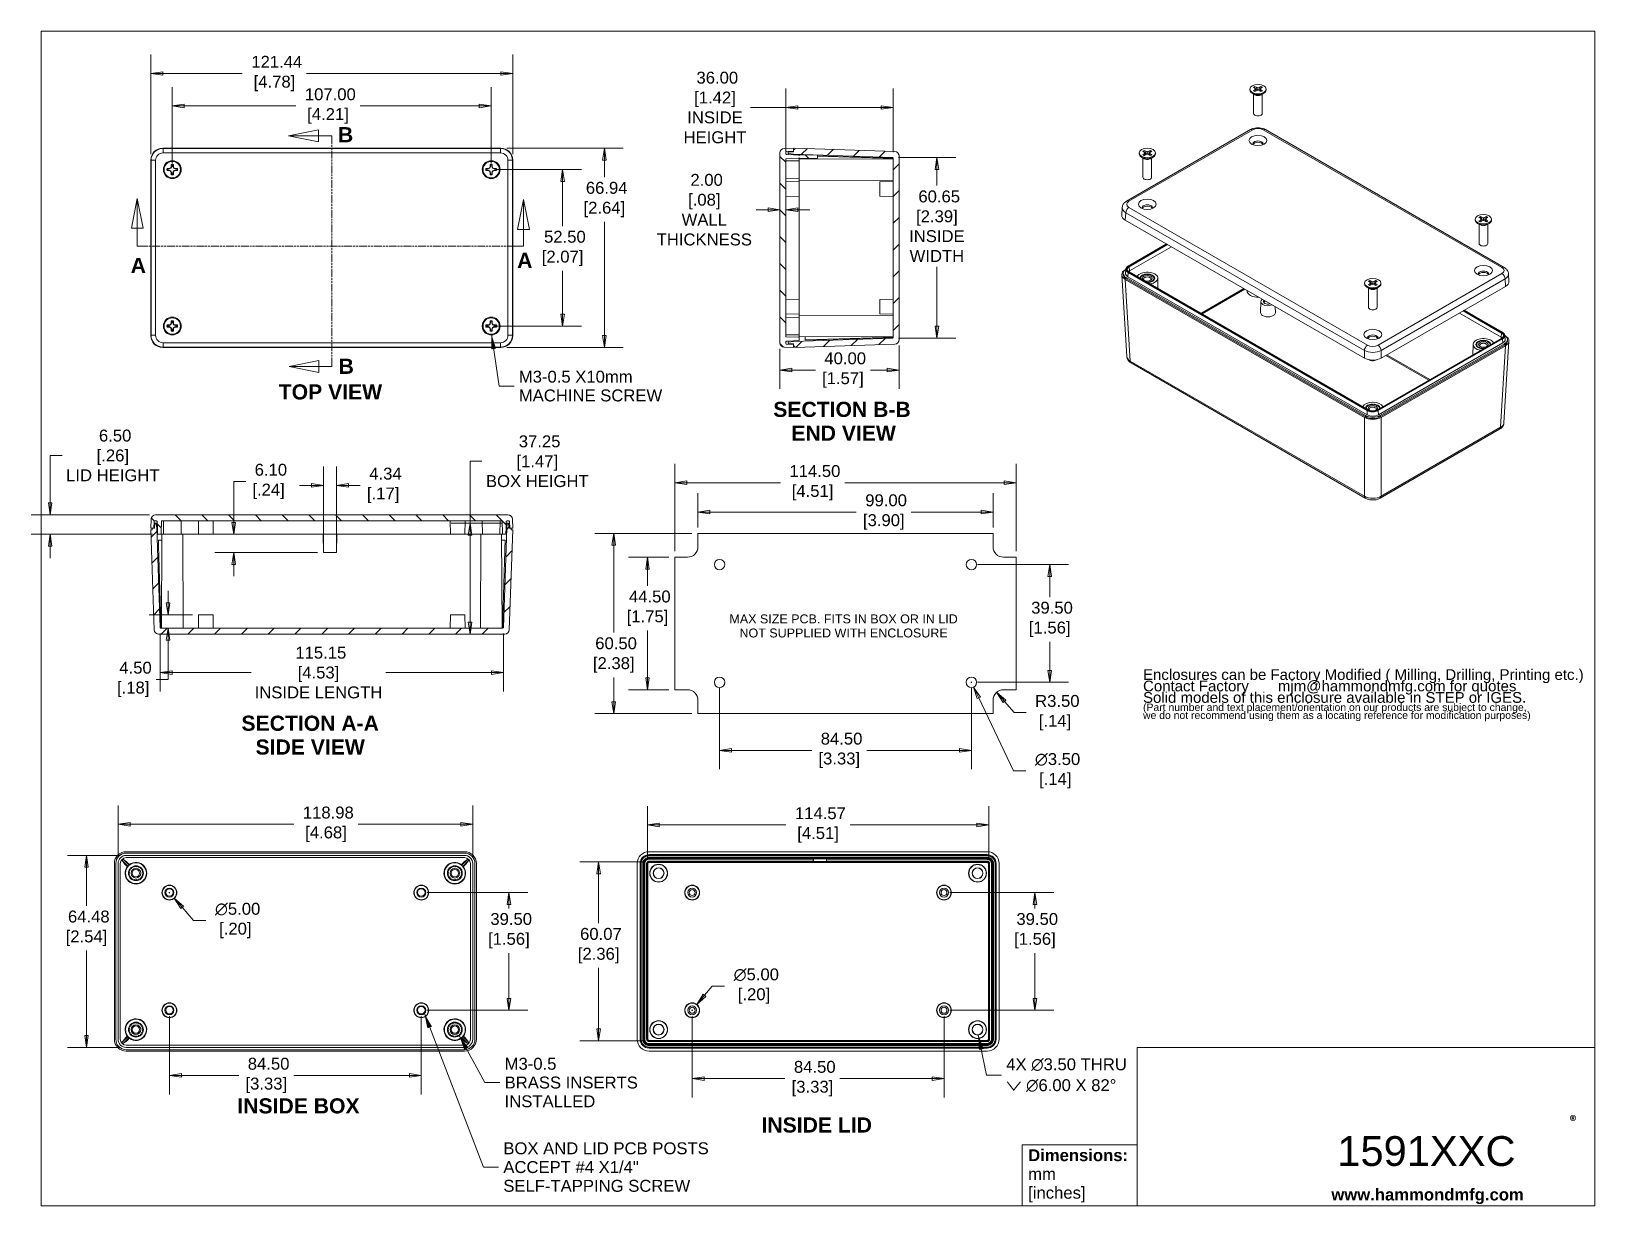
# Model space of a CAD drawing. Header units: millimetres. Extents: x 15 to 539, y 19 to 413.
import ezdxf

# ---------------------------------------------------------------- set-up
doc = ezdxf.new("R2010")
doc.units = ezdxf.units.MM
doc.header["$LTSCALE"] = 2
doc.linetypes.add('DOUBLE_DASH_CHAIN', pattern=[1.2403, 0.6614, -0.0827, 0.1654, -0.0827, 0.1654, -0.0827])
for name, color, linetype, lineweight in [('Dimension (ANSI)', 7, 'Continuous', 9), ('Hatch (ANSI)', 7, 'Continuous', 9), ('Section Line (ANSI)', 7, 'DOUBLE_DASH_CHAIN', 9), ('Sketch Geometry (ANSI)', 7, 'Continuous', 9), ('Symbol (ANSI)', 7, 'Continuous', 9), ('Visible (ANSI)', 7, 'Continuous', 9), ('Visible Narrow (ANSI)', 7, 'Continuous', 9)]:
    doc.layers.add(name, color=color, linetype=linetype, lineweight=lineweight)
doc.styles.add('Label Text (ANSI)', font='arialbd.ttf')
doc.styles.add('Note Text (ANSI)', font='arial.ttf')
doc.styles.add('Text Style20', font='arial.ttf')
doc.dimstyles.new('Default - mm (ANSI)', dxfattribs={"dimscale": 2, "dimtxt": 2, "dimasz": 2, "dimexe": 3.175, "dimexo": 1, "dimgap": 0.8, "dimtad": 0, "dimtih": 1, "dimtoh": 1, "dimrnd": 1e-08, "dimzin": 4, "dimdsep": 46, "dimtxsty": 'Note Text (ANSI)', "dimblk": 'Filled-1', "dimcen": 0.09, "dimdle": 10, "dimclrd": 256, "dimclre": 256, "dimclrt": 256, "dimadec": 1, "dimazin": 0, "dimtfac": 1.524, "dimtofl": 0, "dimtmove": 0, "dimatfit": 3, "dimfxl": 0, "dimtolj": 1, "dimtzin": 0, "dimlwd": -1, "dimlwe": -1, "dimarcsym": 0})
doc.dimstyles.new('Default - mm (ANSI)$7', dxfattribs={"dimscale": 2, "dimtxt": 2, "dimasz": 2.5, "dimexe": 3.175, "dimexo": 1, "dimgap": 0.8, "dimtad": 0, "dimtih": 1, "dimtoh": 1, "dimrnd": 1e-08, "dimzin": 4, "dimdsep": 46, "dimtxsty": 'Note Text (ANSI)', "dimblk": 'Filled-1', "dimcen": 0.09, "dimdle": 10, "dimclrd": 256, "dimclre": 256, "dimclrt": 256, "dimadec": 1, "dimazin": 0, "dimtfac": 1.524, "dimtofl": 0, "dimtmove": 0, "dimatfit": 3, "dimfxl": 0, "dimtolj": 1, "dimtzin": 0, "dimlwd": -1, "dimlwe": -1, "dimarcsym": 0})
doc.dimstyles.new('Default - mm (ANSI)-03$7', dxfattribs={"dimscale": 2, "dimtxt": 2, "dimasz": 2.5, "dimexe": 3.175, "dimexo": 1.5875, "dimgap": 0.8, "dimtad": 0, "dimtih": 1, "dimtoh": 1, "dimlfac": 0.03937, "dimrnd": 1e-08, "dimzin": 0, "dimdsep": 46, "dimtxsty": 'Note Text (ANSI)', "dimcen": 0.09, "dimdle": 10, "dimclrd": 256, "dimclre": 256, "dimclrt": 256, "dimadec": 0, "dimazin": 0, "dimtfac": 1.524, "dimtofl": 0, "dimtmove": 0, "dimatfit": 3, "dimfxl": 0, "dimtolj": 1, "dimtzin": 0, "dimlwd": -1, "dimlwe": -1, "dimarcsym": 0})
pattern_1 = [(45, (0, 0), (-4.49013, 4.49013), [])]
pattern_2 = [(135.0002, (0, 0), (-4.49011, -4.490145), [])]

msp = doc.modelspace()

# ---------------------------------------------------------------- texts
at = {"layer": 'Symbol (ANSI)', "style": 'Note Text (ANSI)'}
for s, insert, char_height, width, attachment_point, line_spacing_factor in [('{M3-0.5 X10mm\\PMACHINE SCREW}', (178.5022, 294.3789), 4, 48.131099, 4, 0.944221), ('{\\fArial|b0|i0;\\H3.0000;MAX SIZE PCB. FITS IN BOX OR IN LID\\PNOT SUPPLIED WITH ENCLOSURE}', (287.4717, 213.8741), 3, 76.625767, 5, 0.944221), ('{M3-0.5 \\PBRASS INSERTS\\PINSTALLED}', (173.7405, 60.6279), 4, 44.728661, 4, 0.944221), ('{4X \\fAIGDT|b0|i0;\\H4.0000;n\\fArial|b0|i0;\\H4.0000;3.50 THRU\\P\\fAIGDT|b0|i0;\\H4.0000;w\\fArial|b0|i0;\\H4.0000; \\fAIGDT|b0|i0;\\H4.0000;n\\fArial|b0|i0;\\H4.0000;6.00 X 82°}', (342.0423, 63.1398), 4.0000001, 41.290693, 4, 1.05), ('{BOX AND LID PCB POSTS \\PACCEPT #4 X1/4"\\PSELF-TAPPING SCREW}', (173.3055, 32.2571), 4, 70.503049, 4, 0.944221)]:
    msp.add_mtext(s, dxfattribs=dict(at, insert=insert, char_height=char_height, width=width, attachment_point=attachment_point, line_spacing_factor=line_spacing_factor))
at = {"layer": 'Symbol (ANSI)', "char_height": 5.08, "attachment_point": 7, "style": 'Label Text (ANSI)'}
for s, insert in [('TOP VIEW', (97.9482, 289.829)), ('SECTION B-B', (263.8701, 283.9676)), ('END VIEW', (269.9341, 276.0622)), ('SECTION A-A', (85.4454, 178.6346)), ('SIDE VIEW', (90.1749, 170.6402)), ('INSIDE BOX', (84.0693, 50.2113)), ('INSIDE LID', (259.926, 43.7988))]:
    msp.add_mtext(s, dxfattribs=dict(at, insert=insert))
at = {"layer": 'Symbol (ANSI)', "color": 5, "true_color": 0x0000ff, "insert": (387.9422, 188.7576), "char_height": 4.0000001, "width": 148.607711, "attachment_point": 4, "line_spacing_factor": 0.639812, "style": 'Note Text (ANSI)'}
msp.add_mtext('{\\H0.9x;Enclosures can be Factory Modified ( Milling, Drilling, Printing etc.)\\PContact Factory       mjm@hammondmfg.com for quotes\\H1.5042x; \\H0.66482x;\\PSolid models of this enclosure available in STEP or IGES.\\H1.571x; \\H0.67192x;\\P\\H0.65789x;(Part number and text placement/orientation on our products are subject to change,\\H1.8285x; \\H0.5469x;\\Pwe do not recommend using them as a locating reference for modification purposes)\\fCalibri|b0|i0|c0|p34;\\H1.5141x; \\H0.66046x;\\P\\H1.4509x; }', dxfattribs=at)

# ---------------------------------------------------------------- blocks, each defined once
blk = doc.blocks.new('Title Blocks HAMMOND')
at = {"layer": 'Sketch Geometry (ANSI)'}
for p, q in [((270, 206.73), (9.35, 206.73)), ((9.35, 206.73), (9.35, 9.64)), ((270, 36.2), (270, 206.73)), ((270, 36.2), (193.21, 36.2)), ((193.21, 36.2), (193.21, 9.64)), ((270, 9.64), (270, 36.2)), ((173.94, 9.64), (173.94, 19.84)), ((173.94, 19.84), (193.21, 19.84)), ((193.21, 19.84), (193.21, 9.64)), ((9.35, 9.64), (173.94, 9.64)), ((193.21, 9.64), (173.94, 9.64)), ((193.21, 9.64), (270, 9.64))]:
    blk.add_line(p, q, dxfattribs=at)
at = {"layer": 'Symbol (ANSI)', "insert": (265.78, 24.7), "char_height": 2, "attachment_point": 1, "style": 'Note Text (ANSI)'}
blk.add_mtext('\\fCalibri|b1|i0;\\H2.0000;®\\fCalibri|b1|i0;\\H21.7410;\\P', dxfattribs=at)
at = {"layer": 'Symbol (ANSI)', "insert": (174.95, 14.67), "char_height": 2, "width": 30.7233, "attachment_point": 4, "line_spacing_factor": 0.944221, "style": 'Note Text (ANSI)'}
blk.add_mtext('\\fArial|b1|i0;\\H2.0000;Dimensions:\\fArial|b0|i0;\\H2.0000;\\Pmm\\P[inches]', dxfattribs=at)
at = {"layer": 'Symbol (ANSI)', "insert": (225.81, 11.22), "char_height": 2, "width": 32.2927, "attachment_point": 4, "style": 'Note Text (ANSI)'}
blk.add_mtext('\\fArial|b1|i0;\\H2.0000;www.hammondmfg.com', dxfattribs=at)
at = {"layer": 'Symbol (ANSI)', "style": 'Text Style20'}
blk.add_attdef('<TITLE>_001', (226.81, 16.32), '', height=5, dxfattribs=at)
blk = doc.blocks.new('2dTransSection0')
at = {"layer": 'Section Line (ANSI)', "linetype": 'Continuous'}
for p, q in [((55.63, 190.18), (50.63, 189.18)), ((55.63, 189.18), (50.63, 189.18)), ((50.63, 189.18), (55.63, 188.18)), ((55.63, 188.18), (55.63, 190.18)), ((57.87, 189.18), (55.63, 189.18)), ((57.87, 189.18), (57.87, 187.9)), ((55.71, 151.48), (50.71, 150.48)), ((55.71, 150.48), (50.71, 150.48)), ((50.71, 150.48), (55.71, 149.48)), ((55.71, 149.48), (55.71, 151.48)), ((57.87, 150.48), (55.71, 150.48)), ((57.87, 151.76), (57.87, 150.48))]:
    blk.add_line(p, q, dxfattribs=at)
at = {"layer": 'Section Line (ANSI)', "linetype": 'DOUBLE_DASH_CHAIN'}
blk.add_line((57.87, 189.18), (57.87, 150.48), dxfattribs=at)
at = {"layer": 'Section Line (ANSI)', "linetype": 'Continuous', "flags": 128}
for points in [[(55.63, 190.18), (50.63, 189.18), (55.63, 188.18), (55.63, 190.18)], [(55.71, 151.48), (50.71, 150.48), (55.71, 149.48), (55.71, 151.48)]]:
    blk.add_lwpolyline(points, dxfattribs=at)
at = {"layer": 'Section Line (ANSI)'}
for points in [[(55.63, 190.18), (50.63, 189.18), (55.63, 188.18), (55.63, 190.18)], [(55.71, 151.48), (50.71, 150.48), (55.71, 149.48), (55.71, 151.48)]]:
    blk.add_solid(points, dxfattribs=at)
at = {"layer": 'Section Line (ANSI)', "char_height": 2.54, "attachment_point": 7, "style": 'Label Text (ANSI)'}
for insert in [(58.91, 188.11), (59.02, 149.25)]:
    blk.add_mtext('B', dxfattribs=dict(at, insert=insert))
blk = doc.blocks.new('2dTransSection1')
at = {"layer": 'Section Line (ANSI)', "linetype": 'Continuous'}
for p, q in [((25.25, 178.68), (24.25, 173.68)), ((25.25, 173.68), (25.25, 178.68)), ((26.25, 173.68), (25.25, 178.68)), ((90.04, 178.49), (89.04, 173.49)), ((90.04, 173.49), (90.04, 178.49)), ((91.04, 173.49), (90.04, 178.49)), ((24.25, 173.68), (26.25, 173.68)), ((25.25, 170.68), (25.25, 173.68)), ((89.04, 173.49), (91.04, 173.49)), ((90.04, 170.68), (90.04, 173.49)), ((25.25, 170.68), (26.67, 170.68)), ((88.62, 170.68), (90.04, 170.68))]:
    blk.add_line(p, q, dxfattribs=at)
at = {"layer": 'Section Line (ANSI)', "linetype": 'DOUBLE_DASH_CHAIN'}
blk.add_line((25.25, 170.68), (90.04, 170.68), dxfattribs=at)
at = {"layer": 'Section Line (ANSI)', "linetype": 'Continuous', "flags": 128}
for points in [[(26.25, 173.68), (25.25, 178.68), (24.25, 173.68), (26.25, 173.68)], [(91.04, 173.49), (90.04, 178.49), (89.04, 173.49), (91.04, 173.49)]]:
    blk.add_lwpolyline(points, dxfattribs=at)
at = {"layer": 'Section Line (ANSI)'}
for points in [[(26.25, 173.68), (25.25, 178.68), (24.25, 173.68), (26.25, 173.68)], [(91.04, 173.49), (90.04, 178.49), (89.04, 173.49), (91.04, 173.49)]]:
    blk.add_solid(points, dxfattribs=at)
at = {"layer": 'Section Line (ANSI)', "char_height": 2.54, "attachment_point": 7, "style": 'Label Text (ANSI)'}
for insert in [(24.14, 166.17), (88.97, 167.03)]:
    blk.add_mtext('A', dxfattribs=dict(at, insert=insert))
blk = doc.blocks.new('Filled-1')
at = {"color": 0}
for p, q in [((0, 0), (-1, 0.15)), ((-1, 0.15), (-1, -0.15)), ((-1, 0), (0, 0)), ((-1, -0.15), (0, 0))]:
    blk.add_line(p, q, dxfattribs=at)
at = {"color": 0, "flags": 128}
blk.add_lwpolyline([(-1, -0.15), (0, 0), (-1, 0.15), (-1, -0.15)], dxfattribs=at)
at = {"color": 0}
blk.add_solid([(-1, -0.15), (0, 0), (-1, 0.15), (-1, -0.15)], dxfattribs=at)
blk = doc.blocks.new('*D7')
at = {"layer": 'Defpoints', "color": 0, "transparency": 16777216}
for p in [(304.12, 387.88), (268.12, 370.68), (304.12, 370.87)]:
    blk.add_point(p, dxfattribs=at)
at = {"layer": 'Dimension (ANSI)', "transparency": 16777216}
for p, q in [((268.12, 372.68), (268.12, 394.23)), ((304.12, 372.87), (304.12, 394.23)), ((268.12, 387.88), (256.2, 387.88)), ((300.12, 387.88), (272.12, 387.88))]:
    blk.add_line(p, q, dxfattribs=at)
at = {"layer": 'Dimension (ANSI)', "transparency": 16777216, "xscale": 4, "yscale": 4, "zscale": 4, "rotation": 180}
blk.add_blockref('Filled-1', (268.12, 387.88), dxfattribs=at)
at = {"layer": 'Dimension (ANSI)', "transparency": 16777216, "xscale": 4, "yscale": 4, "zscale": 4}
blk.add_blockref('Filled-1', (304.12, 387.88), dxfattribs=at)
at = {"layer": 'Dimension (ANSI)', "transparency": 16777216, "insert": (244.33, 387.88), "char_height": 4, "attachment_point": 5, "style": 'Note Text (ANSI)'}
blk.add_mtext('\\A1; 36.00\\P[1.42]{\\PINSIDE\\PHEIGHT}', dxfattribs=at)
blk = doc.blocks.new('*D8')
at = {"layer": 'Defpoints', "color": 0, "transparency": 16777216}
for p in [(303.88, 371.12), (303.88, 310.47), (318.78, 310.47)]:
    blk.add_point(p, dxfattribs=at)
at = {"layer": 'Dimension (ANSI)', "transparency": 16777216}
for p, q in [((305.88, 371.12), (325.13, 371.12)), ((318.78, 367.12), (318.78, 361.7)), ((318.78, 314.47), (318.78, 334.4)), ((305.88, 310.47), (325.13, 310.47))]:
    blk.add_line(p, q, dxfattribs=at)
at = {"layer": 'Dimension (ANSI)', "transparency": 16777216, "xscale": 4, "yscale": 4, "zscale": 4}
for p, rotation in [((318.78, 371.12), 90), ((318.78, 310.47), 270)]:
    blk.add_blockref('Filled-1', p, dxfattribs=dict(at, rotation=rotation))
at = {"layer": 'Dimension (ANSI)', "transparency": 16777216, "insert": (318.78, 348.05), "char_height": 4, "attachment_point": 5, "style": 'Note Text (ANSI)'}
blk.add_mtext('\\A1; 60.65\\P[2.39]{\\PINSIDE\\PWIDTH}', dxfattribs=at)
blk = doc.blocks.new('*D9')
at = {"layer": 'Defpoints', "color": 0, "transparency": 16777216}
for p in [(306.12, 309.99), (266.12, 308.93), (306.12, 299.78)]:
    blk.add_point(p, dxfattribs=at)
at = {"layer": 'Dimension (ANSI)', "transparency": 16777216}
for p, q in [((266.12, 306.93), (266.12, 293.43)), ((306.12, 307.99), (306.12, 293.43)), ((270.12, 299.78), (278, 299.78)), ((302.12, 299.78), (296.47, 299.78))]:
    blk.add_line(p, q, dxfattribs=at)
at = {"layer": 'Dimension (ANSI)', "transparency": 16777216, "xscale": 4, "yscale": 4, "zscale": 4, "rotation": 180}
blk.add_blockref('Filled-1', (266.12, 299.78), dxfattribs=at)
at = {"layer": 'Dimension (ANSI)', "transparency": 16777216, "xscale": 4, "yscale": 4, "zscale": 4}
blk.add_blockref('Filled-1', (306.12, 299.78), dxfattribs=at)
at = {"layer": 'Dimension (ANSI)', "transparency": 16777216, "insert": (287.24, 299.78), "char_height": 4, "attachment_point": 5, "style": 'Note Text (ANSI)'}
blk.add_mtext('\\A1; 40.00\\P[1.57]', dxfattribs=at)
blk = doc.blocks.new('*D10')
at = {"layer": 'Defpoints', "color": 0, "transparency": 16777216}
for p in [(176.46, 399.29), (55.02, 370.27), (176.46, 370.27)]:
    blk.add_point(p, dxfattribs=at)
at = {"layer": 'Dimension (ANSI)', "transparency": 16777216}
for p, q in [((55.02, 372.27), (55.02, 405.64)), ((176.46, 372.27), (176.46, 405.64)), ((59.02, 399.29), (85.73, 399.29)), ((172.46, 399.29), (107.3, 399.29))]:
    blk.add_line(p, q, dxfattribs=at)
at = {"layer": 'Dimension (ANSI)', "transparency": 16777216, "xscale": 4, "yscale": 4, "zscale": 4, "rotation": 180}
blk.add_blockref('Filled-1', (55.02, 399.29), dxfattribs=at)
at = {"layer": 'Dimension (ANSI)', "transparency": 16777216, "xscale": 4, "yscale": 4, "zscale": 4}
blk.add_blockref('Filled-1', (176.46, 399.29), dxfattribs=at)
at = {"layer": 'Dimension (ANSI)', "transparency": 16777216, "insert": (96.52, 399.29), "char_height": 4, "attachment_point": 5, "style": 'Note Text (ANSI)'}
blk.add_mtext('\\A1; 121.44\\P[4.78]', dxfattribs=at)
blk = doc.blocks.new('*D11')
at = {"layer": 'Defpoints', "color": 0, "transparency": 16777216}
for p in [(169.24, 388.4), (62.24, 367.05), (169.24, 367.05)]:
    blk.add_point(p, dxfattribs=at)
at = {"layer": 'Dimension (ANSI)', "transparency": 16777216}
for p, q in [((62.24, 369.05), (62.24, 394.75)), ((169.24, 369.05), (169.24, 394.75)), ((66.24, 388.4), (103.71, 388.4)), ((165.24, 388.4), (125.28, 388.4))]:
    blk.add_line(p, q, dxfattribs=at)
at = {"layer": 'Dimension (ANSI)', "transparency": 16777216, "xscale": 4, "yscale": 4, "zscale": 4, "rotation": 180}
blk.add_blockref('Filled-1', (62.24, 388.4), dxfattribs=at)
at = {"layer": 'Dimension (ANSI)', "transparency": 16777216, "xscale": 4, "yscale": 4, "zscale": 4}
blk.add_blockref('Filled-1', (169.24, 388.4), dxfattribs=at)
at = {"layer": 'Dimension (ANSI)', "transparency": 16777216, "insert": (114.49, 388.4), "char_height": 4, "attachment_point": 5, "style": 'Note Text (ANSI)'}
blk.add_mtext('\\A1; 107.00\\P[4.21]', dxfattribs=at)
blk = doc.blocks.new('*D12')
at = {"layer": 'Defpoints', "color": 0, "transparency": 16777216}
for p in [(172.46, 374.27), (172.46, 307.32), (207.21, 307.32)]:
    blk.add_point(p, dxfattribs=at)
at = {"layer": 'Dimension (ANSI)', "transparency": 16777216}
for p, q in [((174.46, 374.27), (213.56, 374.27)), ((207.21, 370.27), (207.21, 364.5)), ((207.21, 311.32), (207.21, 349.49)), ((174.46, 307.32), (213.56, 307.32))]:
    blk.add_line(p, q, dxfattribs=at)
at = {"layer": 'Dimension (ANSI)', "transparency": 16777216, "xscale": 4, "yscale": 4, "zscale": 4}
for p, rotation in [((207.21, 374.27), 90), ((207.21, 307.32), 270)]:
    blk.add_blockref('Filled-1', p, dxfattribs=dict(at, rotation=rotation))
at = {"layer": 'Dimension (ANSI)', "transparency": 16777216, "insert": (207.21, 357), "char_height": 4, "attachment_point": 5, "style": 'Note Text (ANSI)'}
blk.add_mtext('\\A1; 66.94\\P[2.64]', dxfattribs=at)
blk = doc.blocks.new('*D13')
at = {"layer": 'Defpoints', "color": 0, "transparency": 16777216}
for p in [(169.24, 367.05), (169.24, 314.55), (193.19, 314.55)]:
    blk.add_point(p, dxfattribs=at)
at = {"layer": 'Dimension (ANSI)', "transparency": 16777216}
for p, q in [((171.24, 367.05), (199.54, 367.05)), ((193.19, 363.05), (193.19, 348.09)), ((193.19, 318.55), (193.19, 333.08)), ((171.24, 314.55), (199.54, 314.55))]:
    blk.add_line(p, q, dxfattribs=at)
at = {"layer": 'Dimension (ANSI)', "transparency": 16777216, "xscale": 4, "yscale": 4, "zscale": 4}
for p, rotation in [((193.19, 367.05), 90), ((193.19, 314.55), 270)]:
    blk.add_blockref('Filled-1', p, dxfattribs=dict(at, rotation=rotation))
at = {"layer": 'Dimension (ANSI)', "transparency": 16777216, "insert": (193.19, 340.58), "char_height": 4, "attachment_point": 5, "style": 'Note Text (ANSI)'}
blk.add_mtext('\\A1; 52.50\\P[2.07]', dxfattribs=at)
blk = doc.blocks.new('*D14')
at = {"layer": 'Defpoints', "color": 0, "transparency": 16777216}
for p in [(174.96, 248.41), (162.14, 211.16), (173.79, 211.16)]:
    blk.add_point(p, dxfattribs=at)
at = {"layer": 'Dimension (ANSI)', "transparency": 16777216}
for p, q in [((162.14, 248.41), (162.14, 269.15)), ((162.14, 269.15), (166.14, 269.15)), ((172.96, 248.41), (155.79, 248.41)), ((162.14, 215.16), (162.14, 244.41)), ((171.79, 211.16), (155.79, 211.16))]:
    blk.add_line(p, q, dxfattribs=at)
at = {"layer": 'Dimension (ANSI)', "transparency": 16777216, "xscale": 4, "yscale": 4, "zscale": 4}
for p, rotation in [((162.14, 248.41), 90), ((162.14, 211.16), 270)]:
    blk.add_blockref('Filled-1', p, dxfattribs=dict(at, rotation=rotation))
at = {"layer": 'Dimension (ANSI)', "transparency": 16777216, "insert": (184.71, 269.15), "char_height": 4, "attachment_point": 5, "style": 'Note Text (ANSI)'}
blk.add_mtext('\\A1; 37.25\\P[1.47]{\\PBOX HEIGHT}', dxfattribs=at)
blk = doc.blocks.new('*D15')
at = {"layer": 'Defpoints', "color": 0, "transparency": 16777216}
for p in [(56.62, 251.16), (21.27, 244.66), (57.58, 244.66)]:
    blk.add_point(p, dxfattribs=at)
at = {"layer": 'Dimension (ANSI)', "transparency": 16777216}
for p, q in [((21.27, 255.16), (21.27, 271.09)), ((21.27, 271.09), (25.27, 271.09)), ((54.62, 251.16), (14.92, 251.16)), ((55.58, 244.66), (14.92, 244.66)), ((21.27, 240.66), (21.27, 236.66))]:
    blk.add_line(p, q, dxfattribs=at)
at = {"layer": 'Dimension (ANSI)', "transparency": 16777216, "xscale": 4, "yscale": 4, "zscale": 4}
for p, rotation in [((21.27, 251.16), 270), ((21.27, 244.66), 90)]:
    blk.add_blockref('Filled-1', p, dxfattribs=dict(at, rotation=rotation))
at = {"layer": 'Dimension (ANSI)', "transparency": 16777216, "insert": (42.29, 271.09), "char_height": 4, "attachment_point": 5, "style": 'Note Text (ANSI)'}
blk.add_mtext('\\A1; 6.50\\P[.26]{\\PLID HEIGHT}', dxfattribs=at)
blk = doc.blocks.new('*D16')
at = {"layer": 'Defpoints', "color": 0, "transparency": 16777216}
for p in [(60.8, 217.66), (71.07, 217.66), (58.41, 213.16)]:
    blk.add_point(p, dxfattribs=at)
at = {"layer": 'Dimension (ANSI)', "transparency": 16777216}
for p, q in [((60.8, 221.66), (60.8, 225.66)), ((69.07, 217.66), (54.45, 217.66)), ((60.41, 213.16), (67.15, 213.16)), ((60.8, 209.16), (60.8, 195.95)), ((60.8, 195.95), (56.8, 195.95))]:
    blk.add_line(p, q, dxfattribs=at)
at = {"layer": 'Dimension (ANSI)', "transparency": 16777216, "xscale": 4, "yscale": 4, "zscale": 4}
for p, rotation in [((60.8, 217.66), 270), ((60.8, 213.16), 90)]:
    blk.add_blockref('Filled-1', p, dxfattribs=dict(at, rotation=rotation))
at = {"layer": 'Dimension (ANSI)', "transparency": 16777216, "insert": (49.12, 195.95), "char_height": 4, "attachment_point": 5, "style": 'Note Text (ANSI)'}
blk.add_mtext('\\A1; 4.50\\P[.18]', dxfattribs=at)
blk = doc.blocks.new('*D17')
at = {"layer": 'Defpoints', "color": 0, "transparency": 16777216}
for p in [(58.16, 213.4), (173.32, 213.4), (173.32, 198.23)]:
    blk.add_point(p, dxfattribs=at)
at = {"layer": 'Dimension (ANSI)', "transparency": 16777216}
for p, q in [((58.16, 211.4), (58.16, 191.88)), ((173.32, 211.4), (173.32, 191.88)), ((62.16, 198.23), (88.75, 198.23)), ((169.32, 198.23), (133.83, 198.23))]:
    blk.add_line(p, q, dxfattribs=at)
at = {"layer": 'Dimension (ANSI)', "transparency": 16777216, "xscale": 4, "yscale": 4, "zscale": 4, "rotation": 180}
blk.add_blockref('Filled-1', (58.16, 198.23), dxfattribs=at)
at = {"layer": 'Dimension (ANSI)', "transparency": 16777216, "xscale": 4, "yscale": 4, "zscale": 4}
blk.add_blockref('Filled-1', (173.32, 198.23), dxfattribs=at)
at = {"layer": 'Dimension (ANSI)', "transparency": 16777216, "insert": (111.29, 198.23), "char_height": 4, "attachment_point": 5, "style": 'Note Text (ANSI)'}
blk.add_mtext('\\A1; 115.15\\P[4.53]{\\PINSIDE LENGTH}', dxfattribs=at)
blk = doc.blocks.new('*D18')
at = {"layer": 'Defpoints', "color": 0, "transparency": 16777216}
for p in [(266.12, 372.66), (268.12, 370.68), (268.12, 353.58)]:
    blk.add_point(p, dxfattribs=at)
at = {"layer": 'Dimension (ANSI)', "transparency": 16777216}
for p, q in [((262.12, 353.58), (258.12, 353.58)), ((272.12, 353.58), (276.12, 353.58))]:
    blk.add_line(p, q, dxfattribs=at)
at = {"layer": 'Dimension (ANSI)', "transparency": 16777216, "xscale": 4, "yscale": 4, "zscale": 4}
blk.add_blockref('Filled-1', (266.12, 353.58), dxfattribs=at)
at = {"layer": 'Dimension (ANSI)', "transparency": 16777216, "xscale": 4, "yscale": 4, "zscale": 4, "rotation": 180}
blk.add_blockref('Filled-1', (268.12, 353.58), dxfattribs=at)
at = {"layer": 'Dimension (ANSI)', "transparency": 16777216, "insert": (240.74, 353.58), "char_height": 4, "attachment_point": 5, "style": 'Note Text (ANSI)'}
blk.add_mtext('\\A1; 2.00\\P[.08]{\\PWALL \\PTHICKNESS}', dxfattribs=at)
blk = doc.blocks.new('*D19')
at = {"layer": 'Defpoints', "color": 0, "transparency": 16777216}
for p in [(117.31, 261.08), (112.97, 238.56), (117.31, 238.56)]:
    blk.add_point(p, dxfattribs=at)
at = {"layer": 'Dimension (ANSI)', "transparency": 16777216}
for p, q in [((112.97, 240.56), (112.97, 267.43)), ((117.31, 240.56), (117.31, 267.43)), ((108.97, 261.08), (104.97, 261.08)), ((121.31, 261.08), (125.31, 261.08))]:
    blk.add_line(p, q, dxfattribs=at)
at = {"layer": 'Dimension (ANSI)', "transparency": 16777216, "xscale": 4, "yscale": 4, "zscale": 4}
blk.add_blockref('Filled-1', (112.97, 261.08), dxfattribs=at)
at = {"layer": 'Dimension (ANSI)', "transparency": 16777216, "xscale": 4, "yscale": 4, "zscale": 4, "rotation": 180}
blk.add_blockref('Filled-1', (117.31, 261.08), dxfattribs=at)
at = {"layer": 'Dimension (ANSI)', "transparency": 16777216, "insert": (132.99, 261.08), "char_height": 4, "attachment_point": 5, "style": 'Note Text (ANSI)'}
blk.add_mtext('\\A1; 4.34\\P[.17]', dxfattribs=at)
blk = doc.blocks.new('*D20')
at = {"layer": 'Defpoints', "color": 0, "transparency": 16777216}
for p in [(112.87, 244.66), (82.86, 238.56), (112.97, 238.56)]:
    blk.add_point(p, dxfattribs=at)
at = {"layer": 'Dimension (ANSI)', "transparency": 16777216}
for p, q in [((82.86, 248.66), (82.86, 262.38)), ((82.86, 262.38), (86.86, 262.38)), ((110.87, 244.66), (76.51, 244.66)), ((110.97, 238.56), (76.51, 238.56)), ((82.86, 234.56), (82.86, 230.56))]:
    blk.add_line(p, q, dxfattribs=at)
at = {"layer": 'Dimension (ANSI)', "transparency": 16777216, "xscale": 4, "yscale": 4, "zscale": 4}
for p, rotation in [((82.86, 244.66), 270), ((82.86, 238.56), 90)]:
    blk.add_blockref('Filled-1', p, dxfattribs=dict(at, rotation=rotation))
at = {"layer": 'Dimension (ANSI)', "transparency": 16777216, "insert": (94.54, 262.38), "char_height": 4, "attachment_point": 5, "style": 'Note Text (ANSI)'}
blk.add_mtext('\\A1; 6.10\\P[.24]', dxfattribs=at)
blk = doc.blocks.new('*D21')
at = {"layer": 'Defpoints', "color": 0, "transparency": 16777216}
for p in [(336.2, 147.11), (221.63, 134.13), (336.2, 134.13)]:
    blk.add_point(p, dxfattribs=at)
at = {"layer": 'Dimension (ANSI)', "transparency": 16777216}
for p, q in [((221.63, 136.13), (221.63, 153.46)), ((336.2, 136.13), (336.2, 153.46)), ((225.63, 147.11), (268.12, 147.11)), ((332.2, 147.11), (289.71, 147.11))]:
    blk.add_line(p, q, dxfattribs=at)
at = {"layer": 'Dimension (ANSI)', "transparency": 16777216, "xscale": 4, "yscale": 4, "zscale": 4, "rotation": 180}
blk.add_blockref('Filled-1', (221.63, 147.11), dxfattribs=at)
at = {"layer": 'Dimension (ANSI)', "transparency": 16777216, "xscale": 4, "yscale": 4, "zscale": 4}
blk.add_blockref('Filled-1', (336.2, 147.11), dxfattribs=at)
at = {"layer": 'Dimension (ANSI)', "transparency": 16777216, "insert": (278.92, 147.11), "char_height": 4, "attachment_point": 5, "style": 'Note Text (ANSI)'}
blk.add_mtext('\\A1; 114.57\\P[4.51]', dxfattribs=at)
blk = doc.blocks.new('*D22')
at = {"layer": 'Defpoints', "color": 0, "transparency": 16777216}
for p in [(222.19, 134.69), (205.28, 74.63), (222.19, 74.63)]:
    blk.add_point(p, dxfattribs=at)
at = {"layer": 'Dimension (ANSI)', "transparency": 16777216}
for p, q in [((220.19, 134.69), (198.93, 134.69)), ((205.28, 130.69), (205.28, 114.11)), ((205.28, 78.63), (205.28, 99.1)), ((220.19, 74.63), (198.93, 74.63))]:
    blk.add_line(p, q, dxfattribs=at)
at = {"layer": 'Dimension (ANSI)', "transparency": 16777216, "xscale": 4, "yscale": 4, "zscale": 4}
for p, rotation in [((205.28, 134.69), 90), ((205.28, 74.63), 270)]:
    blk.add_blockref('Filled-1', p, dxfattribs=dict(at, rotation=rotation))
at = {"layer": 'Dimension (ANSI)', "transparency": 16777216, "insert": (205.28, 106.6), "char_height": 4, "attachment_point": 5, "style": 'Note Text (ANSI)'}
blk.add_mtext('\\A1; 60.07\\P[2.36]', dxfattribs=at)
blk = doc.blocks.new('*D23')
at = {"layer": 'Defpoints', "color": 0, "transparency": 16777216}
for p in [(321.17, 124.41), (321.17, 84.91), (351.67, 84.91)]:
    blk.add_point(p, dxfattribs=at)
at = {"layer": 'Dimension (ANSI)', "transparency": 16777216}
for p, q in [((323.17, 124.41), (358.02, 124.41)), ((351.67, 120.41), (351.67, 119.11)), ((351.67, 88.91), (351.67, 104.1)), ((323.17, 84.91), (358.02, 84.91))]:
    blk.add_line(p, q, dxfattribs=at)
at = {"layer": 'Dimension (ANSI)', "transparency": 16777216, "xscale": 4, "yscale": 4, "zscale": 4}
for p, rotation in [((351.67, 124.41), 90), ((351.67, 84.91), 270)]:
    blk.add_blockref('Filled-1', p, dxfattribs=dict(at, rotation=rotation))
at = {"layer": 'Dimension (ANSI)', "transparency": 16777216, "insert": (351.67, 111.61), "char_height": 4, "attachment_point": 5, "style": 'Note Text (ANSI)'}
blk.add_mtext('\\A1; 39.50\\P[1.56]', dxfattribs=at)
blk = doc.blocks.new('*D24')
at = {"layer": 'Defpoints', "color": 0, "transparency": 16777216}
for p in [(236.67, 84.91), (321.17, 84.91), (321.17, 61.98)]:
    blk.add_point(p, dxfattribs=at)
at = {"layer": 'Dimension (ANSI)', "transparency": 16777216}
for p, q in [((236.67, 82.91), (236.67, 55.63)), ((321.17, 82.91), (321.17, 55.63)), ((240.67, 61.98), (267.79, 61.98)), ((317.17, 61.98), (286.26, 61.98))]:
    blk.add_line(p, q, dxfattribs=at)
at = {"layer": 'Dimension (ANSI)', "transparency": 16777216, "xscale": 4, "yscale": 4, "zscale": 4, "rotation": 180}
blk.add_blockref('Filled-1', (236.67, 61.98), dxfattribs=at)
at = {"layer": 'Dimension (ANSI)', "transparency": 16777216, "xscale": 4, "yscale": 4, "zscale": 4}
blk.add_blockref('Filled-1', (321.17, 61.98), dxfattribs=at)
at = {"layer": 'Dimension (ANSI)', "transparency": 16777216, "insert": (277.03, 61.98), "char_height": 4, "attachment_point": 5, "style": 'Note Text (ANSI)'}
blk.add_mtext('\\A1; 84.50\\P[3.33]', dxfattribs=at)
blk = doc.blocks.new('*D25')
at = {"layer": 'Defpoints', "color": 0, "transparency": 16777216}
for p in [(345.36, 261.94), (230.86, 236.97), (345.36, 236.97)]:
    blk.add_point(p, dxfattribs=at)
at = {"layer": 'Dimension (ANSI)', "transparency": 16777216}
for p, q in [((230.86, 238.97), (230.86, 268.29)), ((345.36, 238.97), (345.36, 268.29)), ((234.86, 261.94), (266.28, 261.94)), ((341.36, 261.94), (287.85, 261.94))]:
    blk.add_line(p, q, dxfattribs=at)
at = {"layer": 'Dimension (ANSI)', "transparency": 16777216, "xscale": 4, "yscale": 4, "zscale": 4, "rotation": 180}
blk.add_blockref('Filled-1', (230.86, 261.94), dxfattribs=at)
at = {"layer": 'Dimension (ANSI)', "transparency": 16777216, "xscale": 4, "yscale": 4, "zscale": 4}
blk.add_blockref('Filled-1', (345.36, 261.94), dxfattribs=at)
at = {"layer": 'Dimension (ANSI)', "transparency": 16777216, "insert": (277.07, 261.94), "char_height": 4, "attachment_point": 5, "style": 'Note Text (ANSI)'}
blk.add_mtext('\\A1; 114.50\\P[4.51]', dxfattribs=at)
blk = doc.blocks.new('*D26')
at = {"layer": 'Defpoints', "color": 0, "transparency": 16777216}
for p in [(337.61, 252.13), (238.61, 244.97), (337.61, 244.97)]:
    blk.add_point(p, dxfattribs=at)
at = {"layer": 'Dimension (ANSI)', "transparency": 16777216}
for p, q in [((238.61, 246.97), (238.61, 258.48)), ((337.61, 246.97), (337.61, 258.48)), ((242.61, 252.13), (291.72, 252.13)), ((333.61, 252.13), (310.19, 252.13))]:
    blk.add_line(p, q, dxfattribs=at)
at = {"layer": 'Dimension (ANSI)', "transparency": 16777216, "xscale": 4, "yscale": 4, "zscale": 4, "rotation": 180}
blk.add_blockref('Filled-1', (238.61, 252.13), dxfattribs=at)
at = {"layer": 'Dimension (ANSI)', "transparency": 16777216, "xscale": 4, "yscale": 4, "zscale": 4}
blk.add_blockref('Filled-1', (337.61, 252.13), dxfattribs=at)
at = {"layer": 'Dimension (ANSI)', "transparency": 16777216, "insert": (300.96, 252.13), "char_height": 4, "attachment_point": 5, "style": 'Note Text (ANSI)'}
blk.add_mtext('\\A1; 99.00\\P[3.90]', dxfattribs=at)
blk = doc.blocks.new('*D27')
at = {"layer": 'Defpoints', "color": 0, "transparency": 16777216}
for p in [(221.68, 236.97), (230.86, 236.97), (230.86, 192.47)]:
    blk.add_point(p, dxfattribs=at)
at = {"layer": 'Dimension (ANSI)', "transparency": 16777216}
for p, q in [((228.86, 236.97), (215.33, 236.97)), ((221.68, 232.97), (221.68, 227.34)), ((221.68, 196.47), (221.68, 212.33)), ((228.86, 192.47), (215.33, 192.47))]:
    blk.add_line(p, q, dxfattribs=at)
at = {"layer": 'Dimension (ANSI)', "transparency": 16777216, "xscale": 4, "yscale": 4, "zscale": 4}
for p, rotation in [((221.68, 236.97), 90), ((221.68, 192.47), 270)]:
    blk.add_blockref('Filled-1', p, dxfattribs=dict(at, rotation=rotation))
at = {"layer": 'Dimension (ANSI)', "transparency": 16777216, "insert": (221.68, 219.84), "char_height": 4, "attachment_point": 5, "style": 'Note Text (ANSI)'}
blk.add_mtext('\\A1; 44.50\\P[1.75]', dxfattribs=at)
blk = doc.blocks.new('*D28')
at = {"layer": 'Defpoints', "color": 0, "transparency": 16777216}
for p in [(238.61, 244.97), (210.36, 184.47), (238.61, 184.47)]:
    blk.add_point(p, dxfattribs=at)
at = {"layer": 'Dimension (ANSI)', "transparency": 16777216}
for p, q in [((236.61, 244.97), (204.01, 244.97)), ((210.36, 240.97), (210.36, 211.65)), ((210.36, 188.47), (210.36, 196.64)), ((236.61, 184.47), (204.01, 184.47))]:
    blk.add_line(p, q, dxfattribs=at)
at = {"layer": 'Dimension (ANSI)', "transparency": 16777216, "xscale": 4, "yscale": 4, "zscale": 4}
for p, rotation in [((210.36, 244.97), 90), ((210.36, 184.47), 270)]:
    blk.add_blockref('Filled-1', p, dxfattribs=dict(at, rotation=rotation))
at = {"layer": 'Dimension (ANSI)', "transparency": 16777216, "insert": (210.36, 204.14), "char_height": 4, "attachment_point": 5, "style": 'Note Text (ANSI)'}
blk.add_mtext('\\A1; 60.50\\P[2.38]', dxfattribs=at)
blk = doc.blocks.new('*D29')
at = {"layer": 'Defpoints', "color": 0, "transparency": 16777216}
for p in [(245.86, 194.97), (330.36, 194.97), (330.36, 172.14)]:
    blk.add_point(p, dxfattribs=at)
at = {"layer": 'Dimension (ANSI)', "transparency": 16777216}
for p, q in [((245.86, 192.97), (245.86, 165.79)), ((330.36, 192.97), (330.36, 165.79)), ((249.86, 172.14), (276.79, 172.14)), ((326.36, 172.14), (295.26, 172.14))]:
    blk.add_line(p, q, dxfattribs=at)
at = {"layer": 'Dimension (ANSI)', "transparency": 16777216, "xscale": 4, "yscale": 4, "zscale": 4, "rotation": 180}
blk.add_blockref('Filled-1', (245.86, 172.14), dxfattribs=at)
at = {"layer": 'Dimension (ANSI)', "transparency": 16777216, "xscale": 4, "yscale": 4, "zscale": 4}
blk.add_blockref('Filled-1', (330.36, 172.14), dxfattribs=at)
at = {"layer": 'Dimension (ANSI)', "transparency": 16777216, "insert": (286.02, 172.14), "char_height": 4, "attachment_point": 5, "style": 'Note Text (ANSI)'}
blk.add_mtext('\\A1; 84.50\\P[3.33]', dxfattribs=at)
blk = doc.blocks.new('*D30')
at = {"layer": 'Defpoints', "color": 0, "transparency": 16777216}
for p in [(330.36, 234.47), (330.36, 194.97), (356.63, 194.97)]:
    blk.add_point(p, dxfattribs=at)
at = {"layer": 'Dimension (ANSI)', "transparency": 16777216}
for p, q in [((332.36, 234.47), (362.98, 234.47)), ((356.63, 230.47), (356.63, 223.58)), ((356.63, 198.97), (356.63, 208.57)), ((332.36, 194.97), (362.98, 194.97))]:
    blk.add_line(p, q, dxfattribs=at)
at = {"layer": 'Dimension (ANSI)', "transparency": 16777216, "xscale": 4, "yscale": 4, "zscale": 4}
for p, rotation in [((356.63, 234.47), 90), ((356.63, 194.97), 270)]:
    blk.add_blockref('Filled-1', p, dxfattribs=dict(at, rotation=rotation))
at = {"layer": 'Dimension (ANSI)', "transparency": 16777216, "insert": (356.63, 216.08), "char_height": 4, "attachment_point": 5, "style": 'Note Text (ANSI)'}
blk.add_mtext('\\A1; 39.50\\P[1.56]', dxfattribs=at)
blk = doc.blocks.new('*D31')
at = {"layer": 'Defpoints', "color": 0, "transparency": 16777216}
for p in [(338.83, 191.63), (341.11, 188.97)]:
    blk.add_point(p, dxfattribs=at)
at = {"layer": 'Dimension (ANSI)', "transparency": 16777216}
for p, q in [((344.71, 184.79), (341.44, 188.59)), ((348.71, 184.79), (344.71, 184.79))]:
    blk.add_line(p, q, dxfattribs=at)
at = {"layer": 'Dimension (ANSI)', "transparency": 16777216, "xscale": 4, "yscale": 4, "zscale": 4, "rotation": 130.69085367491}
blk.add_blockref('Filled-1', (338.83, 191.63), dxfattribs=at)
at = {"layer": 'Dimension (ANSI)', "transparency": 16777216, "insert": (358.41, 184.79), "char_height": 4, "attachment_point": 5, "style": 'Note Text (ANSI)'}
blk.add_mtext('\\A1; R3.50\\P[.14]', dxfattribs=at)
blk = doc.blocks.new('*D32')
at = {"layer": 'Defpoints', "color": 0, "transparency": 16777216}
for p in [(329.62, 196.55), (331.11, 193.39)]:
    blk.add_point(p, dxfattribs=at)
at = {"layer": 'Dimension (ANSI)', "transparency": 16777216}
for p, q in [((330.18, 194.97), (330.54, 194.97)), ((330.36, 194.79), (330.36, 195.15)), ((344.43, 165.28), (332.82, 189.78)), ((348.65, 165.28), (344.43, 165.28))]:
    blk.add_line(p, q, dxfattribs=at)
at = {"layer": 'Dimension (ANSI)', "transparency": 16777216, "xscale": 4, "yscale": 4, "zscale": 4, "rotation": 115.3394313025677}
blk.add_blockref('Filled-1', (331.11, 193.39), dxfattribs=at)
at = {"layer": 'Dimension (ANSI)', "transparency": 16777216, "insert": (358.5, 165.28), "char_height": 4, "attachment_point": 5, "style": 'Note Text (ANSI)'}
blk.add_mtext('\\A1; ∅3.50\\P[.14]', dxfattribs=at)
blk = doc.blocks.new('*D33')
at = {"layer": 'Defpoints', "color": 0, "transparency": 16777216}
for p in [(238.25, 86.84), (235.08, 82.98)]:
    blk.add_point(p, dxfattribs=at)
at = {"layer": 'Dimension (ANSI)', "transparency": 16777216}
for p, q in [((243.33, 93.02), (240.79, 89.93)), ((247.55, 93.02), (243.33, 93.02)), ((236.49, 84.91), (236.85, 84.91)), ((236.67, 84.73), (236.67, 85.09))]:
    blk.add_line(p, q, dxfattribs=at)
at = {"layer": 'Dimension (ANSI)', "transparency": 16777216, "xscale": 4, "yscale": 4, "zscale": 4, "rotation": 230.6128095264556}
blk.add_blockref('Filled-1', (238.25, 86.84), dxfattribs=at)
at = {"layer": 'Dimension (ANSI)', "transparency": 16777216, "insert": (257.41, 93.02), "char_height": 4, "attachment_point": 5, "style": 'Note Text (ANSI)'}
blk.add_mtext('\\A1; ∅5.00\\P[.20]', dxfattribs=at)
blk = doc.blocks.new('*D34')
at = {"layer": 'Defpoints', "color": 0, "transparency": 16777216}
for p in [(145.78, 124.41), (145.78, 84.91), (175.17, 84.91)]:
    blk.add_point(p, dxfattribs=at)
at = {"layer": 'Dimension (ANSI)', "transparency": 16777216}
for p, q in [((147.78, 124.41), (181.52, 124.41)), ((175.17, 120.41), (175.17, 119.11)), ((175.17, 88.91), (175.17, 104.1)), ((147.78, 84.91), (181.52, 84.91))]:
    blk.add_line(p, q, dxfattribs=at)
at = {"layer": 'Dimension (ANSI)', "transparency": 16777216, "xscale": 4, "yscale": 4, "zscale": 4}
for p, rotation in [((175.17, 124.41), 90), ((175.17, 84.91), 270)]:
    blk.add_blockref('Filled-1', p, dxfattribs=dict(at, rotation=rotation))
at = {"layer": 'Dimension (ANSI)', "transparency": 16777216, "insert": (175.17, 111.61), "char_height": 4, "attachment_point": 5, "style": 'Note Text (ANSI)'}
blk.add_mtext('\\A1; 39.50\\P[1.56]', dxfattribs=at)
blk = doc.blocks.new('*D35')
at = {"layer": 'Defpoints', "color": 0, "transparency": 16777216}
for p in [(44.05, 147.33), (44.05, 134.15), (163.02, 134.15)]:
    blk.add_point(p, dxfattribs=at)
at = {"layer": 'Dimension (ANSI)', "transparency": 16777216}
for p, q in [((44.05, 136.15), (44.05, 153.68)), ((163.02, 136.15), (163.02, 153.68)), ((48.05, 147.33), (103.01, 147.33)), ((159.02, 147.33), (124.61, 147.33))]:
    blk.add_line(p, q, dxfattribs=at)
at = {"layer": 'Dimension (ANSI)', "transparency": 16777216, "xscale": 4, "yscale": 4, "zscale": 4, "rotation": 180}
blk.add_blockref('Filled-1', (44.05, 147.33), dxfattribs=at)
at = {"layer": 'Dimension (ANSI)', "transparency": 16777216, "xscale": 4, "yscale": 4, "zscale": 4}
blk.add_blockref('Filled-1', (163.02, 147.33), dxfattribs=at)
at = {"layer": 'Dimension (ANSI)', "transparency": 16777216, "insert": (113.81, 147.33), "char_height": 4, "attachment_point": 5, "style": 'Note Text (ANSI)'}
blk.add_mtext('\\A1; 118.98\\P[4.68]', dxfattribs=at)
blk = doc.blocks.new('*D36')
at = {"layer": 'Defpoints', "color": 0, "transparency": 16777216}
for p in [(59.66, 126.31), (62.91, 122.51)]:
    blk.add_point(p, dxfattribs=at)
at = {"layer": 'Dimension (ANSI)', "transparency": 16777216}
for p, q in [((61.1, 124.41), (61.46, 124.41)), ((61.28, 124.23), (61.28, 124.59)), ((69.32, 115.03), (65.51, 119.47)), ((73.54, 115.03), (69.32, 115.03))]:
    blk.add_line(p, q, dxfattribs=at)
at = {"layer": 'Dimension (ANSI)', "transparency": 16777216, "xscale": 4, "yscale": 4, "zscale": 4, "rotation": 130.5713846143041}
blk.add_blockref('Filled-1', (62.91, 122.51), dxfattribs=at)
at = {"layer": 'Dimension (ANSI)', "transparency": 16777216, "insert": (83.39, 115.03), "char_height": 4, "attachment_point": 5, "style": 'Note Text (ANSI)'}
blk.add_mtext('\\A1; ∅5.00\\P[.20]', dxfattribs=at)
blk = doc.blocks.new('*D37')
at = {"layer": 'Defpoints', "color": 0, "transparency": 16777216}
for p in [(46.79, 136.9), (33.45, 72.42), (46.79, 72.42)]:
    blk.add_point(p, dxfattribs=at)
at = {"layer": 'Dimension (ANSI)', "transparency": 16777216}
for p, q in [((44.79, 136.9), (27.1, 136.9)), ((33.45, 132.9), (33.45, 119.94)), ((33.45, 76.42), (33.45, 104.93)), ((44.79, 72.42), (27.1, 72.42))]:
    blk.add_line(p, q, dxfattribs=at)
at = {"layer": 'Dimension (ANSI)', "transparency": 16777216, "xscale": 4, "yscale": 4, "zscale": 4}
for p, rotation in [((33.45, 136.9), 90), ((33.45, 72.42), 270)]:
    blk.add_blockref('Filled-1', p, dxfattribs=dict(at, rotation=rotation))
at = {"layer": 'Dimension (ANSI)', "transparency": 16777216, "insert": (33.45, 112.43), "char_height": 4, "attachment_point": 5, "style": 'Note Text (ANSI)'}
blk.add_mtext('\\A1; 64.48\\P[2.54]', dxfattribs=at)
blk = doc.blocks.new('*D38')
at = {"layer": 'Defpoints', "color": 0, "transparency": 16777216}
for p in [(61.28, 84.91), (145.78, 84.91), (145.78, 63.03)]:
    blk.add_point(p, dxfattribs=at)
at = {"layer": 'Dimension (ANSI)', "transparency": 16777216}
for p, q in [((61.28, 82.91), (61.28, 56.68)), ((145.78, 82.91), (145.78, 56.68)), ((65.28, 63.03), (84.55, 63.03)), ((141.78, 63.03), (103.02, 63.03))]:
    blk.add_line(p, q, dxfattribs=at)
at = {"layer": 'Dimension (ANSI)', "transparency": 16777216, "xscale": 4, "yscale": 4, "zscale": 4, "rotation": 180}
blk.add_blockref('Filled-1', (61.28, 63.03), dxfattribs=at)
at = {"layer": 'Dimension (ANSI)', "transparency": 16777216, "xscale": 4, "yscale": 4, "zscale": 4}
blk.add_blockref('Filled-1', (145.78, 63.03), dxfattribs=at)
at = {"layer": 'Dimension (ANSI)', "transparency": 16777216, "insert": (93.78, 63.03), "char_height": 4, "attachment_point": 5, "style": 'Note Text (ANSI)'}
blk.add_mtext('\\A1; 84.50\\P[3.33]', dxfattribs=at)

# ---------------------------------------------------------------- dimensions: what is measured, and where the dimension line sits
at = {"layer": 'Dimension (ANSI)'}
for base, p1, p2, angle, text, override, picture, middle in [((176.4611, 399.2938), (55.0171, 370.2705), (176.4611, 370.2705), 180, ' <>\\X[4.78]', {"dimgap": 0.8, "dimtih": 0, "dimtoh": 0, "dimdec": 2, "dimpost": '\\X', "dimtol": 0, "dimlim": 0, "dimtp": 0, "dimtm": 0, "dimtdec": 2, "dimatfit": 1}, '*D10', (96.515, 399.2938)), ((304.1165, 387.8752), (268.1165, 370.6807), (304.1165, 370.8732), 180, ' <>\\X[1.42]{\\PINSIDE\\PHEIGHT}', {"dimgap": 0.8, "dimtih": 0, "dimtoh": 0, "dimdec": 2, "dimpost": '\\X', "dimtol": 0, "dimlim": 0, "dimtp": 0, "dimtm": 0, "dimtdec": 2, "dimatfit": 2}, '*D7', (244.3273, 387.8752)), ((169.2391, 388.3979), (62.2391, 367.046), (169.2391, 367.046), 180, ' <>\\X[4.21]', {"dimgap": 0.8, "dimtih": 0, "dimtoh": 0, "dimdec": 2, "dimpost": '\\X', "dimtol": 0, "dimlim": 0, "dimtp": 0, "dimtm": 0, "dimtdec": 2, "dimatfit": 1}, '*D11', (114.495, 388.3979)), ((207.2129, 307.324), (172.4635, 374.268), (172.4635, 307.324), 270, ' <>\\X[2.64]', {"dimgap": 0.8, "dimdec": 2, "dimpost": '\\X', "dimtol": 0, "dimlim": 0, "dimtp": 0, "dimtm": 0, "dimtdec": 2, "dimatfit": 1}, '*D12', (207.2129, 356.9976)), ((268.1165, 353.5834), (266.1165, 372.6624), (268.1165, 370.6807), 180, ' <>\\X[.08]{\\PWALL \\PTHICKNESS}', {"dimgap": 0.8, "dimtih": 0, "dimtoh": 0, "dimdec": 2, "dimpost": '\\X', "dimse1": 1, "dimse2": 1, "dimtol": 0, "dimlim": 0, "dimtp": 0, "dimtm": 0, "dimtdec": 2, "dimatfit": 1}, '*D18', (240.7375, 353.5834)), ((318.783, 310.469), (303.8753, 371.1231), (303.8753, 310.469), 90, ' <>\\X[2.39]{\\PINSIDE\\PWIDTH}', {"dimgap": 0.8, "dimdec": 2, "dimpost": '\\X', "dimtol": 0, "dimlim": 0, "dimtp": 0, "dimtm": 0, "dimtdec": 2, "dimatfit": 1}, '*D8', (318.783, 348.046)), ((193.1938, 314.546), (169.2391, 367.046), (169.2391, 314.546), 90, ' <>\\X[2.07]', {"dimgap": 0.8, "dimdec": 2, "dimpost": '\\X', "dimtol": 0, "dimlim": 0, "dimtp": 0, "dimtm": 0, "dimtdec": 2, "dimatfit": 1}, '*D13', (193.1938, 340.5845)), ((21.2715, 244.655), (56.6228, 251.155), (57.5783, 244.655), 270, ' <>\\X[.26]{\\PLID HEIGHT}', {"dimgap": 0.8, "dimdec": 2, "dimpost": '\\X', "dimtol": 0, "dimlim": 0, "dimtp": 0, "dimtm": 0, "dimtdec": 2, "dimatfit": 1}, '*D15', (42.2903, 271.0876)), ((162.1397, 211.155), (174.9599, 248.405), (173.7905, 211.155), 270, ' <>\\X[1.47]{\\PBOX HEIGHT}', {"dimgap": 0.8, "dimdec": 2, "dimpost": '\\X', "dimtol": 0, "dimlim": 0, "dimtp": 0, "dimtm": 0, "dimtdec": 2, "dimatfit": 2}, '*D14', (184.711, 269.1453)), ((82.8567, 238.555), (112.8656, 244.655), (112.9721, 238.555), 90, ' <>\\X[.24]', {"dimgap": 0.8, "dimdec": 2, "dimpost": '\\X', "dimtol": 0, "dimlim": 0, "dimtp": 0, "dimtm": 0, "dimtdec": 2, "dimatfit": 1}, '*D20', (94.5372, 262.3847)), ((117.3092, 261.0802), (112.9721, 238.555), (117.3092, 238.555), 180, ' <>\\X[.17]', {"dimgap": 0.8, "dimtih": 0, "dimtoh": 0, "dimdec": 2, "dimpost": '\\X', "dimtol": 0, "dimlim": 0, "dimtp": 0, "dimtm": 0, "dimtdec": 2, "dimatfit": 1}, '*D19', (132.9883, 261.0802)), ((345.364, 261.9419), (230.864, 236.972), (345.364, 236.972), 180, ' <>\\X[4.51]', {"dimgap": 0.8, "dimtih": 0, "dimtoh": 0, "dimdec": 2, "dimpost": '\\X', "dimtol": 0, "dimlim": 0, "dimtp": 0, "dimtm": 0, "dimtdec": 2, "dimatfit": 1}, '*D25', (277.0655, 261.9419)), ((337.614, 252.1295), (238.614, 244.972), (337.614, 244.972), 180, ' <>\\X[3.90]', {"dimgap": 0.8, "dimtih": 0, "dimtoh": 0, "dimdec": 2, "dimpost": '\\X', "dimtol": 0, "dimlim": 0, "dimtp": 0, "dimtm": 0, "dimtdec": 2, "dimatfit": 1}, '*D26', (300.9567, 252.1295)), ((210.3623, 184.472), (238.614, 244.972), (238.614, 184.472), 90, ' <>\\X[2.38]', {"dimgap": 0.8, "dimdec": 2, "dimpost": '\\X', "dimtol": 0, "dimlim": 0, "dimtp": 0, "dimtm": 0, "dimtdec": 2, "dimatfit": 1}, '*D28', (210.3623, 204.1418)), ((221.6817, 236.972), (230.864, 192.472), (230.864, 236.972), 90, ' <>\\X[1.75]', {"dimgap": 0.8, "dimdec": 2, "dimpost": '\\X', "dimtol": 0, "dimlim": 0, "dimtp": 0, "dimtm": 0, "dimtdec": 2, "dimatfit": 1}, '*D27', (221.6817, 219.8377)), ((356.6317, 194.972), (330.364, 234.472), (330.364, 194.972), 90, ' <>\\X[1.56]', {"dimgap": 0.8, "dimdec": 2, "dimpost": '\\X', "dimtol": 0, "dimlim": 0, "dimtp": 0, "dimtm": 0, "dimtdec": 2, "dimatfit": 1}, '*D30', (356.6317, 216.0794)), ((60.801, 217.655), (58.4119, 213.155), (71.0674, 217.655), 270, ' <>\\X[.18]', {"dimgap": 0.8, "dimdec": 2, "dimpost": '\\X', "dimtol": 0, "dimlim": 0, "dimtp": 0, "dimtm": 0, "dimtdec": 2, "dimatfit": 1}, '*D16', (49.1205, 195.9495)), ((173.3161, 198.232), (58.162, 213.3963), (173.3161, 213.3963), 180, ' <>\\X[4.53]{\\PINSIDE LENGTH}', {"dimgap": 0.8, "dimtih": 0, "dimtoh": 0, "dimdec": 2, "dimpost": '\\X', "dimtol": 0, "dimlim": 0, "dimtp": 0, "dimtm": 0, "dimtdec": 2, "dimatfit": 1}, '*D17', (111.288, 198.232)), ((330.364, 172.1366), (245.864, 194.972), (330.364, 194.972), 180, ' <>\\X[3.33]', {"dimgap": 0.8, "dimtih": 0, "dimtoh": 0, "dimdec": 2, "dimpost": '\\X', "dimtol": 0, "dimlim": 0, "dimtp": 0, "dimtm": 0, "dimtdec": 2, "dimatfit": 1}, '*D29', (286.0247, 172.1366)), ((44.0451, 147.3324), (163.0221, 134.1494), (44.0451, 134.1494), 180, ' <>\\X[4.68]', {"dimgap": 0.8, "dimtih": 0, "dimtoh": 0, "dimdec": 2, "dimpost": '\\X', "dimtol": 0, "dimlim": 0, "dimtp": 0, "dimtm": 0, "dimtdec": 2, "dimatfit": 1}, '*D35', (113.8074, 147.3324)), ((336.2007, 147.1058), (221.6339, 134.1342), (336.2007, 134.1342), 180, ' <>\\X[4.51]', {"dimgap": 0.8, "dimtih": 0, "dimtoh": 0, "dimdec": 2, "dimpost": '\\X', "dimtol": 0, "dimlim": 0, "dimtp": 0, "dimtm": 0, "dimtdec": 2, "dimatfit": 1}, '*D21', (278.9173, 147.1058)), ((33.4534, 72.4213), (46.7939, 136.8982), (46.7939, 72.4213), 270, ' <>\\X[2.54]', {"dimgap": 0.8, "dimdec": 2, "dimpost": '\\X', "dimtol": 0, "dimlim": 0, "dimtp": 0, "dimtm": 0, "dimtdec": 2, "dimatfit": 1}, '*D37', (33.4534, 112.4335)), ((205.2805, 74.6263), (222.1928, 134.6931), (222.1928, 74.6263), 90, ' <>\\X[2.36]', {"dimgap": 0.8, "dimdec": 2, "dimpost": '\\X', "dimtol": 0, "dimlim": 0, "dimtp": 0, "dimtm": 0, "dimtdec": 2, "dimatfit": 1}, '*D22', (205.2805, 106.6046)), ((175.1742, 84.9095), (145.7838, 124.4099), (145.7838, 84.9095), 90, ' <>\\X[1.56]', {"dimgap": 0.8, "dimdec": 2, "dimpost": '\\X', "dimtol": 0, "dimlim": 0, "dimtp": 0, "dimtm": 0, "dimtdec": 2, "dimatfit": 1}, '*D34', (175.1742, 111.6063)), ((351.6669, 84.9097), (321.1673, 124.4097), (321.1673, 84.9097), 90, ' <>\\X[1.56]', {"dimgap": 0.8, "dimdec": 2, "dimpost": '\\X', "dimtol": 0, "dimlim": 0, "dimtp": 0, "dimtm": 0, "dimtdec": 2, "dimatfit": 1}, '*D23', (351.6669, 111.6061)), ((145.7838, 63.0305), (61.2834, 84.9095), (145.7838, 84.9095), 180, ' <>\\X[3.33]', {"dimgap": 0.8, "dimtih": 0, "dimtoh": 0, "dimdec": 2, "dimpost": '\\X', "dimtol": 0, "dimlim": 0, "dimtp": 0, "dimtm": 0, "dimtdec": 2, "dimatfit": 1}, '*D38', (93.7836, 63.0305)), ((321.1673, 61.9847), (236.6673, 84.9097), (321.1673, 84.9097), 180, ' <>\\X[3.33]', {"dimgap": 0.8, "dimtih": 0, "dimtoh": 0, "dimdec": 2, "dimpost": '\\X', "dimtol": 0, "dimlim": 0, "dimtp": 0, "dimtm": 0, "dimtdec": 2, "dimatfit": 1}, '*D24', (277.0256, 61.9847))]:
    dim = msp.add_linear_dim(base=base, p1=p1, p2=p2, angle=angle, text=text, dimstyle='Default - mm (ANSI)', override=override, dxfattribs=at)
    dim.commit()
    dim.dimension.update_dxf_attribs({"geometry": picture, "text_midpoint": middle, "dimtype": 160})
dim = msp.add_linear_dim(base=(306.1165, 299.7758), p1=(266.1165, 308.9297), p2=(306.1165, 309.9946), text=' <>\\X[1.57]', dimstyle='Default - mm (ANSI)', override={"dimgap": 0.8, "dimtih": 0, "dimtoh": 0, "dimdec": 2, "dimpost": '\\X', "dimtol": 0, "dimlim": 0, "dimtp": 0, "dimtm": 0, "dimtdec": 2, "dimatfit": 1}, dxfattribs=at)
dim.commit()
dim.dimension.update_dxf_attribs({"geometry": '*D9', "text_midpoint": (287.2365, 299.7758), "dimtype": 160})
for p1, p2, text, picture, middle in [((329.6151, 196.5536), (331.113, 193.3904), ' <>\\X[.14]', '*D32', (358.5035, 165.276)), ((59.6574, 126.3089), (62.9094, 122.5109), ' <>\\X[.20]', '*D36', (83.3941, 115.0278)), ((235.0809, 82.9775), (238.2537, 86.8419), ' <>\\X[.20]', '*D33', (257.4074, 93.0249))]:
    dim = msp.add_diameter_dim_2p(p1=p1, p2=p2, text=text, dimstyle='Default - mm (ANSI)', override={"dimgap": 0.8, "dimdec": 2, "dimlfac": 1, "dimpost": '\\X', "dimtol": 0, "dimlim": 0, "dimtp": 0, "dimtm": 0, "dimtdec": 2}, dxfattribs=at)
    dim.commit()
    dim.dimension.update_dxf_attribs({"geometry": picture, "text_midpoint": middle, "dimtype": 163})
dim = msp.add_radius_dim(center=(341.114, 188.972), mpoint=(338.8321, 191.6258), text=' <>\\X[.14]', dimstyle='Default - mm (ANSI)', override={"dimgap": 0.8, "dimdec": 2, "dimpost": '\\X', "dimcen": 0, "dimtol": 0, "dimlim": 0, "dimtp": 0, "dimtm": 0, "dimtdec": 2}, dxfattribs=at)
dim.commit()
dim.dimension.update_dxf_attribs({"geometry": '*D31', "text_midpoint": (358.4068, 184.7916), "dimtype": 164})

# ---------------------------------------------------------------- hatches: boundary and pattern name
at = {"layer": 'Hatch (ANSI)'}
h = msp.add_hatch(dxfattribs=at)
h.set_pattern_fill('ANSI31', color=256, scale=50.8, angle=90.00021, style=0)
h.set_pattern_definition(pattern_2)
edge = h.paths.add_edge_path()
edge.add_ellipse((267.6165, 308.9297), major_axis=(-1.5, 0), ratio=1, start_angle=0, end_angle=88)
edge.add_line((267.5642, 307.4306), (270.6165, 307.324))
edge.add_line((270.6165, 307.324), (270.6165, 307.8064))
edge.add_line((270.6165, 307.8064), (270.6165, 308.324))
edge.add_line((270.6165, 308.324), (268.3556, 308.4228))
edge.add_ellipse((268.3665, 308.6725), major_axis=(-0.0109, -0.2498), ratio=1, start_angle=272.5, end_angle=360, ccw=False)
edge.add_line((268.1165, 308.6725), (268.1165, 309.2256))
edge.add_ellipse((268.3665, 309.2256), major_axis=(-0.25, 0), ratio=1, start_angle=272.5, end_angle=360, ccw=False)
edge.add_line((268.3556, 309.4753), (270.6165, 309.574))
edge.add_line((270.6165, 309.574), (272.3753, 309.6355))
edge.add_ellipse((272.3665, 309.8853), major_axis=(0.0087, -0.2498), ratio=1, start_angle=0, end_angle=88)
edge.add_line((272.6165, 309.8853), (272.6165, 310.5128))
edge.add_ellipse((272.3665, 310.5128), major_axis=(0.25, 0), ratio=1, start_angle=0, end_angle=88)
edge.add_line((272.3753, 310.7626), (268.1165, 310.9113))
edge.add_line((268.1165, 310.9113), (268.1165, 370.6807))
edge.add_line((268.1165, 370.6807), (272.3753, 370.8295))
edge.add_ellipse((272.3665, 371.0793), major_axis=(0.0087, -0.2498), ratio=1, start_angle=0, end_angle=88)
edge.add_line((272.6165, 371.0793), (272.6165, 370.8295))
edge.add_line((272.6165, 370.8295), (278.7165, 370.9359))
edge.add_line((278.7165, 370.9359), (278.7165, 371.8501))
edge.add_line((278.7165, 371.8501), (272.6165, 371.9566))
edge.add_line((272.6165, 371.9566), (272.6165, 371.7068))
edge.add_ellipse((272.3665, 371.7068), major_axis=(0.25, 0), ratio=1, start_angle=0, end_angle=88)
edge.add_line((272.3753, 371.9566), (270.6165, 372.018))
edge.add_line((270.6165, 372.018), (268.3556, 372.1168))
edge.add_ellipse((268.3665, 372.3665), major_axis=(-0.0109, -0.2498), ratio=1, start_angle=272.5, end_angle=360, ccw=False)
edge.add_line((268.1165, 372.3665), (268.1165, 372.9196))
edge.add_ellipse((268.3665, 372.9196), major_axis=(-0.25, 0), ratio=1, start_angle=272.5, end_angle=360, ccw=False)
edge.add_line((268.3556, 373.1693), (270.6165, 373.268))
edge.add_line((270.6165, 373.268), (270.6165, 373.7857))
edge.add_line((270.6165, 373.7857), (270.6165, 374.268))
edge.add_line((270.6165, 374.268), (267.5642, 374.1614))
edge.add_ellipse((267.6165, 372.6624), major_axis=(-0.0523, 1.4991), ratio=1, start_angle=0, end_angle=88)
edge.add_line((266.1165, 372.6624), (266.1165, 308.9297))
h = msp.add_hatch(dxfattribs=at)
h.set_pattern_fill('ANSI31', color=256, scale=50.8, style=0)
h.set_pattern_definition(pattern_1)
edge = h.paths.add_edge_path()
edge.add_line((271.1165, 307.8064), (271.1165, 307.3238))
edge.add_line((271.1165, 307.3238), (304.6689, 308.4955))
edge.add_ellipse((304.6165, 309.9946), major_axis=(0.0523, -1.4991), ratio=1, start_angle=0, end_angle=88)
edge.add_line((306.1165, 309.9946), (306.1165, 371.5975))
edge.add_ellipse((304.6165, 371.5975), major_axis=(1.5, 0), ratio=1, start_angle=0, end_angle=88)
edge.add_line((304.6689, 373.0966), (271.1165, 374.2683))
edge.add_line((271.1165, 374.2683), (271.1165, 373.7857))
edge.add_line((271.1165, 373.7857), (270.6165, 373.7857))
edge.add_line((270.6165, 373.7857), (270.6165, 373.268))
edge.add_line((270.6165, 373.268), (270.6165, 373.0345))
edge.add_line((270.6165, 373.0345), (268.9806, 372.8914))
edge.add_ellipse((268.9915, 372.7669), major_axis=(-0.0109, 0.1245), ratio=1, start_angle=0, end_angle=85)
edge.add_line((268.8665, 372.7669), (268.8665, 372.5522))
edge.add_ellipse((268.9915, 372.5522), major_axis=(-0.125, 0), ratio=1, start_angle=0, end_angle=85)
edge.add_line((268.9806, 372.4276), (270.6165, 372.2845))
edge.add_line((270.6165, 372.2845), (303.8753, 371.1231))
edge.add_ellipse((303.8665, 370.8732), major_axis=(0.0087, 0.2498), ratio=1, start_angle=272, end_angle=360, ccw=False)
edge.add_line((304.1165, 370.8732), (304.1165, 310.7188))
edge.add_ellipse((303.8665, 310.7188), major_axis=(0.25, 0), ratio=1, start_angle=272, end_angle=360, ccw=False)
edge.add_line((303.8753, 310.469), (270.6165, 309.3076))
edge.add_line((270.6165, 309.3076), (268.9806, 309.1644))
edge.add_ellipse((268.9915, 309.0399), major_axis=(-0.0109, 0.1245), ratio=1, start_angle=0, end_angle=85)
edge.add_line((268.8665, 309.0399), (268.8665, 308.8252))
edge.add_ellipse((268.9915, 308.8252), major_axis=(-0.125, 0), ratio=1, start_angle=0, end_angle=85)
edge.add_line((268.9806, 308.7007), (270.6165, 308.5576))
edge.add_line((270.6165, 308.5576), (270.6165, 308.324))
edge.add_line((270.6165, 308.324), (270.6165, 307.8064))
edge.add_line((270.6165, 307.8064), (271.1165, 307.8064))
h = msp.add_hatch(dxfattribs=at)
h.set_pattern_fill('ANSI31', color=256, scale=50.8, style=0)
h.set_pattern_definition(pattern_1)
edge = h.paths.add_edge_path()
edge.add_line((175.9788, 246.155), (175.9788, 246.655))
edge.add_line((175.9788, 246.655), (175.4611, 246.655))
edge.add_line((175.4611, 246.655), (175.2275, 246.655))
edge.add_line((175.2275, 246.655), (175.0844, 248.2909))
edge.add_ellipse((174.9599, 248.28), major_axis=(0.1245, 0.0109), ratio=1, start_angle=0, end_angle=85)
edge.add_line((174.9599, 248.405), (174.7452, 248.405))
edge.add_ellipse((174.7452, 248.28), major_axis=(0, 0.125), ratio=1, start_angle=0, end_angle=85)
edge.add_line((174.6207, 248.2909), (174.4775, 246.655))
edge.add_line((174.4775, 246.655), (173.3161, 213.3963))
edge.add_ellipse((173.0663, 213.405), major_axis=(0.2498, -0.0087), ratio=1, start_angle=272, end_angle=360, ccw=False)
edge.add_line((173.0663, 213.155), (58.4119, 213.155))
edge.add_ellipse((58.4119, 213.405), major_axis=(0, -0.25), ratio=1, start_angle=272, end_angle=360, ccw=False)
edge.add_line((58.162, 213.3963), (57.0006, 246.655))
edge.add_line((57.0006, 246.655), (56.8575, 248.2909))
edge.add_ellipse((56.733, 248.28), major_axis=(0.1245, 0.0109), ratio=1, start_angle=0, end_angle=85)
edge.add_line((56.733, 248.405), (56.5183, 248.405))
edge.add_ellipse((56.5183, 248.28), major_axis=(0, 0.125), ratio=1, start_angle=0, end_angle=85)
edge.add_line((56.3937, 248.2909), (56.2506, 246.655))
edge.add_line((56.2506, 246.655), (56.0171, 246.655))
edge.add_line((56.0171, 246.655), (55.4994, 246.655))
edge.add_line((55.4994, 246.655), (55.4994, 246.155))
edge.add_line((55.4994, 246.155), (55.0169, 246.155))
edge.add_line((55.0169, 246.155), (56.1885, 212.6027))
edge.add_ellipse((57.6876, 212.655), major_axis=(-1.4991, -0.0523), ratio=1, start_angle=0, end_angle=88)
edge.add_line((57.6876, 211.155), (173.7905, 211.155))
edge.add_ellipse((173.7905, 212.655), major_axis=(0, -1.5), ratio=1, start_angle=0, end_angle=88)
edge.add_line((175.2896, 212.6027), (176.4613, 246.155))
edge.add_line((176.4613, 246.155), (175.9788, 246.155))
h = msp.add_hatch(dxfattribs=at)
h.set_pattern_fill('ANSI31', color=256, scale=50.8, angle=90.00021, style=0)
h.set_pattern_definition(pattern_2)
edge = h.paths.add_edge_path()
edge.add_ellipse((174.8554, 249.655), major_axis=(1.4991, 0.0523), ratio=1, start_angle=0, end_angle=88)
edge.add_line((174.8554, 251.155), (56.6228, 251.155))
edge.add_ellipse((56.6228, 249.655), major_axis=(0, 1.5), ratio=1, start_angle=0, end_angle=88)
edge.add_line((55.1237, 249.7074), (55.0171, 246.655))
edge.add_line((55.0171, 246.655), (55.4994, 246.655))
edge.add_line((55.4994, 246.655), (56.0171, 246.655))
edge.add_line((56.0171, 246.655), (56.1158, 248.9159))
edge.add_ellipse((56.3656, 248.905), major_axis=(-0.2498, 0.0109), ratio=1, start_angle=272.5, end_angle=360, ccw=False)
edge.add_line((56.3656, 249.155), (56.9186, 249.155))
edge.add_ellipse((56.9186, 248.905), major_axis=(0, 0.25), ratio=1, start_angle=272.5, end_angle=360, ccw=False)
edge.add_line((57.1684, 248.9159), (57.2671, 246.655))
edge.add_line((57.2671, 246.655), (57.3285, 244.8963))
edge.add_ellipse((57.5783, 244.905), major_axis=(-0.2498, -0.0087), ratio=1, start_angle=0, end_angle=88)
edge.add_line((57.5783, 244.655), (58.2058, 244.655))
edge.add_ellipse((58.2058, 244.905), major_axis=(0, -0.25), ratio=1, start_angle=0, end_angle=88)
edge.add_line((58.4557, 244.8963), (58.6044, 249.155))
edge.add_line((58.6044, 249.155), (172.8738, 249.155))
edge.add_line((172.8738, 249.155), (173.0225, 244.8963))
edge.add_ellipse((173.2723, 244.905), major_axis=(-0.2498, -0.0087), ratio=1, start_angle=0, end_angle=88)
edge.add_line((173.2723, 244.655), (173.8998, 244.655))
edge.add_ellipse((173.8998, 244.905), major_axis=(0, -0.25), ratio=1, start_angle=0, end_angle=88)
edge.add_line((174.1497, 244.8963), (174.2111, 246.655))
edge.add_line((174.2111, 246.655), (174.3098, 248.9159))
edge.add_ellipse((174.5596, 248.905), major_axis=(-0.2498, 0.0109), ratio=1, start_angle=272.5, end_angle=360, ccw=False)
edge.add_line((174.5596, 249.155), (175.1126, 249.155))
edge.add_ellipse((175.1126, 248.905), major_axis=(0, 0.25), ratio=1, start_angle=272.5, end_angle=360, ccw=False)
edge.add_line((175.3624, 248.9159), (175.4611, 246.655))
edge.add_line((175.4611, 246.655), (175.9788, 246.655))
edge.add_line((175.9788, 246.655), (176.4611, 246.655))
edge.add_line((176.4611, 246.655), (176.3545, 249.7074))

# ---------------------------------------------------------------- linework, layer by layer
at = {"layer": 'Visible (ANSI)'}
for p, q in [((423.7455, 394.0849), (423.7455, 393.7991)), ((425.4944, 394.3771), (424.9995, 394.6628)), ((424.9995, 393.507), (425.4944, 393.7927)), ((425.4944, 394.9486), (425.9894, 394.6628)), ((425.7176, 394.0849), (425.4944, 394.3771)), ((425.4944, 393.7927), (425.7176, 394.0849)), ((425.4944, 393.7927), (425.5825, 393.2721)), ((425.9894, 393.507), (425.4944, 393.2212)), ((425.7176, 394.0849), (425.8703, 393.4382)), ((425.7268, 394.0461), (425.9083, 393.9413)), ((425.9894, 394.6628), (425.9083, 393.9413)), ((425.9083, 393.9413), (426.4955, 393.7918)), ((425.9894, 394.6628), (426.4955, 394.534)), ((426.4955, 393.6358), (425.9894, 393.507)), ((426.4955, 394.534), (427.0015, 394.6628)), ((426.4955, 394.534), (426.4955, 393.7918)), ((426.4955, 393.7918), (427.0826, 393.9413)), ((427.0015, 393.507), (426.4955, 393.6358)), ((427.0015, 394.6628), (427.4965, 394.9486)), ((427.0015, 394.6628), (427.0826, 393.9413)), ((427.4965, 393.2212), (427.0015, 393.507)), ((427.0826, 393.9413), (427.2641, 394.0461)), ((427.2733, 394.0849), (427.1206, 393.4382)), ((427.4965, 394.3771), (427.2733, 394.0849)), ((427.2733, 394.0849), (427.4965, 393.7927)), ((427.4965, 393.7927), (427.4084, 393.2721)), ((427.9914, 394.6628), (427.4965, 394.3771)), ((427.4965, 393.7927), (427.9914, 393.507)), ((429.2455, 394.0849), (429.2455, 393.7991)), ((425.4666, 392.1478), (424.5509, 392.6765)), ((425.0405, 392.3938), (425.0405, 385.9199)), ((427.5243, 392.1478), (428.44, 392.6765)), ((427.9505, 392.3938), (427.9505, 385.9199)), ((382.4464, 356.4962), (423.9788, 380.4749)), ((429.0121, 380.4749), (509.0819, 334.2467)), ((59.0144, 374.2683), (172.4637, 374.2683)), ((59.0146, 374.268), (172.4635, 374.268)), ((266.1165, 372.6624), (266.1165, 308.9297)), ((270.6165, 374.268), (267.5642, 374.1614)), ((268.1165, 372.3665), (268.1165, 372.9196)), ((268.3556, 373.1693), (270.6165, 373.268)), ((268.8665, 372.7669), (268.8665, 372.5522)), ((270.6165, 373.0345), (268.9806, 372.8914)), ((270.6165, 373.268), (270.6165, 374.268)), ((271.1165, 373.7857), (270.6165, 373.7857)), ((270.6165, 373.7857), (270.6165, 373.0345)), ((304.6689, 373.0966), (271.1165, 374.2683)), ((271.1165, 374.2683), (271.1165, 373.7857)), ((386.6223, 372.6519), (386.6223, 372.3661)), ((388.3713, 372.944), (387.8764, 373.2298)), ((388.3713, 373.5156), (388.8663, 373.2298)), ((388.5945, 372.6519), (388.3713, 372.944)), ((388.3713, 372.3597), (388.5945, 372.6519)), ((388.5945, 372.6519), (388.7472, 372.0052)), ((388.6037, 372.6131), (388.7852, 372.5082)), ((388.8663, 373.2298), (388.7852, 372.5082)), ((388.7852, 372.5082), (389.3723, 372.3587)), ((388.8663, 373.2298), (389.3723, 373.1009)), ((389.3723, 373.1009), (389.8784, 373.2298)), ((389.3723, 373.1009), (389.3723, 372.3587)), ((389.3723, 372.3587), (389.9595, 372.5082)), ((389.8784, 373.2298), (390.3734, 373.5156)), ((389.8784, 373.2298), (389.9595, 372.5082)), ((389.9595, 372.5082), (390.141, 372.6131)), ((390.1502, 372.6519), (389.9975, 372.0052)), ((390.3734, 372.944), (390.1502, 372.6519)), ((390.1502, 372.6519), (390.3734, 372.3597)), ((390.8683, 373.2298), (390.3734, 372.944)), ((392.1223, 372.6519), (392.1223, 372.3661)), ((55.0169, 311.3214), (55.0169, 370.2707)), ((55.0171, 311.3216), (55.0171, 370.2705)), ((60.4734, 367.396), (61.1734, 367.396)), ((60.5933, 367.255), (61.1998, 367.255)), ((61.1734, 367.396), (61.6891, 367.596)), ((61.1734, 367.396), (61.1998, 367.255)), ((61.1998, 367.255), (61.7981, 367.487)), ((61.6891, 367.596), (61.8891, 368.1117)), ((61.6891, 367.596), (61.7981, 367.487)), ((61.7981, 367.487), (62.0301, 368.0853)), ((61.8891, 368.1117), (61.8891, 368.8117)), ((61.8891, 368.1117), (62.0301, 368.0853)), ((62.0301, 368.0853), (62.0301, 368.6918)), ((62.448, 368.6918), (62.448, 368.0853)), ((62.5891, 368.1117), (62.448, 368.0853)), ((62.448, 368.0853), (62.6801, 367.487)), ((62.5891, 368.8117), (62.5891, 368.1117)), ((62.5891, 368.1117), (62.7891, 367.596)), ((62.7891, 367.596), (62.6801, 367.487)), ((62.6801, 367.487), (63.2783, 367.255)), ((62.7891, 367.596), (63.3047, 367.396)), ((63.3047, 367.396), (63.2783, 367.255)), ((63.2783, 367.255), (63.8848, 367.255)), ((63.3047, 367.396), (64.0047, 367.396)), ((167.4734, 367.396), (168.1734, 367.396)), ((167.5933, 367.255), (168.1998, 367.255)), ((168.1734, 367.396), (168.6891, 367.596)), ((168.1734, 367.396), (168.1998, 367.255)), ((168.1998, 367.255), (168.7981, 367.487)), ((168.6891, 367.596), (168.8891, 368.1117)), ((168.6891, 367.596), (168.7981, 367.487)), ((168.7981, 367.487), (169.0301, 368.0853)), ((168.8891, 368.1117), (168.8891, 368.8117)), ((168.8891, 368.1117), (169.0301, 368.0853)), ((169.0301, 368.0853), (169.0301, 368.6918)), ((169.448, 368.6918), (169.448, 368.0853)), ((169.5891, 368.1117), (169.448, 368.0853)), ((169.448, 368.0853), (169.6801, 367.487)), ((169.5891, 368.8117), (169.5891, 368.1117)), ((169.5891, 368.1117), (169.7891, 367.596)), ((169.7891, 367.596), (169.6801, 367.487)), ((169.6801, 367.487), (170.2783, 367.255)), ((169.7891, 367.596), (170.3047, 367.396)), ((170.3047, 367.396), (170.2783, 367.255)), ((170.2783, 367.255), (170.8848, 367.255)), ((170.3047, 367.396), (171.0047, 367.396)), ((176.4611, 370.2705), (176.4611, 311.3216)), ((176.4613, 370.2707), (176.4613, 311.3214)), ((268.1165, 370.6807), (272.3753, 370.8295)), ((268.1165, 310.9113), (268.1165, 370.6807)), ((272.6165, 369.9675), (268.1165, 370.046)), ((270.6165, 372.018), (268.3556, 372.1168)), ((268.9806, 372.4276), (270.6165, 372.2845)), ((270.6165, 372.2845), (303.8753, 371.1231)), ((270.6165, 372.018), (270.6165, 372.2845)), ((272.3753, 371.9566), (270.6165, 372.018)), ((278.7165, 371.8501), (272.6165, 371.9566)), ((272.6165, 371.9566), (272.6165, 371.7068)), ((272.6165, 371.0793), (272.6165, 370.8295)), ((272.6165, 370.8295), (278.7165, 370.9359)), ((272.6165, 370.546), (304.1165, 370.6835)), ((272.6165, 363.546), (272.6165, 370.546)), ((274.6165, 370.8644), (274.6165, 370.5548)), ((278.7165, 370.9359), (278.7165, 371.8501)), ((304.1165, 370.8732), (304.1165, 310.7188)), ((306.1165, 309.9946), (306.1165, 371.5975)), ((388.3435, 370.7147), (387.4278, 371.2434)), ((387.8764, 372.0739), (388.3713, 372.3597)), ((387.9173, 370.9608), (387.9173, 364.4869)), ((388.3713, 372.3597), (388.4594, 371.839)), ((388.8663, 372.0739), (388.3713, 371.7882)), ((389.3723, 372.2028), (388.8663, 372.0739)), ((389.8784, 372.0739), (389.3723, 372.2028)), ((390.3734, 371.7882), (389.8784, 372.0739)), ((390.3734, 372.3597), (390.2853, 371.839)), ((390.3734, 372.3597), (390.8683, 372.0739)), ((390.4012, 370.7147), (391.3169, 371.2434)), ((390.8273, 370.9608), (390.8273, 364.4869)), ((61.1734, 366.696), (60.4734, 366.696)), ((61.1998, 366.8371), (60.5933, 366.8371)), ((61.1734, 366.696), (61.1998, 366.8371)), ((61.6891, 366.496), (61.1734, 366.696)), ((61.7981, 366.6051), (61.1998, 366.8371)), ((61.6891, 366.496), (61.7981, 366.6051)), ((61.8891, 365.9804), (61.6891, 366.496)), ((62.0301, 366.0068), (61.7981, 366.6051)), ((61.8891, 365.9804), (62.0301, 366.0068)), ((61.8891, 365.2804), (61.8891, 365.9804)), ((62.0301, 365.4003), (62.0301, 366.0068)), ((62.6801, 366.6051), (62.448, 366.0068)), ((62.5891, 365.9804), (62.448, 366.0068)), ((62.448, 366.0068), (62.448, 365.4003)), ((62.7891, 366.496), (62.5891, 365.9804)), ((62.5891, 365.9804), (62.5891, 365.2804)), ((63.2783, 366.8371), (62.6801, 366.6051)), ((62.7891, 366.496), (62.6801, 366.6051)), ((63.3047, 366.696), (62.7891, 366.496)), ((63.3047, 366.696), (63.2783, 366.8371)), ((63.8848, 366.8371), (63.2783, 366.8371)), ((64.0047, 366.696), (63.3047, 366.696)), ((168.1734, 366.696), (167.4734, 366.696)), ((168.1998, 366.8371), (167.5933, 366.8371)), ((168.1734, 366.696), (168.1998, 366.8371)), ((168.6891, 366.496), (168.1734, 366.696)), ((168.7981, 366.6051), (168.1998, 366.8371)), ((168.6891, 366.496), (168.7981, 366.6051)), ((168.8891, 365.9804), (168.6891, 366.496)), ((169.0301, 366.0068), (168.7981, 366.6051)), ((168.8891, 365.9804), (169.0301, 366.0068)), ((168.8891, 365.2804), (168.8891, 365.9804)), ((169.0301, 365.4003), (169.0301, 366.0068)), ((169.6801, 366.6051), (169.448, 366.0068)), ((169.5891, 365.9804), (169.448, 366.0068)), ((169.448, 366.0068), (169.448, 365.4003)), ((169.7891, 366.496), (169.5891, 365.9804)), ((169.5891, 365.9804), (169.5891, 365.2804)), ((170.2783, 366.8371), (169.6801, 366.6051)), ((169.7891, 366.496), (169.6801, 366.6051)), ((170.3047, 366.696), (169.7891, 366.496)), ((170.3047, 366.696), (170.2783, 366.8371)), ((170.8848, 366.8371), (170.2783, 366.8371)), ((171.0047, 366.696), (170.3047, 366.696)), ((272.6165, 364.1246), (268.1165, 364.046)), ((272.6165, 362.9675), (268.1165, 363.046)), ((272.6165, 363.546), (304.1165, 363.4086)), ((272.6165, 362.9675), (272.6165, 363.546)), ((272.6165, 362.9675), (272.6165, 358.1246)), ((299.6165, 362.9677), (304.1165, 363.0462)), ((299.6165, 358.1248), (299.6165, 362.9677)), ((272.6165, 358.1246), (268.1165, 358.046)), ((272.6165, 323.4675), (272.6165, 358.1246)), ((299.6165, 358.1248), (304.1165, 358.0462)), ((380.8168, 351.8082), (380.9686, 354.318)), ((462.2061, 303.7804), (381.9856, 350.0957)), ((499.4059, 350.4023), (499.4059, 350.1166)), ((501.127, 348.4652), (500.2113, 348.9939)), ((501.1549, 350.6945), (500.6599, 350.9803)), ((500.6599, 349.8244), (501.1549, 350.1102)), ((500.7009, 348.7112), (500.7009, 342.2374)), ((501.1549, 351.266), (501.6498, 350.9803)), ((501.3781, 350.4023), (501.1549, 350.6945)), ((501.1549, 350.1102), (501.3781, 350.4023)), ((501.1549, 350.1102), (501.2429, 349.5895)), ((501.6498, 349.8244), (501.1549, 349.5386)), ((501.3781, 350.4023), (501.5307, 349.7556)), ((501.3872, 350.3635), (501.5688, 350.2587)), ((501.6498, 350.9803), (501.5688, 350.2587)), ((501.5688, 350.2587), (502.1559, 350.1092)), ((501.6498, 350.9803), (502.1559, 350.8514)), ((502.1559, 349.9533), (501.6498, 349.8244)), ((502.1559, 350.8514), (502.6619, 350.9803)), ((502.1559, 350.8514), (502.1559, 350.1092)), ((502.1559, 350.1092), (502.743, 350.2587)), ((502.6619, 349.8244), (502.1559, 349.9533)), ((502.6619, 350.9803), (503.1569, 351.266)), ((502.6619, 350.9803), (502.743, 350.2587)), ((503.1569, 349.5386), (502.6619, 349.8244)), ((502.743, 350.2587), (502.9245, 350.3635)), ((502.9337, 350.4023), (502.7811, 349.7556)), ((503.1569, 350.6945), (502.9337, 350.4023)), ((502.9337, 350.4023), (503.1569, 350.1102)), ((503.1569, 350.1102), (503.0688, 349.5895)), ((503.6519, 350.9803), (503.1569, 350.6945)), ((503.1569, 350.1102), (503.6519, 349.8244)), ((503.1847, 348.4652), (504.1004, 348.9939)), ((503.6109, 348.7112), (503.6109, 342.2374)), ((504.9059, 350.4023), (504.9059, 350.1166)), ((395.8265, 342.1046), (382.9738, 334.6842)), ((383.3774, 333.0522), (397.4416, 341.1721)), ((382.4745, 304.3344), (380.8164, 331.7474)), ((381.2893, 331.8279), (381.2893, 332.2362)), ((381.9853, 333.4599), (382.0795, 333.5143)), ((382.047, 332.3343), (382.1899, 333.6649)), ((382.3141, 330.8083), (462.5596, 284.4785)), ((463.0891, 284.7862), (382.8471, 331.114)), ((383.2506, 332.746), (463.4927, 286.4182)), ((392.8723, 330.6094), (392.8907, 327.1803)), ((510.7115, 329.5586), (510.5597, 332.0685)), ((462.2061, 283.8804), (381.9853, 330.1959)), ((382.3141, 330.4), (462.5596, 284.0703)), ((422.859, 326.4974), (422.858, 326.3231)), ((462.2828, 328.9693), (462.2828, 328.6835)), ((464.0039, 327.0322), (463.0882, 327.5608)), ((464.0318, 329.2615), (463.5368, 329.5472)), ((463.5368, 328.3914), (464.0318, 328.6771)), ((463.5778, 327.2782), (463.5778, 320.8043)), ((464.0318, 329.833), (464.5267, 329.5472)), ((464.255, 328.9693), (464.0318, 329.2615)), ((464.0318, 328.6771), (464.255, 328.9693)), ((464.0318, 328.6771), (464.1198, 328.1565)), ((464.5267, 328.3914), (464.0318, 328.1056)), ((464.255, 328.9693), (464.4076, 328.3226)), ((464.2641, 328.9305), (464.4457, 328.8257)), ((464.5267, 329.5472), (464.4457, 328.8257)), ((464.4457, 328.8257), (465.0328, 328.6762)), ((464.5267, 329.5472), (465.0328, 329.4184)), ((465.0328, 328.5202), (464.5267, 328.3914)), ((465.0328, 329.4184), (465.5388, 329.5472)), ((465.0328, 329.4184), (465.0328, 328.6762)), ((465.0328, 328.6762), (465.6199, 328.8257)), ((465.5388, 328.3914), (465.0328, 328.5202)), ((465.5388, 329.5472), (466.0338, 329.833)), ((465.5388, 329.5472), (465.6199, 328.8257)), ((466.0338, 328.1056), (465.5388, 328.3914)), ((465.6199, 328.8257), (465.8014, 328.9305)), ((465.8106, 328.9693), (465.6579, 328.3226)), ((466.0338, 329.2615), (465.8106, 328.9693)), ((465.8106, 328.9693), (466.0338, 328.6771)), ((466.0338, 328.6771), (465.9457, 328.1565)), ((466.5288, 329.5472), (466.0338, 329.2615)), ((466.0338, 328.6771), (466.5288, 328.3914)), ((466.0616, 327.0322), (466.9773, 327.5608)), ((466.4878, 327.2782), (466.4878, 320.8043)), ((467.7828, 328.9693), (467.7828, 328.6835)), ((509.5426, 327.8461), (467.8595, 303.7804)), ((272.6165, 323.4675), (268.1165, 323.546)), ((272.6165, 323.4675), (272.6165, 318.6246)), ((299.6165, 323.4673), (304.1165, 323.5458)), ((299.6165, 318.6244), (299.6165, 323.4673)), ((427.4329, 322.7618), (427.3544, 319.0881)), ((432.3123, 321.0395), (432.354, 319.0881)), ((60.4734, 314.896), (61.1734, 314.896)), ((60.5933, 314.755), (61.1998, 314.755)), ((61.1734, 314.896), (61.6891, 315.096)), ((61.1734, 314.896), (61.1998, 314.755)), ((61.1998, 314.755), (61.7981, 314.987)), ((61.6891, 315.096), (61.8891, 315.6117)), ((61.6891, 315.096), (61.7981, 314.987)), ((61.7981, 314.987), (62.0301, 315.5853)), ((61.8891, 315.6117), (61.8891, 316.3117)), ((61.8891, 315.6117), (62.0301, 315.5853)), ((62.0301, 315.5853), (62.0301, 316.1918)), ((62.448, 316.1918), (62.448, 315.5853)), ((62.5891, 315.6117), (62.448, 315.5853)), ((62.448, 315.5853), (62.6801, 314.987)), ((62.5891, 316.3117), (62.5891, 315.6117)), ((62.5891, 315.6117), (62.7891, 315.096)), ((62.7891, 315.096), (62.6801, 314.987)), ((62.6801, 314.987), (63.2783, 314.755)), ((62.7891, 315.096), (63.3047, 314.896)), ((63.3047, 314.896), (63.2783, 314.755)), ((63.2783, 314.755), (63.8848, 314.755)), ((63.3047, 314.896), (64.0047, 314.896)), ((167.4734, 314.896), (168.1734, 314.896)), ((167.5933, 314.755), (168.1998, 314.755)), ((168.1734, 314.896), (168.6891, 315.096)), ((168.1734, 314.896), (168.1998, 314.755)), ((168.1998, 314.755), (168.7981, 314.987)), ((168.6891, 315.096), (168.8891, 315.6117)), ((168.6891, 315.096), (168.7981, 314.987)), ((168.7981, 314.987), (169.0301, 315.5853)), ((168.8891, 315.6117), (168.8891, 316.3117)), ((168.8891, 315.6117), (169.0301, 315.5853)), ((169.0301, 315.5853), (169.0301, 316.1918)), ((169.448, 316.1918), (169.448, 315.5853)), ((169.5891, 315.6117), (169.448, 315.5853)), ((169.448, 315.5853), (169.6801, 314.987)), ((169.5891, 316.3117), (169.5891, 315.6117)), ((169.5891, 315.6117), (169.7891, 315.096)), ((169.7891, 315.096), (169.6801, 314.987)), ((169.6801, 314.987), (170.2783, 314.755)), ((169.7891, 315.096), (170.3047, 314.896)), ((170.3047, 314.896), (170.2783, 314.755)), ((170.2783, 314.755), (170.8848, 314.755)), ((170.3047, 314.896), (171.0047, 314.896)), ((272.6165, 318.6246), (268.1165, 318.546)), ((272.6165, 317.4675), (268.1165, 317.546)), ((272.6165, 318.046), (272.6165, 318.6246)), ((272.6165, 318.046), (304.1165, 318.1835)), ((272.6165, 311.046), (272.6165, 318.046)), ((299.6165, 318.6244), (304.1165, 318.5458)), ((494.0866, 318.9226), (508.1508, 310.8026)), ((508.5544, 312.4346), (495.7018, 319.8551)), ((61.1734, 314.196), (60.4734, 314.196)), ((61.1998, 314.3371), (60.5933, 314.3371)), ((61.1734, 314.196), (61.1998, 314.3371)), ((61.6891, 313.996), (61.1734, 314.196)), ((61.7981, 314.1051), (61.1998, 314.3371)), ((61.6891, 313.996), (61.7981, 314.1051)), ((61.8891, 313.4804), (61.6891, 313.996)), ((62.0301, 313.5068), (61.7981, 314.1051)), ((61.8891, 313.4804), (62.0301, 313.5068)), ((61.8891, 312.7804), (61.8891, 313.4804)), ((62.0301, 312.9003), (62.0301, 313.5068)), ((62.6801, 314.1051), (62.448, 313.5068)), ((62.5891, 313.4804), (62.448, 313.5068)), ((62.448, 313.5068), (62.448, 312.9003)), ((62.7891, 313.996), (62.5891, 313.4804)), ((62.5891, 313.4804), (62.5891, 312.7804)), ((63.2783, 314.3371), (62.6801, 314.1051)), ((62.7891, 313.996), (62.6801, 314.1051)), ((63.3047, 314.196), (62.7891, 313.996)), ((63.3047, 314.196), (63.2783, 314.3371)), ((63.8848, 314.3371), (63.2783, 314.3371)), ((64.0047, 314.196), (63.3047, 314.196)), ((168.1734, 314.196), (167.4734, 314.196)), ((168.1998, 314.3371), (167.5933, 314.3371)), ((168.1734, 314.196), (168.1998, 314.3371)), ((168.6891, 313.996), (168.1734, 314.196)), ((168.7981, 314.1051), (168.1998, 314.3371)), ((168.6891, 313.996), (168.7981, 314.1051)), ((168.8891, 313.4804), (168.6891, 313.996)), ((169.0301, 313.5068), (168.7981, 314.1051)), ((168.8891, 313.4804), (169.0301, 313.5068)), ((168.8891, 312.7804), (168.8891, 313.4804)), ((169.0301, 312.9003), (169.0301, 313.5068)), ((169.6801, 314.1051), (169.448, 313.5068)), ((169.5891, 313.4804), (169.448, 313.5068)), ((169.448, 313.5068), (169.448, 312.9003)), ((169.7891, 313.996), (169.5891, 313.4804)), ((169.5891, 313.4804), (169.5891, 312.7804)), ((170.2783, 314.3371), (169.6801, 314.1051)), ((169.7891, 313.996), (169.6801, 314.1051)), ((170.3047, 314.196), (169.7891, 313.996)), ((170.3047, 314.196), (170.2783, 314.3371)), ((170.8848, 314.3371), (170.2783, 314.3371)), ((171.0047, 314.196), (170.3047, 314.196)), ((272.6165, 311.6246), (268.1165, 311.546)), ((272.3753, 310.7626), (268.1165, 310.9113)), ((268.3556, 309.4753), (270.6165, 309.574)), ((303.8753, 310.469), (270.6165, 309.3076)), ((270.6165, 309.574), (272.3753, 309.6355)), ((270.6165, 309.3076), (270.6165, 309.574)), ((272.6165, 311.046), (304.1165, 310.9086)), ((272.6165, 309.8853), (272.6165, 310.5128)), ((274.6165, 309.8715), (274.6165, 311.0373)), ((466.5729, 286.4182), (508.2776, 310.4964)), ((509.3384, 311.4154), (509.4812, 310.0848)), ((509.4487, 311.2648), (509.5429, 311.2104)), ((510.2389, 309.9866), (510.2389, 309.5784)), ((172.4637, 307.3238), (59.0144, 307.3238)), ((172.4635, 307.324), (59.0146, 307.324)), ((267.5642, 307.4306), (270.6165, 307.324)), ((268.1165, 308.6725), (268.1165, 309.2256)), ((270.6165, 308.324), (268.3556, 308.4228)), ((268.8665, 309.0399), (268.8665, 308.8252)), ((270.6165, 309.3076), (268.9806, 309.1644)), ((268.9806, 308.7007), (270.6165, 308.5576)), ((270.6165, 308.5576), (270.6165, 307.8064)), ((270.6165, 307.324), (270.6165, 308.324)), ((270.6165, 307.8064), (271.1165, 307.8064)), ((271.1165, 307.3238), (304.6689, 308.4955)), ((271.1165, 307.8064), (271.1165, 307.3238)), ((508.6812, 308.8645), (466.9765, 284.7862)), ((467.5059, 284.4785), (509.2141, 308.5588)), ((467.5059, 284.0703), (509.2141, 308.1505)), ((509.5429, 307.9464), (467.8595, 283.8804)), ((498.6559, 308.3599), (498.6376, 304.9308)), ((509.0537, 282.0849), (510.7118, 309.4979)), ((462.5161, 256.7974), (383.9523, 302.1563)), ((463.8436, 303.2087), (463.8922, 303.1806)), ((466.1734, 303.1806), (466.222, 303.2087)), ((507.5759, 279.9067), (467.5495, 256.7974)), ((55.1237, 249.7074), (55.0171, 246.655)), ((55.0171, 246.655), (56.0171, 246.655)), ((56.2506, 246.655), (55.4994, 246.655)), ((55.4994, 246.655), (55.4994, 246.155)), ((56.0171, 246.655), (56.1158, 248.9159)), ((56.3937, 248.2909), (56.2506, 246.655)), ((56.3656, 249.155), (56.9186, 249.155)), ((56.733, 248.405), (56.5183, 248.405)), ((174.8554, 251.155), (56.6228, 251.155)), ((57.0006, 246.655), (56.8575, 248.2909)), ((58.162, 213.3963), (57.0006, 246.655)), ((57.0006, 246.655), (57.2671, 246.655)), ((57.1684, 248.9159), (57.2671, 246.655)), ((57.2671, 246.655), (57.3285, 244.8963)), ((58.4557, 244.8963), (58.6044, 249.155)), ((58.6044, 249.155), (172.8738, 249.155)), ((59.3176, 244.655), (59.2391, 249.155)), ((65.1605, 244.655), (65.2391, 249.155)), ((71.0676, 244.655), (70.9891, 249.155)), ((75.9105, 244.655), (75.9891, 249.155)), ((155.5676, 244.655), (155.4891, 249.155)), ((160.4105, 244.655), (160.4891, 249.155)), ((166.3176, 244.655), (166.2391, 249.155)), ((172.1605, 244.655), (172.2391, 249.155)), ((172.8738, 249.155), (173.0225, 244.8963)), ((174.4775, 246.655), (173.3161, 213.3963)), ((174.1497, 244.8963), (174.2111, 246.655)), ((174.2111, 246.655), (174.3098, 248.9159)), ((174.2111, 246.655), (174.4775, 246.655)), ((174.6207, 248.2909), (174.4775, 246.655)), ((174.5596, 249.155), (175.1126, 249.155)), ((174.9599, 248.405), (174.7452, 248.405)), ((175.2275, 246.655), (175.0844, 248.2909)), ((175.9788, 246.655), (175.2275, 246.655)), ((175.3624, 248.9159), (175.4611, 246.655)), ((175.4611, 246.655), (176.4611, 246.655)), ((175.9788, 246.155), (175.9788, 246.655)), ((176.4611, 246.655), (176.3545, 249.7074)), ((55.4994, 246.155), (55.0169, 246.155)), ((55.0169, 246.155), (56.1885, 212.6027)), ((57.5645, 242.655), (58.7304, 242.655)), ((57.5783, 244.655), (58.2058, 244.655)), ((58.7391, 244.655), (58.6016, 213.155)), ((58.7391, 244.655), (65.7391, 244.655)), ((65.7391, 244.655), (65.8765, 213.155)), ((65.7391, 244.655), (71.0676, 244.655)), ((75.9105, 244.655), (71.0676, 244.655)), ((75.9105, 244.655), (112.8656, 244.655)), ((117.4156, 244.655), (112.8656, 244.655)), ((112.8656, 244.655), (112.9721, 238.555)), ((117.4156, 244.655), (117.3092, 238.555)), ((117.4156, 244.655), (155.5676, 244.655)), ((160.4105, 244.655), (155.5676, 244.655)), ((160.4105, 244.655), (165.7391, 244.655)), ((165.7391, 244.655), (165.6016, 213.155)), ((165.7391, 244.655), (172.7391, 244.655)), ((172.7391, 244.655), (172.8765, 213.155)), ((173.9136, 242.655), (172.7478, 242.655)), ((173.2723, 244.655), (173.8998, 244.655)), ((175.2896, 212.6027), (176.4613, 246.155)), ((176.4613, 246.155), (175.9788, 246.155)), ((238.614, 240.472), (238.614, 244.972)), ((238.614, 244.972), (337.614, 244.972)), ((337.614, 244.972), (337.614, 240.472)), ((112.9721, 238.555), (117.3092, 238.555)), ((230.864, 236.972), (235.114, 236.972)), ((230.864, 192.472), (230.864, 236.972)), ((341.114, 236.972), (345.364, 236.972)), ((345.364, 236.972), (345.364, 192.472)), ((71.0674, 217.655), (70.9889, 213.155)), ((71.0674, 217.655), (75.9103, 217.655)), ((75.9103, 217.655), (75.9889, 213.155)), ((155.5678, 217.655), (155.4893, 213.155)), ((155.5678, 217.655), (160.4107, 217.655)), ((160.4107, 217.655), (160.4893, 213.155)), ((57.6876, 211.155), (173.7905, 211.155)), ((173.0663, 213.155), (58.4119, 213.155)), ((235.114, 192.472), (230.864, 192.472)), ((238.614, 184.472), (238.614, 188.972)), ((337.614, 188.972), (337.614, 184.472)), ((345.364, 192.472), (341.114, 192.472)), ((337.614, 184.472), (238.614, 184.472)), ((160.2757, 137.6494), (46.7915, 137.6494)), ((46.7939, 136.8982), (160.2733, 136.8982)), ((46.8089, 138.132), (160.2583, 138.132)), ((335.6417, 138.1317), (222.1928, 138.1317)), ((222.1928, 137.1317), (335.6417, 137.1317)), ((42.8114, 75.1851), (42.8114, 134.1344)), ((43.2939, 134.1519), (43.2939, 75.1676)), ((44.0451, 75.17), (44.0451, 134.1494)), ((44.7951, 75.17), (44.7951, 134.1494)), ((45.359, 135.2413), (47.387, 133.2133)), ((45.7021, 135.5843), (47.73, 133.5564)), ((47.1324, 133.1038), (46.4166, 133.8196)), ((46.7939, 136.1482), (160.2733, 136.1482)), ((47.1237, 134.5267), (47.8395, 133.8109)), ((159.2277, 133.8109), (159.9435, 134.5267)), ((161.3651, 135.5843), (159.3372, 133.5564)), ((161.7082, 135.2413), (159.6802, 133.2133)), ((160.6506, 133.8196), (159.9348, 133.1038)), ((162.2721, 134.1494), (162.2721, 75.17)), ((163.0221, 134.1494), (163.0221, 75.17)), ((163.7733, 75.1676), (163.7733, 134.1519)), ((164.2558, 134.1344), (164.2558, 75.1851)), ((218.1953, 134.1342), (218.1953, 75.1853)), ((219.1953, 75.1853), (219.1953, 134.1342)), ((221.7826, 134.1342), (221.7826, 75.1853)), ((335.6417, 134.5444), (222.1929, 134.5444)), ((277.2407, 135.8203), (277.2407, 135.5705)), ((281.7907, 135.8203), (277.2407, 135.8203)), ((277.2407, 135.8203), (277.3472, 135.7138)), ((277.2407, 134.943), (277.2407, 135.5705)), ((277.2407, 134.943), (277.2407, 134.6931)), ((277.2407, 134.6931), (277.3472, 134.7996)), ((277.2407, 134.6931), (281.7907, 134.6931)), ((277.3472, 134.7996), (277.3472, 135.7138)), ((277.3472, 135.7138), (281.6843, 135.7138)), ((281.6843, 134.7996), (277.3472, 134.7996)), ((281.7907, 135.8203), (281.6843, 135.7138)), ((281.6843, 135.7138), (281.6843, 134.7996)), ((281.7907, 134.6931), (281.6843, 134.7996)), ((281.7907, 135.5705), (281.7907, 135.8203)), ((281.7907, 135.5705), (281.7907, 134.943)), ((281.7907, 134.6931), (281.7907, 134.943)), ((336.052, 75.1853), (336.052, 134.1342)), ((338.6393, 134.1342), (338.6393, 75.1853)), ((339.6393, 75.1853), (339.6393, 134.1342)), ((45.359, 74.0782), (47.387, 76.1061)), ((45.7021, 73.7352), (47.73, 75.7631)), ((46.4166, 75.4999), (47.1324, 76.2156)), ((47.8395, 75.5085), (47.1237, 74.7927)), ((159.9435, 74.7927), (159.2277, 75.5085)), ((161.3651, 73.7352), (159.3372, 75.7631)), ((161.7082, 74.0782), (159.6802, 76.1061)), ((159.9348, 76.2156), (160.6506, 75.4999)), ((222.1929, 74.775), (335.6417, 74.775)), ((46.7915, 71.67), (160.2757, 71.67)), ((160.2733, 73.1713), (46.7939, 73.1713)), ((160.2733, 72.4213), (46.7939, 72.4213)), ((160.2583, 71.1875), (46.8089, 71.1875)), ((335.6417, 72.1877), (222.1928, 72.1877)), ((222.1928, 71.1877), (335.6417, 71.1877))]:
    msp.add_line(p, q, dxfattribs=at)
for centre, radius in [((62.2391, 367.046), 3), ((62.2391, 367.046), 2.75), ((169.2391, 367.046), 3), ((169.2391, 367.046), 2.75), ((62.2391, 314.546), 3), ((62.2391, 314.546), 2.75), ((169.2391, 314.546), 3), ((169.2391, 314.546), 2.75), ((245.864, 234.472), 1.75), ((330.364, 234.472), 1.75), ((245.864, 194.972), 1.75), ((330.364, 194.972), 1.75), ((50.0336, 130.9097), 3.5), ((50.0336, 130.9097), 2.5), ((50.0336, 130.9097), 1.6129), ((50.0336, 130.9097), 1.2319), ((157.0336, 130.9097), 3.5), ((157.0336, 130.9097), 2.5), ((157.0336, 130.9097), 1.6129), ((157.0336, 130.9097), 1.2319), ((225.4173, 130.9097), 3), ((225.4173, 130.9097), 2.9215), ((225.4173, 130.9097), 1.8285), ((225.4173, 130.9097), 1.75), ((332.4173, 130.9097), 3), ((332.4173, 130.9097), 2.9215), ((332.4173, 130.9097), 1.8285), ((332.4173, 130.9097), 1.75), ((61.2834, 124.4099), 2.5), ((61.2834, 124.4099), 2.4215), ((61.2834, 124.4099), 1.5), ((145.7838, 124.4099), 2.5), ((145.7838, 124.4099), 2.4215), ((145.7838, 124.4099), 1.5), ((236.6673, 124.4097), 2.5), ((236.6673, 124.4097), 2.4215), ((236.6673, 124.4097), 1.5), ((321.1673, 124.4097), 2.5), ((321.1673, 124.4097), 2.4215), ((321.1673, 124.4097), 1.5), ((61.2834, 124.4099), 1.25), ((145.7838, 124.4099), 1.25), ((236.6673, 124.4097), 1), ((321.1673, 124.4097), 1), ((61.2834, 84.9095), 2.5), ((61.2834, 84.9095), 2.4215), ((61.2834, 84.9095), 1.5), ((61.2834, 84.9095), 1.25), ((145.7838, 84.9095), 2.5), ((145.7838, 84.9095), 2.4215), ((145.7838, 84.9095), 1.5), ((145.7838, 84.9095), 1.25), ((236.6673, 84.9097), 2.5), ((236.6673, 84.9097), 2.4215), ((236.6673, 84.9097), 1.5), ((236.6673, 84.9097), 1), ((321.1673, 84.9097), 2.5), ((321.1673, 84.9097), 2.4215), ((321.1673, 84.9097), 1.5), ((321.1673, 84.9097), 1), ((50.0336, 78.4097), 3.5), ((50.0336, 78.4097), 2.5), ((50.0336, 78.4097), 1.6129), ((50.0336, 78.4097), 1.2319), ((157.0336, 78.4097), 3.5), ((157.0336, 78.4097), 2.5), ((157.0336, 78.4097), 1.6129), ((157.0336, 78.4097), 1.2319), ((225.4173, 78.4097), 3), ((225.4173, 78.4097), 2.9215), ((225.4173, 78.4097), 1.8285), ((225.4173, 78.4097), 1.75), ((332.4173, 78.4097), 3), ((332.4173, 78.4097), 2.9215), ((332.4173, 78.4097), 1.8285), ((332.4173, 78.4097), 1.75)]:
    msp.add_circle(centre, radius, dxfattribs=at)
for centre, radius, start, end in [((267.6165, 372.6624), 1.5, 92, 180), ((268.3665, 372.9196), 0.25, 92.5, 180), ((268.9915, 372.7669), 0.125, 95, 180), ((268.9915, 372.5522), 0.125, 180, 265), ((304.6165, 371.5975), 1.5, 0, 88), ((62.2391, 367.046), 1.8, 168.787729, 191.212271), ((62.2391, 367.046), 1.6589, 172.764549, 187.235451), ((62.2391, 367.046), 1.8, 78.787729, 101.212271), ((62.2391, 367.046), 1.6589, 82.764549, 97.235451), ((62.2391, 367.046), 1.6589, 352.764549, 7.235451), ((62.2391, 367.046), 1.8, 348.787729, 11.212271), ((169.2391, 367.046), 1.8, 168.787729, 191.212271), ((169.2391, 367.046), 1.6589, 172.764549, 187.235451), ((169.2391, 367.046), 1.8, 78.787729, 101.212271), ((169.2391, 367.046), 1.6589, 82.764549, 97.235451), ((169.2391, 367.046), 1.6589, 352.764549, 7.235451), ((169.2391, 367.046), 1.8, 348.787729, 11.212271), ((268.3665, 372.3665), 0.25, 180, 267.5), ((272.3665, 371.7068), 0.25, 0, 88), ((272.3665, 371.0793), 0.25, 272, 0), ((303.8665, 370.8732), 0.25, 0, 88), ((62.2391, 367.046), 1.8, 258.787729, 281.212271), ((62.2391, 367.046), 1.6589, 262.764549, 277.235451), ((169.2391, 367.046), 1.8, 258.787729, 281.212271), ((169.2391, 367.046), 1.6589, 262.764549, 277.235451), ((62.2391, 314.546), 1.8, 168.787729, 191.212271), ((62.2391, 314.546), 1.6589, 172.764549, 187.235451), ((62.2391, 314.546), 1.8, 78.787729, 101.212271), ((62.2391, 314.546), 1.6589, 82.764549, 97.235451), ((62.2391, 314.546), 1.6589, 352.764549, 7.235451), ((62.2391, 314.546), 1.8, 348.787729, 11.212271), ((169.2391, 314.546), 1.8, 168.787729, 191.212271), ((169.2391, 314.546), 1.6589, 172.764549, 187.235451), ((169.2391, 314.546), 1.8, 78.787729, 101.212271), ((169.2391, 314.546), 1.6589, 82.764549, 97.235451), ((169.2391, 314.546), 1.6589, 352.764549, 7.235451), ((169.2391, 314.546), 1.8, 348.787729, 11.212271), ((62.2391, 314.546), 1.8, 258.787729, 281.212271), ((62.2391, 314.546), 1.6589, 262.764549, 277.235451), ((169.2391, 314.546), 1.8, 258.787729, 281.212271), ((169.2391, 314.546), 1.6589, 262.764549, 277.235451), ((272.3665, 310.5128), 0.25, 0, 88), ((272.3665, 309.8853), 0.25, 272, 0), ((303.8665, 310.7188), 0.25, 272, 0), ((304.6165, 309.9946), 1.5, 272, 0), ((267.6165, 308.9297), 1.5, 180, 268), ((268.3665, 309.2256), 0.25, 92.5, 180), ((268.3665, 308.6725), 0.25, 180, 267.5), ((268.9915, 309.0399), 0.125, 95, 180), ((268.9915, 308.8252), 0.125, 180, 265), ((56.6228, 249.655), 1.5, 90, 178), ((56.3656, 248.905), 0.25, 90, 177.5), ((56.5183, 248.28), 0.125, 90, 175), ((56.733, 248.28), 0.125, 5, 90), ((56.9186, 248.905), 0.25, 2.5, 90), ((174.5596, 248.905), 0.25, 90, 177.5), ((174.7452, 248.28), 0.125, 90, 175), ((174.8554, 249.655), 1.5, 2, 90), ((174.9599, 248.28), 0.125, 5, 90), ((175.1126, 248.905), 0.25, 2.5, 90), ((57.5783, 244.905), 0.25, 182, 270), ((58.2058, 244.905), 0.25, 270, 358), ((173.2723, 244.905), 0.25, 182, 270), ((173.8998, 244.905), 0.25, 270, 358), ((235.114, 240.472), 3.5, 270, 0), ((341.114, 240.472), 3.5, 180, 270), ((57.6876, 212.655), 1.5, 182, 270), ((58.4119, 213.405), 0.25, 182, 270), ((173.0663, 213.405), 0.25, 270, 358), ((173.7905, 212.655), 1.5, 270, 358), ((235.114, 188.972), 3.5, 0, 90), ((341.114, 188.972), 3.5, 90, 180), ((50.0336, 130.9097), 3.6374, 142.900842, 127.099158), ((50.0336, 130.9097), 3.5087, 131.035996, 138.964004), ((50.0336, 130.9097), 2.413, 161.196675, 162.803325), ((50.0336, 130.9097), 2.413, 143.196675, 144.803325), ((50.0336, 130.9097), 2.413, 125.196675, 126.803325), ((50.0336, 130.9097), 2.413, 107.196675, 108.803325), ((50.0336, 130.9097), 2.413, 89.196675, 90.803325), ((50.0336, 130.9097), 2.413, 71.196675, 72.803325), ((50.0336, 130.9097), 2.413, 53.196675, 54.803325), ((50.0336, 130.9097), 2.413, 35.196675, 36.803325), ((50.0336, 130.9097), 2.413, 17.196675, 18.803325), ((157.0336, 130.9097), 3.6374, 52.900842, 37.099158), ((157.0336, 130.9097), 2.413, 161.196675, 162.803325), ((157.0336, 130.9097), 2.413, 143.196675, 144.803325), ((157.0336, 130.9097), 2.413, 125.196675, 126.803325), ((157.0336, 130.9097), 2.413, 107.196675, 108.803325), ((157.0336, 130.9097), 2.413, 89.196675, 90.803325), ((157.0336, 130.9097), 2.413, 71.196675, 72.803325), ((157.0336, 130.9097), 2.413, 53.196675, 54.803325), ((157.0336, 130.9097), 2.413, 35.196675, 36.803325), ((157.0336, 130.9097), 2.413, 17.196675, 18.803325), ((157.0336, 130.9097), 3.5087, 41.035996, 48.964004), ((50.0336, 130.9097), 2.413, 179.196675, 180.803325), ((50.0336, 130.9097), 2.413, 197.196675, 198.803325), ((50.0336, 130.9097), 2.413, 215.196675, 216.803325), ((50.0336, 130.9097), 2.413, 233.196675, 234.803325), ((50.0336, 130.9097), 2.413, 251.196675, 252.803325), ((50.0336, 130.9097), 2.413, 269.196675, 270.803325), ((50.0336, 130.9097), 2.413, 287.196675, 288.803325), ((50.0336, 130.9097), 2.413, 305.196675, 306.803325), ((50.0336, 130.9097), 2.413, 323.196675, 324.803325), ((50.0336, 130.9097), 2.413, 341.196675, 342.803325), ((50.0336, 130.9097), 2.413, 359.196675, 0.803325), ((157.0336, 130.9097), 2.413, 179.196675, 180.803325), ((157.0336, 130.9097), 2.413, 197.196675, 198.803325), ((157.0336, 130.9097), 2.413, 215.196675, 216.803325), ((157.0336, 130.9097), 2.413, 233.196675, 234.803325), ((157.0336, 130.9097), 2.413, 251.196675, 252.803325), ((157.0336, 130.9097), 2.413, 269.196675, 270.803325), ((157.0336, 130.9097), 2.413, 287.196675, 288.803325), ((157.0336, 130.9097), 2.413, 305.196675, 306.803325), ((157.0336, 130.9097), 2.413, 323.196675, 324.803325), ((157.0336, 130.9097), 2.413, 341.196675, 342.803325), ((157.0336, 130.9097), 2.413, 359.196675, 0.803325), ((50.0336, 78.4097), 3.6374, 232.900842, 217.099158), ((50.0336, 78.4097), 2.413, 161.196675, 162.803325), ((50.0336, 78.4097), 2.413, 143.196675, 144.803325), ((50.0336, 78.4097), 2.413, 125.196675, 126.803325), ((50.0336, 78.4097), 2.413, 107.196675, 108.803325), ((50.0336, 78.4097), 2.413, 89.196675, 90.803325), ((50.0336, 78.4097), 2.413, 71.196675, 72.803325), ((50.0336, 78.4097), 2.413, 53.196675, 54.803325), ((50.0336, 78.4097), 2.413, 35.196675, 36.803325), ((50.0336, 78.4097), 2.413, 17.196675, 18.803325), ((157.0336, 78.4097), 3.6374, 322.900842, 307.099158), ((157.0336, 78.4097), 2.413, 161.196675, 162.803325), ((157.0336, 78.4097), 2.413, 143.196675, 144.803325), ((157.0336, 78.4097), 2.413, 125.196675, 126.803325), ((157.0336, 78.4097), 2.413, 107.196675, 108.803325), ((157.0336, 78.4097), 2.413, 89.196675, 90.803325), ((157.0336, 78.4097), 2.413, 71.196675, 72.803325), ((157.0336, 78.4097), 2.413, 53.196675, 54.803325), ((157.0336, 78.4097), 2.413, 35.196675, 36.803325), ((157.0336, 78.4097), 2.413, 17.196675, 18.803325), ((50.0336, 78.4097), 3.5087, 221.035996, 228.964004), ((50.0336, 78.4097), 2.413, 179.196675, 180.803325), ((50.0336, 78.4097), 2.413, 197.196675, 198.803325), ((50.0336, 78.4097), 2.413, 215.196675, 216.803325), ((50.0336, 78.4097), 2.413, 233.196675, 234.803325), ((50.0336, 78.4097), 2.413, 251.196675, 252.803325), ((50.0336, 78.4097), 2.413, 269.196675, 270.803325), ((50.0336, 78.4097), 2.413, 287.196675, 288.803325), ((50.0336, 78.4097), 2.413, 305.196675, 306.803325), ((50.0336, 78.4097), 2.413, 323.196675, 324.803325), ((50.0336, 78.4097), 2.413, 341.196675, 342.803325), ((50.0336, 78.4097), 2.413, 359.196675, 0.803325), ((157.0336, 78.4097), 2.413, 179.196675, 180.803325), ((157.0336, 78.4097), 2.413, 197.196675, 198.803325), ((157.0336, 78.4097), 2.413, 215.196675, 216.803325), ((157.0336, 78.4097), 2.413, 233.196675, 234.803325), ((157.0336, 78.4097), 2.413, 251.196675, 252.803325), ((157.0336, 78.4097), 2.413, 269.196675, 270.803325), ((157.0336, 78.4097), 2.413, 287.196675, 288.803325), ((157.0336, 78.4097), 2.413, 305.196675, 306.803325), ((157.0336, 78.4097), 2.413, 323.196675, 324.803325), ((157.0336, 78.4097), 2.413, 341.196675, 342.803325), ((157.0336, 78.4097), 3.5087, 311.035996, 318.964004), ((157.0336, 78.4097), 2.413, 359.196675, 0.803325)]:
    msp.add_arc(centre, radius, start, end, dxfattribs=at)
for centre, major_axis in [((426.4955, 394.0849), (-2.75, 0)), ((426.4955, 376.8349), (-3, 0)), ((389.3723, 372.6519), (2.75, 0)), ((389.3723, 355.4019), (-3, 0)), ((502.1559, 350.4023), (-2.75, 0)), ((389.3723, 330.5824), (-1.6129, 0)), ((465.0328, 328.9693), (2.75, 0)), ((502.1559, 333.1524), (-3, 0)), ((465.0328, 311.7193), (-3, 0)), ((502.1559, 308.3329), (-1.6129, 0))]:
    msp.add_ellipse(centre, major_axis=major_axis, ratio=0.57735027, dxfattribs=at)
for centre, major_axis, ratio, start_param, end_param in [((426.4955, 393.7991), (2.75, 0), 0.57735027, 3.14159265, 6.28318531), ((426.4955, 394.0849), (1.8, 0), 0.57735027, 2.16050344, 2.55188554), ((426.4955, 394.0849), (-1.8, 0), 0.57735027, 0.58970711, 0.98108922), ((426.4955, 394.0849), (1.8, 0), 0.57735027, 0.58970711, 0.98108922), ((426.4955, 394.0849), (-1.8, 0), 0.57735027, 2.16050344, 2.55188554), ((426.4955, 392.7418), (-1.455, 0), 0.57735027, 0.78539816, 2.35619449), ((426.4955, 385.9199), (1.455, 0), 0.57735027, 3.14159263, 6.28318531), ((59.0193, 370.2658), (-2.8319, 2.8319), 0.99878277, 5.49839613, 7.06797448), ((59.0195, 370.2656), (-2.8319, 2.8319), 0.99878277, 5.49839613, 7.06797448), ((172.4586, 370.2656), (2.8319, 2.8319), 0.99878277, 5.49839613, 7.06797448), ((172.4589, 370.2658), (2.8319, 2.8319), 0.99878277, 5.49839613, 7.06797448), ((389.3723, 372.6519), (1.8, 0), 0.57735027, 2.16050344, 2.55188554), ((389.3723, 372.6519), (1.8, 0), 0.57735027, 0.58970711, 0.98108922), ((426.4955, 375.6608), (1.75, 0), 0.57735027, 6.02721646, 9.68074681), ((426.4955, 375.2019), (1.75, 0), 0.57735027, 0.22909704, 2.91249561), ((389.3723, 372.3661), (2.75, 0), 0.57735027, 3.14159265, 6.28318531), ((389.3723, 372.6519), (-1.8, 0), 0.57735027, 0.58970711, 0.98108922), ((389.3723, 371.3087), (-1.455, 0), 0.57735027, 0.78539816, 2.35619449), ((389.3723, 372.6519), (-1.8, 0), 0.57735027, 2.16050344, 2.55188554), ((389.3723, 364.4869), (1.455, 0), 0.57735027, 3.14159265, 6.28318531), ((384.8192, 351.7277), (-4.0049, 0), 0.5766475, 6.24832118, 7.06797448), ((389.3723, 354.2278), (1.75, 0), 0.57735027, 6.02721646, 9.68074681), ((389.3723, 353.7689), (1.75, 0), 0.57735027, 0.22909704, 2.91249561), ((502.1559, 350.1166), (2.75, 0), 0.57735027, 3.14159265, 6.28318531), ((502.1559, 350.4023), (1.8, 0), 0.57735027, 2.16050344, 2.55188554), ((502.1559, 350.4023), (-1.8, 0), 0.57735027, 0.58970711, 0.98108922), ((502.1559, 349.0592), (-1.455, 0), 0.57735027, 0.78539816, 2.35619449), ((502.1559, 350.4023), (1.8, 0), 0.57735027, 0.58970711, 0.98108922), ((502.1559, 350.4023), (-1.8, 0), 0.57735027, 2.16050344, 2.55188554), ((502.1559, 342.2374), (1.455, 0), 0.57735027, 3.14159265, 6.28318531), ((384.8189, 331.8279), (-4.0049, 0), 0.5766475, 5.49839613, 7.06797448), ((384.7942, 332.2362), (-2.0024, 0), 0.5766475, 5.49839613, 5.72614097), ((389.3723, 330.6032), (-3.5, 0), 0.57735027, 1.84759585, 6.00638579), ((389.3723, 330.6032), (2.5, 0), 0.57735027, 4.74765528, 9.38951166), ((389.3723, 330.5824), (-2.413, 0), 0.57735027, 6.11208501, 6.14012634), ((389.3723, 330.5824), (2.413, 0), 0.57735027, 2.65633309, 2.68437442), ((389.3723, 330.5824), (2.413, 0), 0.57735027, 2.34217383, 2.37021515), ((389.3723, 330.312), (-1.2319, 0), 0.57735027, 2.29486727, 7.12991069), ((389.3723, 330.5824), (2.413, 0), 0.57735027, 2.02801456, 2.05605589), ((389.3723, 330.5824), (2.413, 0), 0.57735027, 1.71385529, 1.74189662), ((389.3723, 330.5824), (2.413, 0), 0.57735027, 1.39969603, 1.42773736), ((389.3723, 330.5824), (2.413, 0), 0.57735027, 1.08553676, 1.11357809), ((389.3723, 330.5824), (2.413, 0), 0.57735027, 0.7713775, 0.79941883), ((389.3723, 330.5824), (2.413, 0), 0.57735027, 0.45721823, 0.48525956), ((389.3723, 330.5824), (2.413, 0), 0.57735027, 0.14305897, 0.1711003), ((502.1559, 331.9783), (1.75, 0), 0.57735027, 6.02721646, 9.68074681), ((502.1559, 331.5194), (1.75, 0), 0.57735027, 0.22909704, 2.91249561), ((389.3723, 330.5824), (-2.413, 0), 0.57735027, 1.71385529, 1.74189662), ((389.3723, 330.5824), (-2.413, 0), 0.57735027, 2.02801456, 2.05605589), ((389.3723, 330.5824), (-2.413, 0), 0.57735027, 2.34217383, 2.37021515), ((389.3723, 330.5824), (-2.413, 0), 0.57735027, 2.65633309, 2.68437442), ((389.3723, 330.5824), (2.413, 0), 0.57735027, 6.11208501, 6.14012634), ((426.4955, 326.3166), (-3.6374, 0), 0.57735027, 6.28009995, 7.93701054), ((465.0328, 328.6835), (2.75, 0), 0.57735027, 3.14159265, 6.28318531), ((465.0328, 328.9693), (1.8, 0), 0.57735027, 2.16050344, 2.55188554), ((465.0328, 328.9693), (-1.8, 0), 0.57735027, 0.58970711, 0.98108922), ((465.0328, 327.6262), (-1.455, 0), 0.57735027, 0.78539816, 2.35619449), ((465.0328, 328.9693), (1.8, 0), 0.57735027, 0.58970711, 0.98108922), ((465.0328, 328.9693), (-1.8, 0), 0.57735027, 2.16050344, 2.55188554), ((506.709, 329.4781), (4.0049, 0), 0.5766475, 5.49839613, 6.31804944), ((429.8542, 322.7446), (-2.4215, 0), 0.57735027, 5.64287494, 8.49429201), ((429.8542, 322.7446), (-1.5, 0), 0.57735027, 5.73335436, 8.40381258), ((429.8542, 322.5097), (-1.25, 0), 0.57735027, 5.54780781, 6.82239706), ((465.0328, 320.8043), (1.455, 0), 0.57735027, 3.14159265, 6.28318531), ((429.8542, 319.0703), (2.5, 0), 0.57735027, 3.12924975, 6.29552822), ((59.0193, 311.3263), (-2.8319, -2.8319), 0.99878277, 5.49839613, 7.06797448), ((59.0195, 311.3265), (-2.8319, -2.8319), 0.99878277, 5.49839613, 7.06797448), ((172.4586, 311.3265), (2.8319, -2.8319), 0.99878277, 5.49839613, 7.06797448), ((172.4589, 311.3263), (2.8319, -2.8319), 0.99878277, 5.49839613, 7.06797448), ((465.0328, 310.5452), (1.75, 0), 0.57735027, 6.02721646, 9.68074681), ((465.0328, 310.0863), (1.75, 0), 0.57735027, 0.22909704, 2.91249561), ((502.1559, 308.3536), (-3.5, 0), 0.57735027, 3.41839218, 7.57718211), ((502.1559, 308.3536), (2.5, 0), 0.57735027, 0.0352663, 4.67712268), ((502.1559, 308.3329), (2.413, 0), 0.57735027, 2.02801456, 2.05605589), ((502.1559, 308.3329), (2.413, 0), 0.57735027, 1.71385529, 1.74189662), ((502.1559, 308.3329), (2.413, 0), 0.57735027, 1.39969603, 1.42773736), ((502.1559, 308.3329), (2.413, 0), 0.57735027, 1.08553676, 1.11357809), ((506.734, 309.9866), (2.0024, 0), 0.5766475, 0.55704428, 0.78478918), ((506.7093, 309.5784), (4.0049, 0), 0.5766475, 5.49839613, 7.06797448), ((502.1559, 308.3329), (-2.413, 0), 0.57735027, 6.11208501, 6.14012634), ((502.1559, 308.3329), (-2.413, 0), 0.57735027, 0.14305897, 0.1711003), ((502.1559, 308.3329), (2.413, 0), 0.57735027, 2.65633309, 2.68437442), ((502.1559, 308.3329), (-2.413, 0), 0.57735027, 0.45721823, 0.48525956), ((502.1559, 308.3329), (2.413, 0), 0.57735027, 2.34217383, 2.37021515), ((502.1559, 308.3329), (-2.413, 0), 0.57735027, 0.7713775, 0.79941883), ((502.1559, 308.0625), (-1.2319, 0), 0.57735027, 2.29486727, 7.12991069), ((502.1559, 308.3329), (-2.413, 0), 0.57735027, 1.08553676, 1.11357809), ((502.1559, 308.3329), (-2.413, 0), 0.57735027, 1.39969603, 1.42773736), ((502.1559, 308.3329), (2.413, 0), 0.57735027, 0.7713775, 0.79941883), ((502.1559, 308.3329), (2.413, 0), 0.57735027, 0.45721823, 0.48525956), ((502.1559, 308.3329), (2.413, 0), 0.57735027, 0.14305897, 0.1711003), ((465.0328, 305.4163), (4, 0), 0.5780539, 3.9275998, 5.49717816), ((465.0328, 286.9206), (-3.5, 0), 0.57735027, 3.41839218, 6.00638579), ((465.0328, 285.5164), (-4, 0), 0.5780539, 0.78600715, 2.3555855), ((465.0328, 286.9206), (2.5, 0), 0.57735027, 0.0352663, 3.10632635), ((465.0328, 286.8999), (-2.413, 0), 0.57735027, 6.11208501, 6.14012634), ((465.0328, 286.8999), (2.413, 0), 0.57735027, 2.65633309, 2.68437442), ((465.0328, 286.8999), (1.6129, 0), 0.57735027, 5.47868699, 10.22925391), ((465.0328, 286.8999), (2.413, 0), 0.57735027, 2.34217383, 2.37021515), ((465.0328, 286.6294), (-1.2319, 0), 0.57735027, 2.45156809, 6.97321627), ((465.0328, 286.8999), (2.413, 0), 0.57735027, 2.02801456, 2.05605589), ((465.0328, 286.8999), (2.413, 0), 0.57735027, 1.71385529, 1.74189662), ((465.0328, 286.8999), (2.413, 0), 0.57735027, 1.39969603, 1.42773736), ((465.0328, 286.8999), (2.413, 0), 0.57735027, 1.08553676, 1.11357809), ((465.0328, 286.8999), (2.413, 0), 0.57735027, 0.7713775, 0.79941883), ((465.0328, 286.8999), (2.413, 0), 0.57735027, 0.45721823, 0.48525956), ((465.0328, 286.8999), (2.413, 0), 0.57735027, 0.14305897, 0.1711003), ((46.8138, 134.1295), (-2.8319, 2.8319), 0.99878277, 5.49839613, 7.06797448), ((160.2534, 134.1295), (2.8319, 2.8319), 0.99878277, 5.49839613, 7.06797448), ((222.1977, 134.1293), (-2.8319, 2.8319), 0.99878277, 5.49839613, 7.06797448), ((335.6368, 134.1293), (2.8319, 2.8319), 0.99878277, 5.49839613, 7.06797448), ((46.7964, 134.147), (-1.4159, 1.4159), 0.99878277, 5.49839613, 7.06797448), ((46.936, 134.0073), (-1.4159, 1.4159), 0.99878277, 6.16160732, 6.4047633), ((160.2709, 134.147), (1.4159, 1.4159), 0.99878277, 5.49839613, 7.06797448), ((160.1312, 134.0073), (1.4159, 1.4159), 0.99878277, 6.16160732, 6.4047633), ((46.8138, 75.1899), (-2.8319, -2.8319), 0.99878277, 5.49839613, 7.06797448), ((46.7964, 75.1725), (-1.4159, -1.4159), 0.99878277, 5.49839613, 7.06797448), ((46.936, 75.3122), (-1.4159, -1.4159), 0.99878277, 6.16160732, 6.4047633), ((160.2534, 75.1899), (2.8319, -2.8319), 0.99878277, 5.49839613, 7.06797448), ((160.2709, 75.1725), (1.4159, -1.4159), 0.99878277, 5.49839613, 7.06797448), ((160.1312, 75.3122), (1.4159, -1.4159), 0.99878277, 6.16160732, 6.4047633), ((222.1977, 75.1902), (-2.8319, -2.8319), 0.99878277, 5.49839613, 7.06797448), ((335.6368, 75.1902), (2.8319, -2.8319), 0.99878277, 5.49839613, 7.06797448)]:
    msp.add_ellipse(centre, major_axis=major_axis, ratio=ratio, start_param=start_param, end_param=end_param, dxfattribs=at)
for points, degree in [([(425.4944, 394.9486), (425.4876, 394.6594), (425.4827, 394.3838)], 2), ([(427.4965, 394.9486), (427.5033, 394.6594), (427.5082, 394.3838)], 2), ([(388.3713, 373.5156), (388.3645, 373.2264), (388.3596, 372.9508)], 2), ([(390.3734, 373.5156), (390.3802, 373.2264), (390.3851, 372.9508)], 2), ([(60.4734, 367.396), (60.5334, 367.323), (60.5933, 367.255)], 2), ([(61.8891, 368.8117), (61.9621, 368.7517), (62.0301, 368.6918)], 2), ([(62.448, 368.6918), (62.5161, 368.7517), (62.5891, 368.8117)], 2), ([(64.0047, 367.396), (63.9448, 367.323), (63.8848, 367.255)], 2), ([(167.4734, 367.396), (167.5334, 367.323), (167.5933, 367.255)], 2), ([(168.8891, 368.8117), (168.9621, 368.7517), (169.0301, 368.6918)], 2), ([(169.448, 368.6918), (169.5161, 368.7517), (169.5891, 368.8117)], 2), ([(171.0047, 367.396), (170.9448, 367.323), (170.8848, 367.255)], 2), ([(60.4734, 366.696), (60.5334, 366.769), (60.5933, 366.8371)], 2), ([(61.8891, 365.2804), (61.9621, 365.3404), (62.0301, 365.4003)], 2), ([(62.5891, 365.2804), (62.5161, 365.3404), (62.448, 365.4003)], 2), ([(64.0047, 366.696), (63.9448, 366.769), (63.8848, 366.8371)], 2), ([(167.4734, 366.696), (167.5334, 366.769), (167.5933, 366.8371)], 2), ([(168.8891, 365.2804), (168.9621, 365.3404), (169.0301, 365.4003)], 2), ([(169.5891, 365.2804), (169.5161, 365.3404), (169.448, 365.4003)], 2), ([(171.0047, 366.696), (170.9448, 366.769), (170.8848, 366.8371)], 2), ([(501.1549, 351.266), (501.1481, 350.9769), (501.1432, 350.7013)], 2), ([(503.1569, 351.266), (503.1637, 350.9769), (503.1686, 350.7013)], 2), ([(381.2907, 331.8282), (381.2914, 331.564), (381.4706, 331.0352), (381.9902, 330.5871), (382.3141, 330.4)], 3), ([(386.984, 330.7811), (387.0604, 330.7149), (387.1369, 330.6486), (387.2133, 330.5824)], 3), ([(386.9901, 330.754), (386.988, 330.763), (386.9859, 330.772), (386.984, 330.7811)], 3), ([(387.319, 330.9676), (387.2109, 330.9183), (387.1027, 330.869), (386.9946, 330.8196)], 3), ([(387.2133, 330.5824), (387.1846, 330.5576), (387.1559, 330.5327), (387.1272, 330.5078)], 3), ([(387.2072, 331.1974), (387.2445, 331.1208), (387.2817, 331.0442), (387.319, 330.9676)], 3), ([(387.6257, 331.3151), (387.4964, 331.2875), (387.3672, 331.2599), (387.2379, 331.2323)], 3), ([(387.3169, 330.9667), (387.3003, 331.0044), (387.2829, 331.0418), (387.2649, 331.0788)], 3), ([(387.6423, 331.5536), (387.6368, 331.4741), (387.6312, 331.3946), (387.6257, 331.3151)], 3), ([(388.1033, 331.5909), (387.9656, 331.5877), (387.8279, 331.5845), (387.6902, 331.5813)], 3), ([(388.2468, 331.8148), (388.199, 331.7401), (388.1512, 331.6655), (388.1033, 331.5909)], 3), ([(388.7052, 331.7679), (388.5725, 331.7894), (388.4398, 331.811), (388.3071, 331.8325)], 3), ([(388.9615, 331.9552), (388.8761, 331.8928), (388.7906, 331.8304), (388.7052, 331.7679)], 3), ([(389.3723, 331.8289), (389.2577, 331.8731), (389.143, 331.9172), (389.0283, 331.9614)], 3), ([(389.7164, 331.9614), (389.6017, 331.9172), (389.487, 331.8731), (389.3723, 331.8289)], 3), ([(390.0395, 331.7679), (389.9541, 331.8304), (389.8686, 331.8928), (389.7832, 331.9552)], 3), ([(390.4376, 331.8325), (390.3049, 331.811), (390.1722, 331.7894), (390.0395, 331.7679)], 3), ([(390.6414, 331.5909), (390.5935, 331.6655), (390.5457, 331.7401), (390.4979, 331.8148)], 3), ([(391.0545, 331.5813), (390.9168, 331.5845), (390.7791, 331.5877), (390.6414, 331.5909)], 3), ([(391.119, 331.3151), (391.1135, 331.3946), (391.1079, 331.4741), (391.1024, 331.5536)], 3), ([(391.1024, 331.5536), (391.1118, 331.5313), (391.1212, 331.5088), (391.1305, 331.4864)], 3), ([(391.5068, 331.2323), (391.3775, 331.2599), (391.2483, 331.2875), (391.119, 331.3151)], 3), ([(391.4257, 330.9676), (391.463, 331.0442), (391.5002, 331.1208), (391.5375, 331.1974)], 3), ([(391.7501, 330.8196), (391.642, 330.869), (391.5338, 330.9183), (391.4257, 330.9676)], 3), ([(391.5313, 330.5824), (391.6078, 330.6486), (391.6842, 330.7149), (391.7607, 330.7811)], 3), ([(391.7607, 330.3838), (391.6842, 330.45), (391.6078, 330.5162), (391.5313, 330.5824)], 3), ([(391.5375, 331.1974), (391.5435, 331.1737), (391.5494, 331.1498), (391.5551, 331.126)], 3), ([(391.7607, 330.7811), (391.7626, 330.7565), (391.7645, 330.732), (391.7662, 330.7075)], 3), ([(389.2431, 329.2862), (389.2862, 329.3028), (389.3293, 329.3194), (389.3723, 329.3359)], 3), ([(389.3723, 329.3359), (389.3511, 329.3066), (389.3299, 329.2774), (389.3086, 329.2484)], 3), ([(389.3723, 329.3359), (389.487, 329.2918), (389.6017, 329.2477), (389.7164, 329.2035)], 3), ([(389.7164, 329.2035), (389.7084, 329.1929), (389.7004, 329.1823), (389.6924, 329.1717)], 3), ([(389.7592, 329.1772), (389.7672, 329.188), (389.7752, 329.1988), (389.7832, 329.2096)], 3), ([(389.7832, 329.2096), (389.8686, 329.2721), (389.9541, 329.3345), (390.0395, 329.3969)], 3), ([(390.0395, 329.3969), (389.9978, 329.3286), (389.9557, 329.2609), (389.9133, 329.194)], 3), ([(390.0395, 329.3969), (390.1722, 329.3754), (390.3049, 329.3539), (390.4376, 329.3324)], 3), ([(390.4376, 329.3324), (390.4292, 329.3184), (390.4208, 329.3045), (390.4123, 329.2906)], 3), ([(390.4724, 329.3071), (390.4809, 329.3214), (390.4894, 329.3357), (390.4979, 329.3501)], 3), ([(390.4979, 329.3501), (390.5457, 329.4248), (390.5935, 329.4994), (390.6414, 329.574)], 3), ([(390.6414, 329.574), (390.6013, 329.4886), (390.5601, 329.4041), (390.5181, 329.3203)], 3), ([(390.6414, 329.574), (390.7791, 329.5772), (390.9168, 329.5804), (391.0545, 329.5836)], 3), ([(391.0545, 329.5836), (391.0454, 329.5628), (391.0362, 329.5419), (391.0269, 329.5211)], 3), ([(391.0745, 329.546), (391.0839, 329.5677), (391.0932, 329.5895), (391.1024, 329.6112)], 3), ([(391.1024, 329.6112), (391.1079, 329.6908), (391.1135, 329.7703), (391.119, 329.8498)], 3), ([(391.119, 329.8498), (391.2483, 329.8774), (391.3775, 329.905), (391.5068, 329.9326)], 3), ([(391.4257, 330.1972), (391.5338, 330.2466), (391.642, 330.2959), (391.7501, 330.3452)], 3), ([(391.5375, 329.9674), (391.5002, 330.044), (391.463, 330.1206), (391.4257, 330.1972)], 3), ([(391.5068, 329.9326), (391.5005, 329.9089), (391.494, 329.8853), (391.4875, 329.8616)], 3), ([(391.5192, 329.8962), (391.5254, 329.9199), (391.5315, 329.9436), (391.5375, 329.9674)], 3), ([(391.7501, 330.3452), (391.7478, 330.3208), (391.7454, 330.2963), (391.7428, 330.2718)], 3), ([(391.7546, 330.3103), (391.7567, 330.3348), (391.7588, 330.3593), (391.7607, 330.3838)], 3), ([(464.0318, 329.833), (464.025, 329.5438), (464.0201, 329.2682)], 2), ([(466.0338, 329.833), (466.0406, 329.5438), (466.0455, 329.2682)], 2), ([(60.4734, 314.896), (60.5334, 314.823), (60.5933, 314.755)], 2), ([(61.8891, 316.3117), (61.9621, 316.2517), (62.0301, 316.1918)], 2), ([(62.5891, 316.3117), (62.5161, 316.2517), (62.448, 316.1918)], 2), ([(64.0047, 314.896), (63.9448, 314.823), (63.8848, 314.755)], 2), ([(167.4734, 314.896), (167.5334, 314.823), (167.5933, 314.755)], 2), ([(168.8891, 316.3117), (168.9621, 316.2517), (169.0301, 316.1918)], 2), ([(169.5891, 316.3117), (169.5161, 316.2517), (169.448, 316.1918)], 2), ([(171.0047, 314.896), (170.9448, 314.823), (170.8848, 314.755)], 2), ([(60.4734, 314.196), (60.5334, 314.269), (60.5933, 314.3371)], 2), ([(62.0301, 312.9003), (61.9621, 312.8404), (61.8891, 312.7804)], 2), ([(62.5891, 312.7804), (62.5161, 312.8404), (62.448, 312.9003)], 2), ([(64.0047, 314.196), (63.9448, 314.269), (63.8848, 314.3371)], 2), ([(167.4734, 314.196), (167.5334, 314.269), (167.5933, 314.3371)], 2), ([(169.0301, 312.9003), (168.9621, 312.8404), (168.8891, 312.7804)], 2), ([(169.5891, 312.7804), (169.5161, 312.8404), (169.448, 312.9003)], 2), ([(171.0047, 314.196), (170.9448, 314.269), (170.8848, 314.3371)], 2), ([(501.0304, 309.5652), (500.9825, 309.4906), (500.9347, 309.416), (500.8869, 309.3413)], 3), ([(501.4887, 309.5184), (501.356, 309.5399), (501.2233, 309.5614), (501.0907, 309.583)], 3), ([(501.745, 309.7057), (501.6596, 309.6433), (501.5742, 309.5808), (501.4887, 309.5184)], 3), ([(502.1559, 309.5794), (502.0412, 309.6235), (501.9265, 309.6677), (501.8119, 309.7118)], 3), ([(502.4999, 309.7118), (502.3852, 309.6677), (502.2706, 309.6235), (502.1559, 309.5794)], 3), ([(502.823, 309.5184), (502.7376, 309.5808), (502.6522, 309.6433), (502.5667, 309.7057)], 3), ([(503.2211, 309.583), (503.0884, 309.5614), (502.9557, 309.5399), (502.823, 309.5184)], 3), ([(503.4249, 309.3413), (503.3771, 309.416), (503.3292, 309.4906), (503.2814, 309.5652)], 3), ([(499.7675, 308.1343), (499.7656, 308.1253), (499.7638, 308.1163), (499.7621, 308.1073)], 3), ([(499.7675, 308.5315), (499.844, 308.4653), (499.9204, 308.3991), (499.9969, 308.3329)], 3), ([(499.7737, 308.5044), (499.7715, 308.5135), (499.7695, 308.5225), (499.7675, 308.5315)], 3), ([(499.9969, 308.3329), (499.9204, 308.2667), (499.844, 308.2005), (499.7675, 308.1343)], 3), ([(499.7715, 308.0686), (499.7736, 308.0776), (499.7758, 308.0866), (499.7781, 308.0957)], 3), ([(500.1025, 308.7181), (499.9944, 308.6688), (499.8863, 308.6194), (499.7781, 308.5701)], 3), ([(499.7781, 308.0957), (499.8863, 308.0464), (499.9944, 307.997), (500.1025, 307.9477)], 3), ([(499.9907, 307.7179), (499.9847, 307.7082), (499.9789, 307.6984), (499.9731, 307.6888)], 3), ([(499.981, 307.7053), (500.0044, 307.7485), (500.0269, 307.7923), (500.0484, 307.8365)], 3), ([(499.9907, 308.9479), (500.028, 308.8713), (500.0653, 308.7947), (500.1025, 308.7181)], 3), ([(500.1025, 307.9477), (500.0653, 307.8711), (500.028, 307.7945), (499.9907, 307.7179)], 3), ([(500.0028, 307.6537), (500.0089, 307.6634), (500.0151, 307.6732), (500.0215, 307.6831)], 3), ([(500.4092, 309.0656), (500.28, 309.038), (500.1507, 309.0103), (500.0215, 308.9827)], 3), ([(500.0215, 307.6831), (500.1507, 307.6555), (500.28, 307.6279), (500.4092, 307.6002)], 3), ([(500.1004, 308.7171), (500.0838, 308.7548), (500.0665, 308.7922), (500.0484, 308.8293)], 3), ([(500.4092, 307.6002), (500.3727, 307.5434), (500.3383, 307.4874), (500.3063, 307.4323)], 3), ([(500.4259, 307.3617), (500.4164, 307.3506), (500.4071, 307.3395), (500.3978, 307.3284)], 3), ([(500.4259, 309.3041), (500.4203, 309.2246), (500.4148, 309.1451), (500.4092, 309.0656)], 3), ([(500.4092, 307.6002), (500.4148, 307.5207), (500.4203, 307.4412), (500.4259, 307.3617)], 3), ([(500.4454, 307.301), (500.4548, 307.312), (500.4642, 307.323), (500.4737, 307.3341)], 3), ([(500.8869, 309.3413), (500.7491, 309.3381), (500.6114, 309.3349), (500.4737, 309.3317)], 3), ([(500.4737, 307.3341), (500.6114, 307.3309), (500.7491, 307.3277), (500.8869, 307.3245)], 3), ([(500.8869, 307.3245), (500.8428, 307.2677), (500.7999, 307.2118), (500.7584, 307.1569)], 3), ([(500.8869, 307.3245), (500.9347, 307.2498), (500.9825, 307.1752), (501.0304, 307.1006)], 3), ([(501.0304, 307.1006), (501.0218, 307.0912), (501.0132, 307.0818), (501.0046, 307.0724)], 3), ([(501.0651, 307.0549), (501.0736, 307.0642), (501.0821, 307.0735), (501.0907, 307.0829)], 3), ([(501.0907, 307.0829), (501.2233, 307.1044), (501.356, 307.1259), (501.4887, 307.1474)], 3), ([(501.4887, 307.1474), (501.4454, 307.0926), (501.4025, 307.0386), (501.3602, 306.9853)], 3), ([(501.4887, 307.1474), (501.5742, 307.085), (501.6596, 307.0225), (501.745, 306.9601)], 3), ([(501.745, 306.9601), (501.737, 306.9508), (501.7289, 306.9415), (501.7209, 306.9323)], 3), ([(501.7878, 306.926), (501.7958, 306.9353), (501.8038, 306.9446), (501.8119, 306.954)], 3), ([(501.8119, 306.954), (501.9265, 306.9981), (502.0412, 307.0423), (502.1559, 307.0864)], 3), ([(502.1559, 307.0864), (502.1133, 307.0276), (502.0708, 306.9695), (502.0283, 306.9122)], 3), ([(502.1559, 307.0864), (502.199, 307.0698), (502.242, 307.0532), (502.2851, 307.0367)], 3), ([(503.838, 309.3317), (503.7003, 309.3349), (503.5626, 309.3381), (503.4249, 309.3413)], 3), ([(503.9025, 309.0656), (503.897, 309.1451), (503.8914, 309.2246), (503.8859, 309.3041)], 3), ([(503.8859, 309.3041), (503.8953, 309.2817), (503.9047, 309.2593), (503.914, 309.2368)], 3), ([(504.2903, 308.9827), (504.1611, 309.0103), (504.0318, 309.038), (503.9025, 309.0656)], 3), ([(504.2092, 308.7181), (504.2465, 308.7947), (504.2838, 308.8713), (504.321, 308.9479)], 3), ([(504.5336, 308.5701), (504.4255, 308.6194), (504.3174, 308.6688), (504.2092, 308.7181)], 3), ([(504.3149, 308.3329), (504.3913, 308.3991), (504.4678, 308.4653), (504.5442, 308.5315)], 3), ([(504.401, 308.2583), (504.3723, 308.2832), (504.3436, 308.308), (504.3149, 308.3329)], 3), ([(504.321, 308.9479), (504.327, 308.9241), (504.3329, 308.9003), (504.3387, 308.8765)], 3), ([(504.5442, 308.5315), (504.5462, 308.507), (504.548, 308.4825), (504.5497, 308.458)], 3), ([(462.5596, 284.4785), (463.2075, 284.1045), (465.0328, 283.6692), (466.858, 284.1045), (467.5059, 284.4785)], 3), ([(462.6444, 287.0985), (462.7209, 287.0323), (462.7973, 286.9661), (462.8738, 286.8999)], 3), ([(462.6506, 287.0714), (462.6484, 287.0804), (462.6464, 287.0895), (462.6444, 287.0985)], 3), ([(462.9794, 287.2851), (462.8713, 287.2357), (462.7632, 287.1864), (462.655, 287.1371)], 3), ([(462.8738, 286.8999), (462.8451, 286.875), (462.8163, 286.8501), (462.7876, 286.8253)], 3), ([(462.8676, 287.5149), (462.9049, 287.4383), (462.9422, 287.3617), (462.9794, 287.2851)], 3), ([(463.2861, 287.6325), (463.1569, 287.6049), (463.0276, 287.5773), (462.8983, 287.5497)], 3), ([(462.9773, 287.2841), (462.9607, 287.3218), (462.9434, 287.3592), (462.9253, 287.3963)], 3), ([(466.9765, 284.7862), (466.4675, 284.4924), (465.0328, 284.1501), (463.598, 284.4924), (463.0891, 284.7862)], 3), ([(463.3028, 287.8711), (463.2972, 287.7916), (463.2917, 287.7121), (463.2861, 287.6325)], 3), ([(463.7637, 287.9083), (463.626, 287.9051), (463.4883, 287.9019), (463.3506, 287.8987)], 3), ([(463.9073, 288.1322), (463.8594, 288.0576), (463.8116, 287.9829), (463.7637, 287.9083)], 3), ([(464.3656, 288.0854), (464.2329, 288.1069), (464.1002, 288.1284), (463.9675, 288.1499)], 3), ([(464.6219, 288.2727), (464.5365, 288.2102), (464.451, 288.1478), (464.3656, 288.0854)], 3), ([(465.0328, 288.1464), (464.9181, 288.1905), (464.8034, 288.2346), (464.6887, 288.2788)], 3), ([(465.3768, 288.2788), (465.2621, 288.2346), (465.1474, 288.1905), (465.0328, 288.1464)], 3), ([(465.6999, 288.0854), (465.6145, 288.1478), (465.5291, 288.2102), (465.4436, 288.2727)], 3), ([(466.098, 288.1499), (465.9653, 288.1284), (465.8326, 288.1069), (465.6999, 288.0854)], 3), ([(466.3018, 287.9083), (466.254, 287.9829), (466.2061, 288.0576), (466.1583, 288.1322)], 3), ([(466.7149, 287.8987), (466.5772, 287.9019), (466.4395, 287.9051), (466.3018, 287.9083)], 3), ([(466.7794, 287.6325), (466.7739, 287.7121), (466.7683, 287.7916), (466.7628, 287.8711)], 3), ([(466.7628, 287.8711), (466.7722, 287.8487), (466.7816, 287.8263), (466.7909, 287.8038)], 3), ([(467.1672, 287.5497), (467.0379, 287.5773), (466.9087, 287.6049), (466.7794, 287.6325)], 3), ([(467.0861, 287.2851), (467.1234, 287.3617), (467.1606, 287.4383), (467.1979, 287.5149)], 3), ([(467.4105, 287.1371), (467.3024, 287.1864), (467.1942, 287.2357), (467.0861, 287.2851)], 3), ([(467.1918, 286.8999), (467.2682, 286.9661), (467.3447, 287.0323), (467.4211, 287.0985)], 3), ([(467.2779, 286.8253), (467.2492, 286.8501), (467.2205, 286.875), (467.1918, 286.8999)], 3), ([(467.1979, 287.5149), (467.2039, 287.4911), (467.2098, 287.4673), (467.2156, 287.4434)], 3), ([(467.4211, 287.0985), (467.4231, 287.074), (467.4249, 287.0495), (467.4266, 287.0249)], 3), ([(46.7915, 137.6494), (45.8753, 137.6494), (44.0515, 136.8919), (43.294, 135.0681), (43.2939, 134.1519)], 3), ([(44.0451, 134.1494), (44.0452, 134.8691), (44.6405, 136.3029), (46.0742, 136.8982), (46.7939, 136.8982)], 3), ([(160.2733, 136.8982), (160.993, 136.8982), (162.4267, 136.3029), (163.022, 134.8691), (163.0221, 134.1494)], 3), ([(163.7733, 134.1519), (163.7732, 135.0681), (163.0157, 136.8919), (161.192, 137.6494), (160.2757, 137.6494)], 3), ([(219.1953, 134.1342), (219.1953, 134.9196), (219.8445, 136.4825), (221.4074, 137.1317), (222.1928, 137.1317)], 3), ([(335.6417, 137.1317), (336.4271, 137.1317), (337.99, 136.4825), (338.6392, 134.9196), (338.6393, 134.1342)], 3), ([(47.9012, 131.2475), (47.8077, 131.1462), (47.7143, 131.0449), (47.6208, 130.9436)], 3), ([(47.7285, 131.6231), (47.786, 131.4979), (47.8436, 131.3727), (47.9012, 131.2475)], 3), ([(48.1099, 131.8899), (47.9897, 131.8224), (47.8696, 131.755), (47.7494, 131.6875)], 3), ([(47.7494, 131.6875), (47.7538, 131.7003), (47.7582, 131.7131), (47.7628, 131.7259)], 3), ([(48.0618, 132.3005), (48.0778, 132.1637), (48.0939, 132.0268), (48.1099, 131.8899)], 3), ([(48.507, 132.4364), (48.3718, 132.4093), (48.2367, 132.3823), (48.1015, 132.3553)], 3), ([(48.1015, 132.3553), (48.1096, 132.3661), (48.1179, 132.3769), (48.1262, 132.3876)], 3), ([(48.588, 132.8418), (48.561, 132.7067), (48.534, 132.5715), (48.507, 132.4364)], 3), ([(48.6428, 132.8816), (48.6539, 132.8894), (48.665, 132.8971), (48.6762, 132.9047)], 3), ([(49.0534, 132.8334), (48.9166, 132.8495), (48.7797, 132.8655), (48.6428, 132.8816)], 3), ([(49.2558, 133.194), (49.1884, 133.0738), (49.1209, 132.9536), (49.0534, 132.8334)], 3), ([(49.3202, 133.2149), (49.3331, 133.2189), (49.3461, 133.2228), (49.3591, 133.2266)], 3), ([(49.6959, 133.0422), (49.5706, 133.0997), (49.4454, 133.1573), (49.3202, 133.2149)], 3), ([(49.9998, 133.3225), (49.8985, 133.229), (49.7972, 133.1356), (49.6959, 133.0422)], 3), ([(50.3713, 133.0422), (50.27, 133.1356), (50.1687, 133.229), (50.0674, 133.3225)], 3), ([(50.0674, 133.3225), (50.081, 133.3223), (50.0945, 133.322), (50.1081, 133.3216)], 3), ([(50.747, 133.2149), (50.6218, 133.1573), (50.4966, 133.0997), (50.3713, 133.0422)], 3), ([(51.0138, 132.8334), (50.9463, 132.9536), (50.8788, 133.0738), (50.8114, 133.194)], 3), ([(50.8114, 133.194), (50.8242, 133.1896), (50.837, 133.1851), (50.8498, 133.1805)], 3), ([(51.4244, 132.8816), (51.2875, 132.8655), (51.1507, 132.8495), (51.0138, 132.8334)], 3), ([(51.5602, 132.4364), (51.5332, 132.5715), (51.5062, 132.7067), (51.4792, 132.8418)], 3), ([(51.4792, 132.8418), (51.49, 132.8337), (51.5008, 132.8255), (51.5115, 132.8172)], 3), ([(51.9657, 132.3553), (51.8305, 132.3823), (51.6954, 132.4093), (51.5602, 132.4364)], 3), ([(51.9573, 131.8899), (51.9733, 132.0268), (51.9894, 132.1637), (52.0055, 132.3005)], 3), ([(52.3178, 131.6875), (52.1976, 131.755), (52.0775, 131.8224), (51.9573, 131.8899)], 3), ([(52.0055, 132.3005), (52.0133, 132.2895), (52.021, 132.2783), (52.0286, 132.2671)], 3), ([(52.166, 131.2475), (52.2236, 131.3727), (52.2812, 131.4979), (52.3387, 131.6231)], 3), ([(52.4464, 130.9436), (52.3529, 131.0449), (52.2595, 131.1462), (52.166, 131.2475)], 3), ([(52.3387, 131.6231), (52.3427, 131.6102), (52.3466, 131.5972), (52.3504, 131.5842)], 3), ([(154.9012, 131.2475), (154.8077, 131.1462), (154.7143, 131.0449), (154.6208, 130.9436)], 3), ([(154.7285, 131.6231), (154.786, 131.4979), (154.8436, 131.3727), (154.9012, 131.2475)], 3), ([(155.1099, 131.8899), (154.9897, 131.8224), (154.8696, 131.755), (154.7494, 131.6875)], 3), ([(154.7494, 131.6875), (154.7538, 131.7003), (154.7582, 131.7131), (154.7628, 131.7259)], 3), ([(155.0618, 132.3005), (155.0778, 132.1637), (155.0939, 132.0268), (155.1099, 131.8899)], 3), ([(155.507, 132.4364), (155.3718, 132.4093), (155.2367, 132.3823), (155.1015, 132.3553)], 3), ([(155.1015, 132.3553), (155.1096, 132.3661), (155.1179, 132.3769), (155.1262, 132.3876)], 3), ([(155.588, 132.8418), (155.561, 132.7067), (155.534, 132.5715), (155.507, 132.4364)], 3), ([(155.6428, 132.8816), (155.6539, 132.8894), (155.665, 132.8971), (155.6762, 132.9047)], 3), ([(156.0534, 132.8334), (155.9166, 132.8495), (155.7797, 132.8655), (155.6428, 132.8816)], 3), ([(156.2558, 133.194), (156.1884, 133.0738), (156.1209, 132.9536), (156.0534, 132.8334)], 3), ([(156.3202, 133.2149), (156.3331, 133.2189), (156.3461, 133.2228), (156.3591, 133.2266)], 3), ([(156.6959, 133.0422), (156.5706, 133.0997), (156.4454, 133.1573), (156.3202, 133.2149)], 3), ([(156.9998, 133.3225), (156.8985, 133.229), (156.7972, 133.1356), (156.6959, 133.0422)], 3), ([(157.3713, 133.0422), (157.27, 133.1356), (157.1687, 133.229), (157.0674, 133.3225)], 3), ([(157.0674, 133.3225), (157.081, 133.3223), (157.0945, 133.322), (157.1081, 133.3216)], 3), ([(157.747, 133.2149), (157.6218, 133.1573), (157.4966, 133.0997), (157.3713, 133.0422)], 3), ([(158.0138, 132.8334), (157.9463, 132.9536), (157.8788, 133.0738), (157.8114, 133.194)], 3), ([(157.8114, 133.194), (157.8242, 133.1896), (157.837, 133.1851), (157.8498, 133.1805)], 3), ([(158.4244, 132.8816), (158.2875, 132.8655), (158.1507, 132.8495), (158.0138, 132.8334)], 3), ([(158.5602, 132.4364), (158.5332, 132.5715), (158.5062, 132.7067), (158.4792, 132.8418)], 3), ([(158.4792, 132.8418), (158.49, 132.8337), (158.5008, 132.8255), (158.5115, 132.8172)], 3), ([(158.9657, 132.3553), (158.8305, 132.3823), (158.6954, 132.4093), (158.5602, 132.4364)], 3), ([(158.9573, 131.8899), (158.9733, 132.0268), (158.9894, 132.1637), (159.0055, 132.3005)], 3), ([(159.3178, 131.6875), (159.1976, 131.755), (159.0775, 131.8224), (158.9573, 131.8899)], 3), ([(159.0055, 132.3005), (159.0133, 132.2895), (159.021, 132.2783), (159.0286, 132.2671)], 3), ([(159.166, 131.2475), (159.2236, 131.3727), (159.2812, 131.4979), (159.3387, 131.6231)], 3), ([(159.4464, 130.9436), (159.3529, 131.0449), (159.2595, 131.1462), (159.166, 131.2475)], 3), ([(159.3387, 131.6231), (159.3427, 131.6102), (159.3466, 131.5972), (159.3504, 131.5842)], 3), ([(47.6208, 130.9436), (47.621, 130.9571), (47.6213, 130.9707), (47.6218, 130.9842)], 3), ([(47.6208, 130.8759), (47.7143, 130.7746), (47.8077, 130.6733), (47.9012, 130.572)], 3), ([(47.7285, 130.1963), (47.7245, 130.2093), (47.7206, 130.2223), (47.7168, 130.2353)], 3), ([(47.9012, 130.572), (47.8436, 130.4468), (47.786, 130.3215), (47.7285, 130.1963)], 3), ([(47.7494, 130.132), (47.8696, 130.0645), (47.9897, 129.997), (48.1099, 129.9296)], 3), ([(48.0618, 129.5189), (48.0539, 129.53), (48.0462, 129.5411), (48.0386, 129.5524)], 3), ([(48.1099, 129.9296), (48.0939, 129.7927), (48.0778, 129.6558), (48.0618, 129.5189)], 3), ([(48.1015, 129.4642), (48.2367, 129.4371), (48.3718, 129.4101), (48.507, 129.3831)], 3), ([(48.507, 129.3831), (48.534, 129.2479), (48.561, 129.1128), (48.588, 128.9777)], 3), ([(48.588, 128.9777), (48.5772, 128.9858), (48.5664, 128.994), (48.5557, 129.0023)], 3), ([(48.6428, 128.9379), (48.7797, 128.9539), (48.9166, 128.97), (49.0534, 128.986)], 3), ([(49.0534, 128.986), (49.1209, 128.8659), (49.1884, 128.7457), (49.2558, 128.6255)], 3), ([(49.2558, 128.6255), (49.243, 128.6299), (49.2302, 128.6344), (49.2175, 128.6389)], 3), ([(49.3202, 128.6046), (49.4454, 128.6622), (49.5706, 128.7197), (49.6959, 128.7773)], 3), ([(49.6959, 128.7773), (49.7972, 128.6839), (49.8985, 128.5904), (49.9998, 128.497)], 3), ([(49.9998, 128.497), (49.9862, 128.4972), (49.9727, 128.4975), (49.9591, 128.4979)], 3), ([(50.0674, 128.497), (50.1687, 128.5904), (50.27, 128.6839), (50.3713, 128.7773)], 3), ([(50.3713, 128.7773), (50.4966, 128.7197), (50.6218, 128.6622), (50.747, 128.6046)], 3), ([(50.747, 128.6046), (50.7341, 128.6006), (50.7211, 128.5967), (50.7081, 128.5929)], 3), ([(50.8114, 128.6255), (50.8788, 128.7457), (50.9463, 128.8659), (51.0138, 128.986)], 3), ([(51.0138, 128.986), (51.1507, 128.97), (51.2875, 128.9539), (51.4244, 128.9379)], 3), ([(51.4244, 128.9379), (51.4133, 128.9301), (51.4022, 128.9223), (51.391, 128.9147)], 3), ([(51.4792, 128.9777), (51.5062, 129.1128), (51.5332, 129.2479), (51.5602, 129.3831)], 3), ([(51.5602, 129.3831), (51.6954, 129.4101), (51.8305, 129.4371), (51.9657, 129.4642)], 3), ([(51.9657, 129.4642), (51.9576, 129.4533), (51.9493, 129.4425), (51.941, 129.4318)], 3), ([(51.9573, 129.9296), (52.0775, 129.997), (52.1976, 130.0645), (52.3178, 130.132)], 3), ([(52.0055, 129.5189), (51.9894, 129.6558), (51.9733, 129.7927), (51.9573, 129.9296)], 3), ([(52.166, 130.572), (52.2595, 130.6733), (52.3529, 130.7746), (52.4464, 130.8759)], 3), ([(52.3387, 130.1963), (52.2812, 130.3215), (52.2236, 130.4468), (52.166, 130.572)], 3), ([(52.3178, 130.132), (52.3135, 130.1191), (52.309, 130.1063), (52.3044, 130.0936)], 3), ([(52.4464, 130.8759), (52.4462, 130.8623), (52.4459, 130.8488), (52.4455, 130.8352)], 3), ([(154.6208, 130.9436), (154.621, 130.9571), (154.6213, 130.9707), (154.6218, 130.9842)], 3), ([(154.6208, 130.8759), (154.7143, 130.7746), (154.8077, 130.6733), (154.9012, 130.572)], 3), ([(154.7285, 130.1963), (154.7245, 130.2093), (154.7206, 130.2223), (154.7168, 130.2353)], 3), ([(154.9012, 130.572), (154.8436, 130.4468), (154.786, 130.3215), (154.7285, 130.1963)], 3), ([(154.7494, 130.132), (154.8696, 130.0645), (154.9897, 129.997), (155.1099, 129.9296)], 3), ([(155.0618, 129.5189), (155.0539, 129.53), (155.0462, 129.5411), (155.0386, 129.5524)], 3), ([(155.1099, 129.9296), (155.0939, 129.7927), (155.0778, 129.6558), (155.0618, 129.5189)], 3), ([(155.1015, 129.4642), (155.2367, 129.4371), (155.3718, 129.4101), (155.507, 129.3831)], 3), ([(155.507, 129.3831), (155.534, 129.2479), (155.561, 129.1128), (155.588, 128.9777)], 3), ([(155.588, 128.9777), (155.5772, 128.9858), (155.5664, 128.994), (155.5557, 129.0023)], 3), ([(155.6428, 128.9379), (155.7797, 128.9539), (155.9166, 128.97), (156.0534, 128.986)], 3), ([(156.0534, 128.986), (156.1209, 128.8659), (156.1884, 128.7457), (156.2558, 128.6255)], 3), ([(156.2558, 128.6255), (156.243, 128.6299), (156.2302, 128.6344), (156.2175, 128.6389)], 3), ([(156.3202, 128.6046), (156.4454, 128.6622), (156.5706, 128.7197), (156.6959, 128.7773)], 3), ([(156.6959, 128.7773), (156.7972, 128.6839), (156.8985, 128.5904), (156.9998, 128.497)], 3), ([(156.9998, 128.497), (156.9862, 128.4972), (156.9727, 128.4975), (156.9591, 128.4979)], 3), ([(157.0674, 128.497), (157.1687, 128.5904), (157.27, 128.6839), (157.3713, 128.7773)], 3), ([(157.3713, 128.7773), (157.4966, 128.7197), (157.6218, 128.6622), (157.747, 128.6046)], 3), ([(157.747, 128.6046), (157.7341, 128.6006), (157.7211, 128.5967), (157.7081, 128.5929)], 3), ([(157.8114, 128.6255), (157.8788, 128.7457), (157.9463, 128.8659), (158.0138, 128.986)], 3), ([(158.0138, 128.986), (158.1507, 128.97), (158.2875, 128.9539), (158.4244, 128.9379)], 3), ([(158.4244, 128.9379), (158.4133, 128.9301), (158.4022, 128.9223), (158.391, 128.9147)], 3), ([(158.4792, 128.9777), (158.5062, 129.1128), (158.5332, 129.2479), (158.5602, 129.3831)], 3), ([(158.5602, 129.3831), (158.6954, 129.4101), (158.8305, 129.4371), (158.9657, 129.4642)], 3), ([(158.9657, 129.4642), (158.9576, 129.4533), (158.9493, 129.4425), (158.941, 129.4318)], 3), ([(158.9573, 129.9296), (159.0775, 129.997), (159.1976, 130.0645), (159.3178, 130.132)], 3), ([(159.0055, 129.5189), (158.9894, 129.6558), (158.9733, 129.7927), (158.9573, 129.9296)], 3), ([(159.166, 130.572), (159.2595, 130.6733), (159.3529, 130.7746), (159.4464, 130.8759)], 3), ([(159.3387, 130.1963), (159.2812, 130.3215), (159.2236, 130.4468), (159.166, 130.572)], 3), ([(159.3178, 130.132), (159.3135, 130.1191), (159.309, 130.1063), (159.3044, 130.0936)], 3), ([(159.4464, 130.8759), (159.4462, 130.8623), (159.4459, 130.8488), (159.4455, 130.8352)], 3), ([(47.9012, 78.7475), (47.8077, 78.6462), (47.7143, 78.5449), (47.6208, 78.4436)], 3), ([(47.7285, 79.1231), (47.786, 78.9979), (47.8436, 78.8727), (47.9012, 78.7475)], 3), ([(48.1099, 79.3899), (47.9897, 79.3224), (47.8696, 79.255), (47.7494, 79.1875)], 3), ([(47.7494, 79.1875), (47.7538, 79.2003), (47.7582, 79.2131), (47.7628, 79.2259)], 3), ([(48.0618, 79.8005), (48.0778, 79.6637), (48.0939, 79.5268), (48.1099, 79.3899)], 3), ([(48.507, 79.9364), (48.3718, 79.9093), (48.2367, 79.8823), (48.1015, 79.8553)], 3), ([(48.1015, 79.8553), (48.1096, 79.8661), (48.1179, 79.8769), (48.1262, 79.8876)], 3), ([(48.588, 80.3418), (48.561, 80.2067), (48.534, 80.0715), (48.507, 79.9364)], 3), ([(48.6428, 80.3816), (48.6539, 80.3894), (48.665, 80.3971), (48.6762, 80.4047)], 3), ([(49.0534, 80.3334), (48.9166, 80.3495), (48.7797, 80.3655), (48.6428, 80.3816)], 3), ([(49.2558, 80.694), (49.1884, 80.5738), (49.1209, 80.4536), (49.0534, 80.3334)], 3), ([(49.3202, 80.7149), (49.3331, 80.7189), (49.3461, 80.7228), (49.3591, 80.7266)], 3), ([(49.6959, 80.5422), (49.5706, 80.5997), (49.4454, 80.6573), (49.3202, 80.7149)], 3), ([(49.9998, 80.8225), (49.8985, 80.729), (49.7972, 80.6356), (49.6959, 80.5422)], 3), ([(50.3713, 80.5422), (50.27, 80.6356), (50.1687, 80.729), (50.0674, 80.8225)], 3), ([(50.0674, 80.8225), (50.081, 80.8223), (50.0945, 80.822), (50.1081, 80.8216)], 3), ([(50.747, 80.7149), (50.6218, 80.6573), (50.4966, 80.5997), (50.3713, 80.5422)], 3), ([(51.0138, 80.3334), (50.9463, 80.4536), (50.8788, 80.5738), (50.8114, 80.694)], 3), ([(50.8114, 80.694), (50.8242, 80.6896), (50.837, 80.6851), (50.8498, 80.6805)], 3), ([(51.4244, 80.3816), (51.2875, 80.3655), (51.1507, 80.3495), (51.0138, 80.3334)], 3), ([(51.5602, 79.9364), (51.5332, 80.0715), (51.5062, 80.2067), (51.4792, 80.3418)], 3), ([(51.4792, 80.3418), (51.49, 80.3337), (51.5008, 80.3255), (51.5115, 80.3172)], 3), ([(51.9657, 79.8553), (51.8305, 79.8823), (51.6954, 79.9093), (51.5602, 79.9364)], 3), ([(51.9573, 79.3899), (51.9733, 79.5268), (51.9894, 79.6637), (52.0055, 79.8005)], 3), ([(52.3178, 79.1875), (52.1976, 79.255), (52.0775, 79.3224), (51.9573, 79.3899)], 3), ([(52.0055, 79.8005), (52.0133, 79.7895), (52.021, 79.7783), (52.0286, 79.7671)], 3), ([(52.166, 78.7475), (52.2236, 78.8727), (52.2812, 78.9979), (52.3387, 79.1231)], 3), ([(52.4464, 78.4436), (52.3529, 78.5449), (52.2595, 78.6462), (52.166, 78.7475)], 3), ([(52.3387, 79.1231), (52.3427, 79.1102), (52.3466, 79.0972), (52.3504, 79.0842)], 3), ([(154.9012, 78.7475), (154.8077, 78.6462), (154.7143, 78.5449), (154.6208, 78.4436)], 3), ([(154.7285, 79.1231), (154.786, 78.9979), (154.8436, 78.8727), (154.9012, 78.7475)], 3), ([(155.1099, 79.3899), (154.9897, 79.3224), (154.8696, 79.255), (154.7494, 79.1875)], 3), ([(154.7494, 79.1875), (154.7538, 79.2003), (154.7582, 79.2131), (154.7628, 79.2259)], 3), ([(155.0618, 79.8005), (155.0778, 79.6637), (155.0939, 79.5268), (155.1099, 79.3899)], 3), ([(155.507, 79.9364), (155.3718, 79.9093), (155.2367, 79.8823), (155.1015, 79.8553)], 3), ([(155.1015, 79.8553), (155.1096, 79.8661), (155.1179, 79.8769), (155.1262, 79.8876)], 3), ([(155.588, 80.3418), (155.561, 80.2067), (155.534, 80.0715), (155.507, 79.9364)], 3), ([(155.6428, 80.3816), (155.6539, 80.3894), (155.665, 80.3971), (155.6762, 80.4047)], 3), ([(156.0534, 80.3334), (155.9166, 80.3495), (155.7797, 80.3655), (155.6428, 80.3816)], 3), ([(156.2558, 80.694), (156.1884, 80.5738), (156.1209, 80.4536), (156.0534, 80.3334)], 3), ([(156.3202, 80.7149), (156.3331, 80.7189), (156.3461, 80.7228), (156.3591, 80.7266)], 3), ([(156.6959, 80.5422), (156.5706, 80.5997), (156.4454, 80.6573), (156.3202, 80.7149)], 3), ([(156.9998, 80.8225), (156.8985, 80.729), (156.7972, 80.6356), (156.6959, 80.5422)], 3), ([(157.3713, 80.5422), (157.27, 80.6356), (157.1687, 80.729), (157.0674, 80.8225)], 3), ([(157.0674, 80.8225), (157.081, 80.8223), (157.0945, 80.822), (157.1081, 80.8216)], 3), ([(157.747, 80.7149), (157.6218, 80.6573), (157.4966, 80.5997), (157.3713, 80.5422)], 3), ([(158.0138, 80.3334), (157.9463, 80.4536), (157.8788, 80.5738), (157.8114, 80.694)], 3), ([(157.8114, 80.694), (157.8242, 80.6896), (157.837, 80.6851), (157.8498, 80.6805)], 3), ([(158.4244, 80.3816), (158.2875, 80.3655), (158.1507, 80.3495), (158.0138, 80.3334)], 3), ([(158.5602, 79.9364), (158.5332, 80.0715), (158.5062, 80.2067), (158.4792, 80.3418)], 3), ([(158.4792, 80.3418), (158.49, 80.3337), (158.5008, 80.3255), (158.5115, 80.3172)], 3), ([(158.9657, 79.8553), (158.8305, 79.8823), (158.6954, 79.9093), (158.5602, 79.9364)], 3), ([(158.9573, 79.3899), (158.9733, 79.5268), (158.9894, 79.6637), (159.0055, 79.8005)], 3), ([(159.3178, 79.1875), (159.1976, 79.255), (159.0775, 79.3224), (158.9573, 79.3899)], 3), ([(159.0055, 79.8005), (159.0133, 79.7895), (159.021, 79.7783), (159.0286, 79.7671)], 3), ([(159.166, 78.7475), (159.2236, 78.8727), (159.2812, 78.9979), (159.3387, 79.1231)], 3), ([(159.4464, 78.4436), (159.3529, 78.5449), (159.2595, 78.6462), (159.166, 78.7475)], 3), ([(159.3387, 79.1231), (159.3427, 79.1102), (159.3466, 79.0972), (159.3504, 79.0842)], 3), ([(43.2939, 75.1676), (43.294, 74.2514), (44.0515, 72.4276), (45.8753, 71.6701), (46.7915, 71.67)], 3), ([(46.7939, 72.4213), (46.0742, 72.4213), (44.6405, 73.0166), (44.0452, 74.4503), (44.0451, 75.17)], 3), ([(47.6208, 78.4436), (47.621, 78.4571), (47.6213, 78.4707), (47.6218, 78.4842)], 3), ([(47.6208, 78.3759), (47.7143, 78.2746), (47.8077, 78.1733), (47.9012, 78.072)], 3), ([(47.7285, 77.6963), (47.7245, 77.7093), (47.7206, 77.7223), (47.7168, 77.7353)], 3), ([(47.9012, 78.072), (47.8436, 77.9468), (47.786, 77.8215), (47.7285, 77.6963)], 3), ([(47.7494, 77.632), (47.8696, 77.5645), (47.9897, 77.497), (48.1099, 77.4296)], 3), ([(48.0618, 77.0189), (48.0539, 77.03), (48.0462, 77.0411), (48.0386, 77.0524)], 3), ([(48.1099, 77.4296), (48.0939, 77.2927), (48.0778, 77.1558), (48.0618, 77.0189)], 3), ([(48.1015, 76.9642), (48.2367, 76.9371), (48.3718, 76.9101), (48.507, 76.8831)], 3), ([(48.507, 76.8831), (48.534, 76.7479), (48.561, 76.6128), (48.588, 76.4777)], 3), ([(48.588, 76.4777), (48.5772, 76.4858), (48.5664, 76.494), (48.5557, 76.5023)], 3), ([(48.6428, 76.4379), (48.7797, 76.4539), (48.9166, 76.47), (49.0534, 76.486)], 3), ([(49.0534, 76.486), (49.1209, 76.3659), (49.1884, 76.2457), (49.2558, 76.1255)], 3), ([(49.2558, 76.1255), (49.243, 76.1299), (49.2302, 76.1344), (49.2175, 76.1389)], 3), ([(49.3202, 76.1046), (49.4454, 76.1622), (49.5706, 76.2197), (49.6959, 76.2773)], 3), ([(49.6959, 76.2773), (49.7972, 76.1839), (49.8985, 76.0904), (49.9998, 75.997)], 3), ([(49.9998, 75.997), (49.9862, 75.9972), (49.9727, 75.9975), (49.9591, 75.9979)], 3), ([(50.0674, 75.997), (50.1687, 76.0904), (50.27, 76.1839), (50.3713, 76.2773)], 3), ([(50.3713, 76.2773), (50.4966, 76.2197), (50.6218, 76.1622), (50.747, 76.1046)], 3), ([(50.747, 76.1046), (50.7341, 76.1006), (50.7211, 76.0967), (50.7081, 76.0929)], 3), ([(50.8114, 76.1255), (50.8788, 76.2457), (50.9463, 76.3659), (51.0138, 76.486)], 3), ([(51.0138, 76.486), (51.1507, 76.47), (51.2875, 76.4539), (51.4244, 76.4379)], 3), ([(51.4244, 76.4379), (51.4133, 76.4301), (51.4022, 76.4223), (51.391, 76.4147)], 3), ([(51.4792, 76.4777), (51.5062, 76.6128), (51.5332, 76.7479), (51.5602, 76.8831)], 3), ([(51.5602, 76.8831), (51.6954, 76.9101), (51.8305, 76.9371), (51.9657, 76.9642)], 3), ([(51.9657, 76.9642), (51.9576, 76.9533), (51.9493, 76.9425), (51.941, 76.9318)], 3), ([(51.9573, 77.4296), (52.0775, 77.497), (52.1976, 77.5645), (52.3178, 77.632)], 3), ([(52.0055, 77.0189), (51.9894, 77.1558), (51.9733, 77.2927), (51.9573, 77.4296)], 3), ([(52.166, 78.072), (52.2595, 78.1733), (52.3529, 78.2746), (52.4464, 78.3759)], 3), ([(52.3387, 77.6963), (52.2812, 77.8215), (52.2236, 77.9468), (52.166, 78.072)], 3), ([(52.3178, 77.632), (52.3135, 77.6191), (52.309, 77.6063), (52.3044, 77.5936)], 3), ([(52.4464, 78.3759), (52.4462, 78.3623), (52.4459, 78.3488), (52.4455, 78.3352)], 3), ([(154.6208, 78.4436), (154.621, 78.4571), (154.6213, 78.4707), (154.6218, 78.4842)], 3), ([(154.6208, 78.3759), (154.7143, 78.2746), (154.8077, 78.1733), (154.9012, 78.072)], 3), ([(154.7285, 77.6963), (154.7245, 77.7093), (154.7206, 77.7223), (154.7168, 77.7353)], 3), ([(154.9012, 78.072), (154.8436, 77.9468), (154.786, 77.8215), (154.7285, 77.6963)], 3), ([(154.7494, 77.632), (154.8696, 77.5645), (154.9897, 77.497), (155.1099, 77.4296)], 3), ([(155.0618, 77.0189), (155.0539, 77.03), (155.0462, 77.0411), (155.0386, 77.0524)], 3), ([(155.1099, 77.4296), (155.0939, 77.2927), (155.0778, 77.1558), (155.0618, 77.0189)], 3), ([(155.1015, 76.9642), (155.2367, 76.9371), (155.3718, 76.9101), (155.507, 76.8831)], 3), ([(155.507, 76.8831), (155.534, 76.7479), (155.561, 76.6128), (155.588, 76.4777)], 3), ([(155.588, 76.4777), (155.5772, 76.4858), (155.5664, 76.494), (155.5557, 76.5023)], 3), ([(155.6428, 76.4379), (155.7797, 76.4539), (155.9166, 76.47), (156.0534, 76.486)], 3), ([(156.0534, 76.486), (156.1209, 76.3659), (156.1884, 76.2457), (156.2558, 76.1255)], 3), ([(156.2558, 76.1255), (156.243, 76.1299), (156.2302, 76.1344), (156.2175, 76.1389)], 3), ([(156.3202, 76.1046), (156.4454, 76.1622), (156.5706, 76.2197), (156.6959, 76.2773)], 3), ([(156.6959, 76.2773), (156.7972, 76.1839), (156.8985, 76.0904), (156.9998, 75.997)], 3), ([(156.9998, 75.997), (156.9862, 75.9972), (156.9727, 75.9975), (156.9591, 75.9979)], 3), ([(157.0674, 75.997), (157.1687, 76.0904), (157.27, 76.1839), (157.3713, 76.2773)], 3), ([(157.3713, 76.2773), (157.4966, 76.2197), (157.6218, 76.1622), (157.747, 76.1046)], 3), ([(157.747, 76.1046), (157.7341, 76.1006), (157.7211, 76.0967), (157.7081, 76.0929)], 3), ([(157.8114, 76.1255), (157.8788, 76.2457), (157.9463, 76.3659), (158.0138, 76.486)], 3), ([(158.0138, 76.486), (158.1507, 76.47), (158.2875, 76.4539), (158.4244, 76.4379)], 3), ([(158.4244, 76.4379), (158.4133, 76.4301), (158.4022, 76.4223), (158.391, 76.4147)], 3), ([(158.4792, 76.4777), (158.5062, 76.6128), (158.5332, 76.7479), (158.5602, 76.8831)], 3), ([(158.5602, 76.8831), (158.6954, 76.9101), (158.8305, 76.9371), (158.9657, 76.9642)], 3), ([(158.9657, 76.9642), (158.9576, 76.9533), (158.9493, 76.9425), (158.941, 76.9318)], 3), ([(158.9573, 77.4296), (159.0775, 77.497), (159.1976, 77.5645), (159.3178, 77.632)], 3), ([(159.0055, 77.0189), (158.9894, 77.1558), (158.9733, 77.2927), (158.9573, 77.4296)], 3), ([(159.166, 78.072), (159.2595, 78.1733), (159.3529, 78.2746), (159.4464, 78.3759)], 3), ([(159.3387, 77.6963), (159.2812, 77.8215), (159.2236, 77.9468), (159.166, 78.072)], 3), ([(159.3178, 77.632), (159.3135, 77.6191), (159.309, 77.6063), (159.3044, 77.5936)], 3), ([(159.4464, 78.3759), (159.4462, 78.3623), (159.4459, 78.3488), (159.4455, 78.3352)], 3), ([(163.0221, 75.17), (163.022, 74.4503), (162.4267, 73.0166), (160.993, 72.4213), (160.2733, 72.4213)], 3), ([(160.2757, 71.67), (161.192, 71.6701), (163.0157, 72.4276), (163.7732, 74.2514), (163.7733, 75.1676)], 3), ([(222.1928, 72.1877), (221.4074, 72.1878), (219.8445, 72.837), (219.1953, 74.3999), (219.1953, 75.1853)], 3), ([(338.6393, 75.1853), (338.6392, 74.3999), (337.99, 72.837), (336.4271, 72.1878), (335.6417, 72.1877)], 3)]:
    msp.add_open_spline(points, degree=degree, dxfattribs=at)
for points, knots in [([(423.9788, 380.4749), (424.2816, 380.6498), (424.6039, 380.782), (425.2718, 380.9786), (425.6178, 381.0425), (426.3182, 381.1066), (426.6727, 381.1066), (427.3731, 381.0425), (427.7191, 380.9786), (428.3871, 380.782), (428.7093, 380.6498), (429.0121, 380.4749)], [-0.78478918, -0.78478918, -0.78478918, -0.78478918, -0.47087351, -0.47087351, -0.15695784, -0.15695784, 0.15695784, 0.15695784, 0.47087351, 0.47087351, 0.78478918, 0.78478918, 0.78478918, 0.78478918]), ([(268.8665, 372.5522), (268.8665, 372.5522), (268.8665, 372.4339), (268.8665, 372.1744), (268.8665, 372.1357), (268.8665, 372.0945)], [0, 0, 0, 0, 0.125741892, 0.125741892, 0.146075069, 0.146075069, 0.146075069, 0.146075069]), ([(272.6165, 370.546), (272.6165, 370.592), (272.6165, 370.6364), (272.6165, 370.7156), (272.6165, 370.7509), (272.6165, 370.7996), (272.6165, 370.8148), (272.6165, 370.8295)], [0.0279605813, 0.0279605813, 0.0279605813, 0.0279605813, 0.042579251, 0.042579251, 0.0551953254, 0.0551953254, 0.0612330129, 0.0612330129, 0.0612330129, 0.0612330129]), ([(303.8785, 370.8452), (303.9085, 370.8443), (303.9379, 370.8394), (303.9931, 370.8223), (304.0182, 370.8102), (304.064, 370.7782), (304.0831, 370.758), (304.106, 370.719), (304.1123, 370.7014), (304.115, 370.6835)], [-0.0390185101, -0.0390185101, -0.0390185101, -0.0390185101, -0.0299823433, -0.0299823433, -0.0208693848, -0.0208693848, -0.0105904258, -0.0105904258, -0.00290442, -0.00290442, -0.00290442, -0.00290442]), ([(380.9686, 354.318), (380.9808, 354.5196), (381.0195, 354.7183), (381.1407, 355.0919), (381.2227, 355.2667), (381.4153, 355.5861), (381.5259, 355.7308), (381.7647, 355.9922), (381.893, 356.1091), (382.1615, 356.3193), (382.3017, 356.4127), (382.4464, 356.4962)], [0.03486413, 0.03486413, 0.03486413, 0.03486413, 0.184849139, 0.184849139, 0.334834148, 0.334834148, 0.484819157, 0.484819157, 0.634804167, 0.634804167, 0.784789176, 0.784789176, 0.784789176, 0.784789176]), ([(382.1813, 333.5827), (381.615, 333.2157), (380.9389, 332.199), (381.6663, 331.1824), (382.3141, 330.8083)], [-0.7294899, -0.7294899, -0.7294899, -0.7294899, 0, 0.78478918, 0.78478918, 0.78478918, 0.78478918]), ([(382.8471, 331.114), (382.3382, 331.4078), (382.0184, 331.8546), (382.0436, 332.3014), (382.0472, 332.334)], [-0.784789176, -0.784789176, -0.784789176, -0.784789176, 0, 0.061828197, 0.061828197, 0.061828197, 0.061828197]), ([(382.9738, 334.6842), (382.885, 334.6329), (382.8018, 334.5775), (382.6494, 334.4595), (382.5801, 334.397), (382.4564, 334.2653), (382.4022, 334.1963), (382.3107, 334.0526), (382.2731, 333.9776), (382.217, 333.8234), (382.1984, 333.7443), (382.1899, 333.6649)], [-0.387755754, -0.387755754, -0.387755754, -0.387755754, -0.35199648, -0.35199648, -0.316237205, -0.316237205, -0.280477931, -0.280477931, -0.244718656, -0.244718656, -0.208959382, -0.208959382, -0.208959382, -0.208959382]), ([(382.6527, 333.4954), (382.6584, 333.4427), (382.6707, 333.3896), (382.7094, 333.2836), (382.7357, 333.2306), (382.802, 333.1265), (382.8421, 333.0752), (382.9363, 332.9748), (382.9902, 332.9261), (383.1111, 332.8326), (383.1781, 332.7878), (383.2506, 332.746)], [0.190877021, 0.190877021, 0.190877021, 0.190877021, 0.223542119, 0.223542119, 0.256207218, 0.256207218, 0.288872317, 0.288872317, 0.321537415, 0.321537415, 0.354202514, 0.354202514, 0.354202514, 0.354202514]), ([(509.0819, 334.2467), (509.2265, 334.1631), (509.3668, 334.0697), (509.6352, 333.8595), (509.7636, 333.7427), (510.0024, 333.4813), (510.1129, 333.3365), (510.3056, 333.0172), (510.3876, 332.8424), (510.5087, 332.4688), (510.5475, 332.2701), (510.5597, 332.0685)], [-0.784789176, -0.784789176, -0.784789176, -0.784789176, -0.634804167, -0.634804167, -0.484819157, -0.484819157, -0.334834148, -0.334834148, -0.184849139, -0.184849139, -0.03486413, -0.03486413, -0.03486413, -0.03486413]), ([(272.6165, 310.5128), (272.6165, 310.5128), (272.6165, 310.5128), (272.6165, 310.5128), (272.6165, 310.5128), (272.6165, 310.5243), (272.6165, 310.5644), (272.6165, 310.591), (272.6165, 310.6459), (272.6165, 310.6699), (272.6165, 310.7131), (272.6165, 310.7308), (272.6165, 310.7866), (272.6165, 310.828), (272.6165, 310.9268), (272.6165, 310.9851), (272.6165, 311.046)], [-0.0000031256, -0.0000031256, -0.0000031256, -0.0000031256, 0, 0, 0, 0.022393532, 0.022393532, 0.042579251, 0.042579251, 0.0551953254, 0.0551953254, 0.0630803719, 0.0630803719, 0.0788504648, 0.0788504648, 0.0981820195, 0.0981820195, 0.0981820195, 0.0981820195]), ([(304.115, 310.9086), (304.1126, 310.8926), (304.1073, 310.8768), (304.0873, 310.8397), (304.0697, 310.8194), (304.025, 310.7855), (303.9988, 310.772), (303.941, 310.7532), (303.9101, 310.7478), (303.8785, 310.7469)], [-0.0360539334, -0.0360539334, -0.0360539334, -0.0360539334, -0.0292007061, -0.0292007061, -0.0191710173, -0.0191710173, -0.0094897848, -0.0094897848, 0, 0, 0, 0]), ([(508.2776, 310.4964), (508.3499, 310.5382), (508.417, 310.583), (508.5384, 310.6769), (508.5927, 310.7261), (508.687, 310.8267), (508.7269, 310.8779), (508.7929, 310.9818), (508.8191, 311.0346), (508.8576, 311.1404), (508.8699, 311.1933), (508.8755, 311.2459)], [0, 0, 0, 0, 0.032581348, 0.032581348, 0.065162696, 0.065162696, 0.097744044, 0.097744044, 0.130325391, 0.130325391, 0.162906739, 0.162906739, 0.162906739, 0.162906739]), ([(509.3384, 311.4154), (509.3298, 311.4948), (509.3113, 311.5738), (509.2551, 311.728), (509.2176, 311.8031), (509.126, 311.9468), (509.0719, 312.0158), (508.9481, 312.1475), (508.8789, 312.21), (508.7264, 312.3279), (508.6432, 312.3834), (508.5544, 312.4346)], [-0.178796372, -0.178796372, -0.178796372, -0.178796372, -0.143037098, -0.143037098, -0.107277823, -0.107277823, -0.071518549, -0.071518549, -0.035759274, -0.035759274, 0, 0, 0, 0]), ([(509.481, 310.0845), (509.4846, 310.0519), (509.5098, 309.6051), (509.1901, 309.1583), (508.6812, 308.8645)], [-0.061828197, -0.061828197, -0.061828197, -0.061828197, 0, 0.784789176, 0.784789176, 0.784789176, 0.784789176]), ([(509.2141, 308.5588), (509.8619, 308.9328), (510.5893, 309.9495), (509.9132, 310.9662), (509.347, 311.3332)], [-0.78478918, -0.78478918, -0.78478918, -0.78478918, 0, 0.7294899, 0.7294899, 0.7294899, 0.7294899]), ([(509.2141, 308.1505), (509.7, 308.4311), (510.1504, 308.9178), (510.2379, 309.446), (510.2375, 309.5781)], [-0.784789176, -0.784789176, -0.784789176, -0.784789176, -0.196197294, 0, 0, 0, 0]), ([(268.8665, 309.4976), (268.8665, 309.4439), (268.8665, 309.3942), (268.8665, 309.2532), (268.8665, 309.1787), (268.8665, 309.0692), (268.8665, 309.0399), (268.8665, 309.0399)], [0.208127445, 0.208127445, 0.208127445, 0.208127445, 0.234659165, 0.234659165, 0.291331568, 0.291331568, 0.354202514, 0.354202514, 0.354202514, 0.354202514]), ([(382.4745, 304.3344), (382.4867, 304.1328), (382.5255, 303.9341), (382.6466, 303.5605), (382.7286, 303.3857), (382.9213, 303.0664), (383.0318, 302.9217), (383.2706, 302.6602), (383.3989, 302.5434), (383.6674, 302.3332), (383.8076, 302.2398), (383.9523, 302.1563)], [0.03486413, 0.03486413, 0.03486413, 0.03486413, 0.184849139, 0.184849139, 0.334834148, 0.334834148, 0.484819157, 0.484819157, 0.634804167, 0.634804167, 0.784789176, 0.784789176, 0.784789176, 0.784789176]), ([(463.8922, 303.1806), (464.0175, 303.1083), (464.16, 303.0489), (464.4619, 302.9601), (464.6221, 302.9301), (464.9512, 302.9002), (465.1173, 302.9002), (465.4465, 302.9306), (465.6067, 302.9608), (465.9074, 303.0496), (466.0481, 303.1083), (466.1734, 303.1806)], [0, 0, 0, 0, 0.044898218, 0.044898218, 0.089796435, 0.089796435, 0.134694653, 0.134694653, 0.179592871, 0.179592871, 0.224491088, 0.224491088, 0.224491088, 0.224491088]), ([(462.5596, 284.0703), (463.0455, 283.7898), (464.3101, 283.3997), (466.2117, 283.5083), (467.182, 283.8833), (467.5059, 284.0703)], [-0.78478918, -0.78478918, -0.78478918, -0.78478918, -0.19619729, 0.39239459, 0.78478918, 0.78478918, 0.78478918, 0.78478918]), ([(463.4927, 286.4182), (463.5707, 286.3732), (463.6559, 286.331), (463.8374, 286.2546), (463.9336, 286.2204), (464.1341, 286.161), (464.2381, 286.1359), (464.4541, 286.0947), (464.5657, 286.0789), (464.7914, 286.0575), (464.9055, 286.052), (465.1332, 286.0512), (465.2484, 286.056), (465.4754, 286.0759), (465.5871, 286.0909), (465.804, 286.1307), (465.9088, 286.1552), (466.1111, 286.2135), (466.2079, 286.2471), (466.3972, 286.3249), (466.4891, 286.3698), (466.5729, 286.4182)], [0, 0, 0, 0, 0.035153858, 0.035153858, 0.070060041, 0.070060041, 0.105162041, 0.105162041, 0.140343909, 0.140343909, 0.175463179, 0.175463179, 0.210883431, 0.210883431, 0.246004389, 0.246004389, 0.281193484, 0.281193484, 0.316429776, 0.316429776, 0.354202514, 0.354202514, 0.354202514, 0.354202514]), ([(507.5759, 279.9067), (507.7206, 279.9902), (507.8608, 280.0836), (508.1293, 280.2938), (508.2576, 280.4107), (508.4964, 280.6721), (508.607, 280.8168), (508.7996, 281.1362), (508.8816, 281.311), (509.0028, 281.6846), (509.0415, 281.8833), (509.0537, 282.0849)], [-0.784789176, -0.784789176, -0.784789176, -0.784789176, -0.634804167, -0.634804167, -0.484819157, -0.484819157, -0.334834148, -0.334834148, -0.184849139, -0.184849139, -0.03486413, -0.03486413, -0.03486413, -0.03486413]), ([(462.5161, 256.7974), (462.8189, 256.6226), (463.1412, 256.4904), (463.8092, 256.2938), (464.1551, 256.2299), (464.8556, 256.1658), (465.21, 256.1658), (465.9104, 256.2299), (466.2564, 256.2938), (466.9244, 256.4904), (467.2467, 256.6226), (467.5495, 256.7974)], [-0.78478918, -0.78478918, -0.78478918, -0.78478918, -0.47087351, -0.47087351, -0.15695784, -0.15695784, 0.15695784, 0.15695784, 0.47087351, 0.47087351, 0.78478918, 0.78478918, 0.78478918, 0.78478918]), ([(57.1904, 248.405), (57.1287, 248.405), (57.0724, 248.405), (56.9059, 248.405), (56.8231, 248.405), (56.7475, 248.405), (56.733, 248.405), (56.733, 248.405)], [0.208556719, 0.208556719, 0.208556719, 0.208556719, 0.239086697, 0.239086697, 0.3099272, 0.3099272, 0.354202514, 0.354202514, 0.354202514, 0.354202514]), ([(174.7452, 248.405), (174.7452, 248.405), (174.7307, 248.405), (174.655, 248.405), (174.5723, 248.405), (174.4057, 248.405), (174.3495, 248.405), (174.2877, 248.405)], [0, 0, 0, 0, 0.044275314, 0.044275314, 0.115115817, 0.115115817, 0.145645795, 0.145645795, 0.145645795, 0.145645795]), ([(58.2058, 244.655), (58.2058, 244.655), (58.2058, 244.655), (58.2058, 244.655), (58.2058, 244.655), (58.2173, 244.655), (58.2575, 244.655), (58.284, 244.655), (58.339, 244.655), (58.3629, 244.655), (58.4062, 244.655), (58.4238, 244.655), (58.4797, 244.655), (58.5211, 244.655), (58.6199, 244.655), (58.6781, 244.655), (58.739, 244.655)], [-0.0000031256, -0.0000031256, -0.0000031256, -0.0000031256, 0, 0, 0, 0.022393532, 0.022393532, 0.042579251, 0.042579251, 0.0551953254, 0.0551953254, 0.0630803719, 0.0630803719, 0.0788504648, 0.0788504648, 0.0981820195, 0.0981820195, 0.0981820195, 0.0981820195]), ([(172.7385, 244.655), (172.7916, 244.655), (172.8429, 244.655), (173.0068, 244.655), (173.1026, 244.655), (173.2091, 244.655), (173.2387, 244.655), (173.2666, 244.655), (173.2723, 244.655), (173.2723, 244.655)], [0.0279605813, 0.0279605813, 0.0279605813, 0.0279605813, 0.044787064, 0.044787064, 0.085158502, 0.085158502, 0.1103906508, 0.1103906508, 0.1261607437, 0.1261607437, 0.1261607437, 0.1261607437]), ([(58.6016, 213.1566), (58.5856, 213.159), (58.5699, 213.1643), (58.5327, 213.1842), (58.5124, 213.2019), (58.4786, 213.2465), (58.4651, 213.2727), (58.4462, 213.3306), (58.4409, 213.3615), (58.4399, 213.3931)], [-0.0360539334, -0.0360539334, -0.0360539334, -0.0360539334, -0.0292007061, -0.0292007061, -0.0191710173, -0.0191710173, -0.0094897848, -0.0094897848, 0, 0, 0, 0]), ([(173.0382, 213.3931), (173.0373, 213.3631), (173.0325, 213.3336), (173.0154, 213.2785), (173.0032, 213.2533), (172.9713, 213.2076), (172.951, 213.1885), (172.9121, 213.1656), (172.8945, 213.1593), (172.8765, 213.1566)], [-0.0390185101, -0.0390185101, -0.0390185101, -0.0390185101, -0.0299823433, -0.0299823433, -0.0208693848, -0.0208693848, -0.0105904258, -0.0105904258, -0.00290442, -0.00290442, -0.00290442, -0.00290442]), ([(46.4166, 133.8196), (46.3936, 133.8426), (46.3708, 133.8655), (46.3272, 133.9094), (46.307, 133.9298), (46.2731, 133.9643), (46.2596, 133.9781), (46.2407, 133.9977), (46.2354, 134.0034), (46.2344, 134.0047)], [-0.0389529917, -0.0389529917, -0.0389529917, -0.0389529917, -0.0292007061, -0.0292007061, -0.0191710173, -0.0191710173, -0.0094897848, -0.0094897848, 0, 0, 0, 0]), ([(46.9386, 134.7089), (46.9399, 134.708), (46.9451, 134.7031), (46.9629, 134.686), (46.9753, 134.6739), (47.0079, 134.6419), (47.0284, 134.6217), (47.074, 134.5764), (47.0988, 134.5517), (47.1237, 134.5267)], [-0.0390185101, -0.0390185101, -0.0390185101, -0.0390185101, -0.0299823433, -0.0299823433, -0.0208693848, -0.0208693848, -0.0105904258, -0.0105904258, 0, 0, 0, 0]), ([(159.9435, 134.5267), (159.9665, 134.5497), (159.9894, 134.5726), (160.0332, 134.6161), (160.0537, 134.6364), (160.0881, 134.6702), (160.102, 134.6837), (160.1215, 134.7026), (160.1272, 134.7079), (160.1286, 134.7089)], [-0.0389529917, -0.0389529917, -0.0389529917, -0.0389529917, -0.0292007061, -0.0292007061, -0.0191710173, -0.0191710173, -0.0094897848, -0.0094897848, 0, 0, 0, 0]), ([(160.8328, 134.0047), (160.8318, 134.0034), (160.827, 133.9982), (160.8099, 133.9804), (160.7978, 133.968), (160.7658, 133.9355), (160.7455, 133.915), (160.7003, 133.8694), (160.6756, 133.8446), (160.6506, 133.8196)], [-0.0390185101, -0.0390185101, -0.0390185101, -0.0390185101, -0.0299823433, -0.0299823433, -0.0208693848, -0.0208693848, -0.0105904258, -0.0105904258, 0, 0, 0, 0]), ([(222.1929, 134.5444), (222.1541, 134.5444), (222.0532, 134.5319), (221.9417, 134.4638), (221.8632, 134.3853), (221.7951, 134.2739), (221.7826, 134.1729), (221.7826, 134.1342)], [-7.06783146, -7.06783146, -7.06783146, -7.06783146, -6.78390489, -6.28318531, -6.28318531, -5.78246572, -5.49856304, -5.49856304, -5.49856304, -5.49856304]), ([(336.052, 134.1342), (336.052, 134.1729), (336.0395, 134.2739), (335.9714, 134.3853), (335.8929, 134.4638), (335.7814, 134.5319), (335.6805, 134.5444), (335.6417, 134.5444)], [-7.06783146, -7.06783146, -7.06783146, -7.06783146, -6.78390489, -6.28318531, -6.28318531, -5.78246572, -5.49856304, -5.49856304, -5.49856304, -5.49856304]), ([(46.2344, 75.3147), (46.2354, 75.316), (46.2402, 75.3212), (46.2573, 75.339), (46.2695, 75.3515), (46.3014, 75.384), (46.3217, 75.4045), (46.3669, 75.4501), (46.3917, 75.4749), (46.4166, 75.4999)], [-0.0390185101, -0.0390185101, -0.0390185101, -0.0390185101, -0.0299823433, -0.0299823433, -0.0208693848, -0.0208693848, -0.0105904258, -0.0105904258, 0, 0, 0, 0]), ([(47.1237, 74.7927), (47.1007, 74.7697), (47.0778, 74.7469), (47.034, 74.7034), (47.0135, 74.6831), (46.9791, 74.6492), (46.9653, 74.6357), (46.9457, 74.6169), (46.94, 74.6115), (46.9386, 74.6106)], [-0.0389529917, -0.0389529917, -0.0389529917, -0.0389529917, -0.0292007061, -0.0292007061, -0.0191710173, -0.0191710173, -0.0094897848, -0.0094897848, 0, 0, 0, 0]), ([(160.1286, 74.6106), (160.1273, 74.6115), (160.1221, 74.6163), (160.1043, 74.6334), (160.0919, 74.6456), (160.0593, 74.6775), (160.0389, 74.6978), (159.9933, 74.7431), (159.9684, 74.7678), (159.9435, 74.7927)], [-0.0390185101, -0.0390185101, -0.0390185101, -0.0390185101, -0.0299823433, -0.0299823433, -0.0208693848, -0.0208693848, -0.0105904258, -0.0105904258, 0, 0, 0, 0]), ([(160.6506, 75.4999), (160.6736, 75.4768), (160.6965, 75.4539), (160.74, 75.4101), (160.7602, 75.3896), (160.7941, 75.3552), (160.8076, 75.3414), (160.8265, 75.3218), (160.8318, 75.3161), (160.8328, 75.3147)], [-0.0389529917, -0.0389529917, -0.0389529917, -0.0389529917, -0.0292007061, -0.0292007061, -0.0191710173, -0.0191710173, -0.0094897848, -0.0094897848, 0, 0, 0, 0]), ([(221.7826, 75.1853), (221.7826, 75.1465), (221.7951, 75.0456), (221.8632, 74.9342), (221.9417, 74.8556), (222.0532, 74.7876), (222.1541, 74.775), (222.1929, 74.775)], [-7.06783146, -7.06783146, -7.06783146, -7.06783146, -6.78390489, -6.28318531, -6.28318531, -5.78246572, -5.49856304, -5.49856304, -5.49856304, -5.49856304]), ([(335.6417, 74.775), (335.6805, 74.775), (335.7814, 74.7876), (335.8929, 74.8556), (335.9714, 74.9342), (336.0395, 75.0456), (336.052, 75.1465), (336.052, 75.1853)], [-7.06783146, -7.06783146, -7.06783146, -7.06783146, -6.78390489, -6.28318531, -6.28318531, -5.78246572, -5.49856304, -5.49856304, -5.49856304, -5.49856304])]:
    msp.add_open_spline(points, degree=3, knots=knots, dxfattribs=at)
for points, weights in [([(278.7165, 371.5994), (291.4372, 371.2226), (303.8785, 370.8452)], [0.999492077493, 0.998172214125, 0.999985969156]), ([(276.7394, 309.9342), (275.6786, 309.9028), (274.6165, 309.8715)], [0.999970051838, 0.999973774373, 0.999999293211]), ([(277.6252, 309.9604), (277.1824, 309.9473), (276.7394, 309.9342)], [0.999611201514, 0.999661872055, 0.99971634606]), ([(303.8785, 310.7469), (290.902, 310.3532), (277.6252, 309.9604)], [0.999985969156, 0.998094333821, 0.999611201514]), ([(57.6272, 240.5322), (57.5958, 241.593), (57.5645, 242.655)], [0.999969966394, 0.999973657419, 0.999999144758]), ([(173.9136, 242.655), (173.8823, 241.593), (173.8509, 240.5322)], [0.999999252166, 0.999973741984, 0.999970028152]), ([(57.6534, 239.6463), (57.6403, 240.0891), (57.6272, 240.5322)], [0.999611201515, 0.999661872056, 0.999716346061]), ([(58.4399, 213.3931), (58.0462, 226.3695), (57.6534, 239.6463)], [0.999985969156, 0.998094333825, 0.999611201515]), ([(173.8247, 239.6463), (173.4319, 226.3695), (173.0382, 213.3931)], [0.999611201515, 0.998094333826, 0.999985969156]), ([(173.8509, 240.5322), (173.8378, 240.0891), (173.8247, 239.6463)], [0.999716346061, 0.999661872056, 0.999611201515]), ([(45.4217, 135.1524), (45.3904, 135.1968), (45.359, 135.2413)], [0.999969966394, 0.999973657419, 0.999999144758]), ([(45.4479, 135.1152), (45.4348, 135.1338), (45.4217, 135.1524)], [0.999611201515, 0.999661872056, 0.999716346061]), ([(46.2344, 134.0047), (45.8408, 134.5586), (45.4479, 135.1152)], [0.999985969156, 0.998094333825, 0.999611201515]), ([(45.7021, 135.5843), (45.7465, 135.553), (45.791, 135.5216)], [0.999999144757, 0.999973657381, 0.99996996635]), ([(45.791, 135.5216), (45.8095, 135.5085), (45.8281, 135.4954)], [0.99971634606, 0.999661872055, 0.999611201514]), ([(45.8281, 135.4954), (46.3848, 135.1026), (46.9386, 134.7089)], [0.999611201514, 0.998094333821, 0.999985969156]), ([(47.387, 133.2133), (47.2585, 133.1624), (47.1324, 133.1038)], [1, 0.999507776091, 1]), ([(47.8395, 133.8109), (47.781, 133.6848), (47.73, 133.5564)], [1, 0.99950777609, 1]), ([(159.3372, 133.5564), (159.2862, 133.6848), (159.2277, 133.8109)], [1, 0.999507776081, 1]), ([(159.9348, 133.1038), (159.8087, 133.1624), (159.6802, 133.2133)], [1, 0.999507776087, 1]), ([(160.1286, 134.7089), (160.6824, 135.1026), (161.2391, 135.4954)], [0.999985969156, 0.998094333823, 0.999611201514]), ([(161.6193, 135.1152), (161.2264, 134.5586), (160.8328, 134.0047)], [0.999611201515, 0.998094333826, 0.999985969156]), ([(161.2391, 135.4954), (161.2577, 135.5085), (161.2762, 135.5216)], [0.999611201514, 0.999661872055, 0.99971634606]), ([(161.2762, 135.5216), (161.3207, 135.553), (161.3651, 135.5843)], [0.99997002822, 0.999973742043, 0.999999252168]), ([(161.6455, 135.1524), (161.6324, 135.1338), (161.6193, 135.1152)], [0.999716346061, 0.999661872056, 0.999611201515]), ([(161.7082, 135.2413), (161.6768, 135.1968), (161.6455, 135.1524)], [0.999999252166, 0.999973741984, 0.999970028152]), ([(45.359, 74.0782), (45.3904, 74.1226), (45.4217, 74.1671)], [0.999999293209, 0.999973774318, 0.999970051774]), ([(45.4217, 74.1671), (45.4348, 74.1857), (45.4479, 74.2042)], [0.99971634606, 0.999661872055, 0.999611201514]), ([(45.4479, 74.2042), (45.8408, 74.7609), (46.2344, 75.3147)], [0.999611201514, 0.99809433382, 0.999985969156]), ([(45.791, 73.7979), (45.7465, 73.7665), (45.7021, 73.7352)], [0.999970051838, 0.999973774373, 0.999999293211]), ([(45.8281, 73.8241), (45.8095, 73.811), (45.791, 73.7979)], [0.999611201514, 0.999661872055, 0.99971634606]), ([(46.9386, 74.6106), (46.3848, 74.2169), (45.8281, 73.8241)], [0.999985969156, 0.998094333821, 0.999611201514]), ([(47.1324, 76.2156), (47.2585, 76.1571), (47.387, 76.1061)], [1, 0.999507776109, 1]), ([(47.73, 75.7631), (47.781, 75.6347), (47.8395, 75.5085)], [1, 0.999507776087, 1]), ([(159.2277, 75.5085), (159.2862, 75.6347), (159.3372, 75.7631)], [1, 0.999507776088, 1]), ([(159.6802, 76.1061), (159.8087, 76.1571), (159.9348, 76.2156)], [1, 0.999507776092, 1]), ([(161.2391, 73.8241), (160.6824, 74.2169), (160.1286, 74.6106)], [0.999611201514, 0.99809433382, 0.999985969156]), ([(160.8328, 75.3147), (161.2264, 74.7609), (161.6193, 74.2042)], [0.999985969156, 0.998094333823, 0.999611201515]), ([(161.2762, 73.7979), (161.2577, 73.811), (161.2391, 73.8241)], [0.99971634606, 0.999661872055, 0.999611201514]), ([(161.3651, 73.7352), (161.3207, 73.7665), (161.2762, 73.7979)], [0.99999938923, 0.999973850008, 0.99997010709]), ([(161.6193, 74.2042), (161.6324, 74.1857), (161.6455, 74.1671)], [0.999611201515, 0.999661872055, 0.99971634606]), ([(161.6455, 74.1671), (161.6768, 74.1226), (161.7082, 74.0782)], [0.999970107066, 0.999973849987, 0.999999389229])]:
    msp.add_rational_spline(points, weights, degree=2, dxfattribs=at)
at = {"layer": 'Visible Narrow (ANSI)'}
for p, q in [((383.1964, 356.4219), (424.7288, 380.4006)), ((428.2621, 380.4006), (508.3319, 334.1724)), ((59.1212, 374.1614), (59.0146, 374.268)), ((59.1212, 372.6624), (59.1212, 374.1614)), ((172.3569, 374.1614), (59.1212, 374.1614)), ((59.1212, 372.6624), (172.3569, 372.6624)), ((172.4635, 374.268), (172.3569, 374.1614)), ((172.3569, 374.1614), (172.3569, 372.6624)), ((55.0171, 370.2705), (55.1237, 370.1639)), ((56.6228, 370.1639), (55.1237, 370.1639)), ((55.1237, 370.1639), (55.1237, 311.4282)), ((56.6228, 311.4282), (56.6228, 370.1639)), ((176.3545, 370.1639), (174.8554, 370.1639)), ((174.8554, 370.1639), (174.8554, 311.4282)), ((176.3545, 370.1639), (176.4611, 370.2705)), ((176.3545, 311.4282), (176.3545, 370.1639)), ((381.9856, 350.0957), (382.1363, 352.5879)), ((382.1363, 352.5879), (462.2061, 306.3596)), ((463.2661, 308.1536), (383.1964, 354.3819)), ((383.0363, 334.678), (395.8631, 342.0835)), ((396.0149, 341.9958), (383.1881, 334.5903)), ((383.2762, 334.4463), (396.1836, 341.8984)), ((382.3141, 330.8083), (382.3141, 330.4)), ((382.9483, 332.5081), (382.8471, 331.114)), ((382.9483, 332.5081), (463.1903, 286.1804)), ((463.2783, 286.3244), (383.0363, 332.6521)), ((383.1881, 332.7398), (463.4302, 286.412)), ((383.2762, 334.4463), (383.3774, 333.0522)), ((383.3774, 333.0522), (383.4012, 332.6591)), ((508.3319, 332.1324), (466.7995, 308.1536)), ((383.6423, 302.8005), (381.9853, 330.1959)), ((421.7803, 327.1202), (407.3875, 318.8105)), ((407.7348, 318.61), (422.1276, 326.9197)), ((467.8595, 306.3596), (509.3919, 330.3384)), ((509.3919, 330.3384), (509.5426, 327.8461)), ((495.3446, 319.6489), (508.252, 312.1968)), ((508.3401, 312.3408), (495.5133, 319.7463)), ((495.6651, 319.834), (508.4919, 312.4284)), ((55.1237, 311.4282), (55.0171, 311.3216)), ((56.6228, 311.4282), (55.1237, 311.4282)), ((176.3545, 311.4282), (174.8554, 311.4282)), ((176.4611, 311.3216), (176.3545, 311.4282)), ((466.6354, 286.412), (508.3401, 310.4902)), ((508.4919, 310.4026), (466.7872, 286.3244)), ((466.8753, 286.1804), (508.58, 310.2586)), ((508.1271, 310.4095), (508.1508, 310.8026)), ((508.252, 312.1968), (508.1508, 310.8026)), ((508.6812, 308.8645), (508.58, 310.2586)), ((59.0146, 307.324), (59.1212, 307.4306)), ((59.1212, 308.9297), (59.1212, 307.4306)), ((172.3569, 308.9297), (59.1212, 308.9297)), ((59.1212, 307.4306), (172.3569, 307.4306)), ((172.3569, 307.4306), (172.3569, 308.9297)), ((172.3569, 307.4306), (172.4635, 307.324)), ((462.2061, 306.3596), (462.2061, 303.7804)), ((467.8595, 303.7804), (467.8595, 306.3596)), ((469.4006, 304.6701), (483.7934, 296.3605)), ((484.1407, 296.561), (469.7479, 304.8706)), ((509.5429, 307.9464), (507.8859, 280.551)), ((509.2141, 308.5588), (509.2141, 308.1505)), ((462.2061, 257.4417), (383.6423, 302.8005)), ((462.2061, 283.8804), (462.2061, 257.4417)), ((462.5596, 284.4785), (462.5596, 284.0703)), ((463.0891, 284.7862), (463.1903, 286.1804)), ((466.9765, 284.7862), (466.8753, 286.1804)), ((467.5059, 284.4785), (467.5059, 284.0703)), ((467.8595, 257.4417), (467.8595, 283.8804)), ((507.8859, 280.551), (467.8595, 257.4417)), ((222.1928, 137.033), (222.1928, 136.7833)), ((335.6417, 137.033), (222.1928, 137.033)), ((222.1928, 136.7833), (335.6417, 136.7833)), ((335.6417, 137.1317), (335.6417, 137.033)), ((335.6417, 137.033), (335.6417, 136.7833)), ((219.1953, 134.1342), (219.294, 134.1342)), ((219.294, 134.1342), (219.5438, 134.1342)), ((219.294, 134.1342), (219.294, 75.1853)), ((219.5438, 75.1853), (219.5438, 134.1342)), ((220.3466, 134.1342), (220.0968, 134.1342)), ((220.0968, 134.1342), (220.0968, 75.1853)), ((220.3466, 75.1853), (220.3466, 134.1342)), ((220.4453, 134.1342), (220.3466, 134.1342)), ((220.4453, 134.1342), (220.4453, 75.1853)), ((220.5067, 134.1342), (220.7565, 134.1342)), ((220.5067, 134.1342), (220.5067, 75.1853)), ((220.7565, 75.1853), (220.7565, 134.1342)), ((221.384, 134.1342), (221.384, 75.1853)), ((221.384, 134.1342), (221.6339, 134.1342)), ((221.6339, 75.1853), (221.6339, 134.1342)), ((221.6953, 134.1342), (221.7826, 134.1342)), ((222.1928, 136.2302), (222.1928, 135.9804)), ((335.6417, 136.2302), (222.1928, 136.2302)), ((222.1928, 135.9804), (335.6417, 135.9804)), ((222.1928, 135.8817), (222.1928, 135.8203)), ((335.6417, 135.8817), (222.1928, 135.8817)), ((222.1928, 135.8203), (222.1928, 135.5705)), ((277.2407, 135.8203), (222.1928, 135.8203)), ((222.1928, 135.5705), (277.2407, 135.5705)), ((277.2407, 134.943), (222.1928, 134.943)), ((222.1928, 134.6931), (277.2407, 134.6931)), ((222.1928, 134.6317), (222.1928, 134.6931)), ((335.6417, 135.8203), (281.7907, 135.8203)), ((281.7907, 135.5705), (335.6417, 135.5705)), ((335.6418, 134.943), (281.7907, 134.943)), ((281.7907, 134.6931), (335.6417, 134.6931)), ((335.6417, 136.2302), (335.6417, 135.9804)), ((335.6417, 135.8817), (335.6417, 135.9804)), ((335.6417, 135.8203), (335.6417, 135.5705)), ((335.6417, 134.6931), (335.6418, 134.943)), ((335.6417, 134.6317), (335.6417, 134.5444)), ((336.1393, 134.1342), (336.2007, 134.1342)), ((336.2007, 134.1342), (336.2007, 75.1853)), ((336.4505, 75.1852), (336.4505, 134.1342)), ((337.078, 134.1342), (337.078, 75.1853)), ((337.078, 134.1342), (337.3279, 134.1342)), ((337.3279, 75.1853), (337.3279, 134.1342)), ((337.3893, 134.1342), (337.3279, 134.1342)), ((337.3893, 75.1853), (337.3893, 134.1342)), ((337.7378, 134.1342), (337.488, 134.1342)), ((337.488, 134.1342), (337.488, 75.1853)), ((337.7378, 75.1853), (337.7378, 134.1342)), ((338.2908, 134.1342), (338.2908, 75.1853)), ((338.5406, 134.1342), (338.2908, 134.1342)), ((338.5406, 75.1853), (338.5406, 134.1342)), ((219.5438, 75.1853), (219.294, 75.1853)), ((220.3466, 75.1853), (220.0968, 75.1853)), ((220.4453, 75.1853), (220.5067, 75.1853)), ((220.5067, 75.1853), (220.7565, 75.1853)), ((221.6953, 75.1853), (221.6339, 75.1853)), ((222.1928, 74.6877), (222.1929, 74.775)), ((222.1928, 74.3765), (222.1928, 74.6263)), ((335.6417, 74.6263), (222.1928, 74.6263)), ((222.1928, 74.3765), (335.6418, 74.3765)), ((335.6417, 73.749), (222.1928, 73.749)), ((222.1928, 73.749), (222.1928, 73.4991)), ((222.1928, 73.4991), (335.6417, 73.4991)), ((335.6417, 74.6877), (335.6417, 74.6263)), ((335.6417, 73.749), (335.6417, 73.4991)), ((335.6417, 73.4377), (335.6417, 73.4991)), ((336.1393, 75.1853), (336.052, 75.1853)), ((336.2007, 75.1853), (336.4505, 75.1852)), ((337.078, 75.1853), (337.3279, 75.1853)), ((337.3893, 75.1853), (337.488, 75.1853)), ((337.7378, 75.1853), (337.488, 75.1853)), ((338.2908, 75.1853), (338.5406, 75.1853)), ((338.6393, 75.1853), (338.5406, 75.1853)), ((222.1928, 73.4377), (335.6417, 73.4377)), ((222.1928, 73.4377), (222.1928, 73.339)), ((222.1928, 73.339), (222.1928, 73.0893)), ((335.6417, 73.339), (222.1928, 73.339)), ((222.1928, 73.0893), (335.6417, 73.0893)), ((335.6417, 72.5362), (222.1928, 72.5362)), ((222.1928, 72.5362), (222.1928, 72.2864)), ((222.1928, 72.2864), (335.6417, 72.2864)), ((222.1928, 72.1877), (222.1928, 72.2864)), ((335.6417, 73.339), (335.6417, 73.0893)), ((335.6417, 72.5362), (335.6417, 72.2864))]:
    msp.add_line(p, q, dxfattribs=at)
for centre, major_axis, ratio, start_param, end_param in [((424.7288, 379.1759), (-0.75, 1.299), 0.57735027, 5.49778714, 6.28318531), ((426.4955, 379.3782), (2.5, 0), 0.5780539, 0.78600715, 2.3555855), ((428.2621, 379.1759), (0.75, 1.299), 0.57735027, 0, 0.78539816), ((59.1243, 370.1608), (-2.8293, 2.8293), 0.99969486, 5.49839613, 7.06797448), ((59.1243, 370.1608), (-1.7699, 1.7699), 0.99878277, 5.49839613, 7.06797448), ((172.3539, 370.1608), (2.8293, 2.8293), 0.99969486, 5.49839613, 7.06797448), ((172.3539, 370.1608), (1.7699, 1.7699), 0.99878277, 5.49839613, 7.06797448), ((384.9674, 354.1772), (-4.0009, 0.0906), 0.5769769, 6.26138112, 7.08103443), ((383.1964, 353.1572), (0.75, 1.299), 0.57735027, 0.78539816, 2.32128791), ((384.9674, 355.4019), (-2.503, 0), 0.5766475, 5.49839613, 7.06797448), ((383.1964, 355.1972), (-0.75, 1.299), 0.57735027, 5.49778714, 6.28318531), ((383.0363, 332.5501), (-0.0625, -0.1083), 0.57735027, 3.92699082, 5.41052068), ((383.0363, 334.5759), (-0.0625, 0.1083), 0.57735027, 5.49778714, 6.28318531), ((383.1881, 334.4882), (-0.0625, 0.1083), 0.57735027, 4.01425728, 5.49778714), ((383.1881, 332.6377), (0.0625, 0.1083), 0.57735027, 0, 0.78539816), ((508.3319, 332.9476), (0.75, 1.299), 0.57735027, 0, 0.78539816), ((506.5609, 333.1524), (2.503, 0), 0.5766475, 5.49839613, 7.06797448), ((508.3319, 330.9076), (0.75, -1.299), 0.57735027, 0.82030475, 2.35619449), ((506.5609, 331.9276), (4.0009, 0.0906), 0.5769769, 5.48533619, 6.30498949), ((59.1243, 311.4312), (-2.8293, -2.8293), 0.99969486, 5.49839613, 7.06797448), ((59.1243, 311.4312), (-1.7699, -1.7699), 0.99878277, 5.49839613, 7.06797448), ((172.3539, 311.4312), (2.8293, -2.8293), 0.99969486, 5.49839613, 7.06797448), ((172.3539, 311.4312), (1.7699, -1.7699), 0.99878277, 5.49839613, 7.06797448), ((508.3401, 312.2387), (0.0625, 0.1083), 0.57735027, 0.78539816, 2.26892803), ((508.3401, 310.3882), (-0.0625, 0.1083), 0.57735027, 5.49778714, 6.28318531), ((508.4919, 312.3264), (0.0625, 0.1083), 0.57735027, 0, 0.78539816), ((508.4919, 310.3005), (-0.0625, 0.1083), 0.57735027, 4.01425728, 5.49778714), ((386.4733, 304.4753), (-4.0009, -0.0906), 0.5769769, 0.02180419, 0.77172923), ((463.2661, 306.9289), (-0.75, -1.299), 0.57735027, 3.92699082, 5.46288056), ((465.0328, 307.9514), (4, 0), 0.56242377, 3.9275998, 5.49717816), ((465.0328, 309.1761), (-2.5, 0), 0.5780539, 0.78600715, 2.3555855), ((466.7995, 306.9289), (0.75, -1.299), 0.57735027, 0.82030475, 2.35619449), ((384.7023, 303.4553), (-0.75, -1.299), 0.57735027, 5.53269373, 6.28318531), ((464.0172, 303.3971), (-0.125, -0.2165), 0.57735027, 6.0366263, 6.28318531), ((466.0484, 303.3971), (0.125, -0.2165), 0.57735027, 0, 0.246559), ((463.2783, 286.2223), (0.0625, 0.1083), 0.57735027, 0.78539816, 2.26892803), ((463.4302, 286.31), (0.0625, 0.1083), 0.57735027, 0, 0.78539816), ((466.6354, 286.31), (-0.0625, 0.1083), 0.57735027, 5.49778714, 6.28318531), ((466.7872, 286.2223), (-0.0625, 0.1083), 0.57735027, 4.01425728, 5.49778714), ((506.8259, 281.2058), (0.75, -1.299), 0.57735027, 0, 0.75049158), ((505.0549, 282.2258), (4.0009, -0.0906), 0.5769769, 5.51145608, 6.26138112), ((463.2661, 258.0965), (-0.75, -1.299), 0.57735027, 5.53269373, 6.28318531), ((465.0328, 259.1189), (-4, 0), 0.59262923, 0.78600715, 2.3555855), ((466.7995, 258.0965), (0.75, -1.299), 0.57735027, 0, 0.75049158)]:
    msp.add_ellipse(centre, major_axis=major_axis, ratio=ratio, start_param=start_param, end_param=end_param, dxfattribs=at)
for points, knots in [([(382.1901, 333.6651), (382.1721, 333.4966), (382.2031, 333.3268), (382.3567, 333.012), (382.4716, 332.868), (382.719, 332.6541), (382.8283, 332.5774), (382.9483, 332.5081)], [-0.208959382, -0.208959382, -0.208959382, -0.208959382, -0.12602062, -0.12602062, -0.048469469, -0.048469469, 0, 0, 0, 0]), ([(383.0363, 332.6521), (382.9221, 332.7181), (382.818, 332.7912), (382.5824, 332.9948), (382.473, 333.1319), (382.2916, 333.5037), (382.2798, 333.7454), (382.4709, 334.2417), (382.7058, 334.4872), (383.0363, 334.678)], [0, 0, 0, 0, 0.048469469, 0.048469469, 0.12602062, 0.12602062, 0.24754261, 0.24754261, 0.387755754, 0.387755754, 0.387755754, 0.387755754]), ([(383.1881, 334.5903), (383.042, 334.506), (382.9143, 334.4087), (382.6964, 334.1839), (382.6137, 334.0544), (382.5384, 333.835), (382.524, 333.7491), (382.5242, 333.6212), (382.5279, 333.5784), (382.547, 333.4674), (382.5682, 333.3993), (382.6468, 333.2264), (382.7179, 333.1246), (382.9121, 332.923), (383.0399, 332.8253), (383.1881, 332.7398)], [0, 0, 0, 0, 0.06198544, 0.06198544, 0.132825943, 0.132825943, 0.177101257, 0.177101257, 0.199238914, 0.199238914, 0.234659165, 0.234659165, 0.291331568, 0.291331568, 0.354202514, 0.354202514, 0.354202514, 0.354202514]), ([(382.6527, 333.4954), (382.65, 333.5206), (382.6487, 333.5457), (382.6485, 333.6513), (382.6621, 333.7325), (382.7333, 333.9399), (382.8115, 334.0622), (383.0174, 334.2747), (383.1381, 334.3666), (383.2762, 334.4463)], [-0.190877021, -0.190877021, -0.190877021, -0.190877021, -0.177101257, -0.177101257, -0.132825943, -0.132825943, -0.06198544, -0.06198544, 0, 0, 0, 0]), ([(508.252, 312.1968), (508.5322, 312.035), (508.7328, 311.8279), (508.871, 311.486), (508.8881, 311.3652), (508.8752, 311.2455)], [-0.354202514, -0.354202514, -0.354202514, -0.354202514, -0.228460621, -0.228460621, -0.162906739, -0.162906739, -0.162906739, -0.162906739]), ([(508.3401, 310.4902), (508.4445, 310.5505), (508.5395, 310.6173), (508.7547, 310.8032), (508.8547, 310.9285), (509.0225, 311.2725), (509.0315, 311.4983), (508.8488, 311.9505), (508.6365, 312.1697), (508.3401, 312.3408)], [0, 0, 0, 0, 0.044275314, 0.044275314, 0.115115817, 0.115115817, 0.228460621, 0.228460621, 0.354202514, 0.354202514, 0.354202514, 0.354202514]), ([(508.4919, 312.4284), (508.8224, 312.2376), (509.0573, 311.9922), (509.2485, 311.4959), (509.2366, 311.2542), (509.0552, 310.8824), (508.9458, 310.7452), (508.7102, 310.5416), (508.6062, 310.4685), (508.4919, 310.4026)], [0, 0, 0, 0, 0.140213144, 0.140213144, 0.261735134, 0.261735134, 0.339286285, 0.339286285, 0.387755754, 0.387755754, 0.387755754, 0.387755754]), ([(508.58, 310.2586), (508.6999, 310.3279), (508.8092, 310.4046), (509.0566, 310.6184), (509.1715, 310.7625), (509.3251, 311.0772), (509.3561, 311.2471), (509.3382, 311.4155)], [-0.387755754, -0.387755754, -0.387755754, -0.387755754, -0.339286285, -0.339286285, -0.261735134, -0.261735134, -0.178796372, -0.178796372, -0.178796372, -0.178796372]), ([(465.9759, 303.1694), (465.9359, 303.1537), (465.8947, 303.1391), (465.7294, 303.086), (465.5981, 303.0554), (465.3753, 303.0216), (465.2876, 303.0125), (465.1444, 303.0042), (465.0892, 303.0027), (464.9244, 303.0026), (464.8136, 303.0088), (464.5309, 303.0412), (464.364, 303.0767), (464.1687, 303.1399), (464.1287, 303.1541), (464.0898, 303.1693)], [-0.196962497, -0.196962497, -0.196962497, -0.196962497, -0.18464392, -0.18464392, -0.148725346, -0.148725346, -0.126276237, -0.126276237, -0.112245544, -0.112245544, -0.084184158, -0.084184158, -0.03928594, -0.03928594, -0.027404356, -0.027404356, -0.027404356, -0.027404356]), ([(463.1903, 286.1804), (463.3103, 286.1111), (463.4432, 286.048), (463.8136, 285.9051), (464.063, 285.8388), (464.7393, 285.7288), (465.1789, 285.7217), (466.0817, 285.8376), (466.5282, 285.98), (466.8753, 286.1804)], [-0.387755754, -0.387755754, -0.387755754, -0.387755754, -0.339286285, -0.339286285, -0.261735134, -0.261735134, -0.140213144, -0.140213144, 0, 0, 0, 0]), ([(466.7872, 286.3244), (466.4567, 286.1336), (466.0316, 285.9979), (465.1719, 285.8876), (464.7533, 285.8944), (464.1094, 285.9991), (463.8718, 286.0623), (463.5192, 286.1983), (463.3926, 286.2584), (463.2783, 286.3244)], [0, 0, 0, 0, 0.140213144, 0.140213144, 0.261735134, 0.261735134, 0.339286285, 0.339286285, 0.387755754, 0.387755754, 0.387755754, 0.387755754]), ([(463.4302, 286.412), (463.5345, 286.3518), (463.6502, 286.2969), (463.9723, 286.1726), (464.1893, 286.1149), (464.7851, 286.018), (465.1762, 286.0128), (465.9594, 286.1183), (466.339, 286.2409), (466.6354, 286.412)], [0, 0, 0, 0, 0.044275314, 0.044275314, 0.115115817, 0.115115817, 0.228460621, 0.228460621, 0.354202514, 0.354202514, 0.354202514, 0.354202514]), ([(222.1928, 137.033), (222.0041, 137.033), (221.8135, 137.0144), (221.3276, 136.9178), (221.0409, 136.812), (220.3501, 136.4249), (219.9883, 136.0793), (219.4452, 135.2056), (219.294, 134.6703), (219.294, 134.1342)], [0, 0, 0, 0, 0.051752319, 0.051752319, 0.134556029, 0.134556029, 0.267041966, 0.267041966, 0.414018552, 0.414018552, 0.414018552, 0.414018552]), ([(219.5438, 134.1342), (219.5438, 134.6241), (219.6819, 135.1133), (220.1782, 135.9118), (220.5089, 136.2276), (221.1401, 136.5812), (221.4021, 136.6779), (221.8462, 136.7663), (222.0203, 136.7833), (222.1928, 136.7833)], [-0.414018552, -0.414018552, -0.414018552, -0.414018552, -0.267041966, -0.267041966, -0.134556029, -0.134556029, -0.051752319, -0.051752319, 0, 0, 0, 0]), ([(338.5406, 134.1342), (338.5406, 134.3229), (338.522, 134.5135), (338.4253, 134.9994), (338.3195, 135.2861), (337.9325, 135.9769), (337.5868, 136.3388), (336.7131, 136.8818), (336.1778, 137.033), (335.6417, 137.033)], [0, 0, 0, 0, 0.051752319, 0.051752319, 0.134556029, 0.134556029, 0.267041966, 0.267041966, 0.414018552, 0.414018552, 0.414018552, 0.414018552]), ([(335.6417, 136.7833), (336.1316, 136.7833), (336.6209, 136.6451), (337.4193, 136.1488), (337.7351, 135.8181), (338.0888, 135.1869), (338.1855, 134.925), (338.2738, 134.4808), (338.2908, 134.3067), (338.2908, 134.1342)], [-0.414018552, -0.414018552, -0.414018552, -0.414018552, -0.267041966, -0.267041966, -0.134556029, -0.134556029, -0.051752319, -0.051752319, 0, 0, 0, 0]), ([(222.1928, 136.2302), (222.0564, 136.2302), (221.9185, 136.2168), (221.5671, 136.1469), (221.3599, 136.0704), (220.8604, 135.7906), (220.5987, 135.5407), (220.2061, 134.9089), (220.0968, 134.5218), (220.0968, 134.1342)], [-0.327591252, -0.327591252, -0.327591252, -0.327591252, -0.286642346, -0.286642346, -0.221124095, -0.221124095, -0.116294895, -0.116294895, 0, 0, 0, 0]), ([(220.3466, 134.1342), (220.3466, 134.4757), (220.4428, 134.8167), (220.7887, 135.3732), (221.0191, 135.5933), (221.459, 135.8397), (221.6416, 135.907), (221.9512, 135.9686), (222.0726, 135.9804), (222.1928, 135.9804)], [0, 0, 0, 0, 0.116294895, 0.116294895, 0.221124095, 0.221124095, 0.286642346, 0.286642346, 0.327591252, 0.327591252, 0.327591252, 0.327591252]), ([(222.1928, 135.8203), (221.8811, 135.8203), (221.5697, 135.7325), (221.0613, 135.4167), (220.8602, 135.2061), (220.6351, 134.8042), (220.5736, 134.6374), (220.5175, 134.3548), (220.5067, 134.2439), (220.5067, 134.1342)], [-0.224491088, -0.224491088, -0.224491088, -0.224491088, -0.144796752, -0.144796752, -0.072959604, -0.072959604, -0.028061386, -0.028061386, 0, 0, 0, 0]), ([(220.7565, 134.1342), (220.7565, 134.2277), (220.7657, 134.3221), (220.8136, 134.563), (220.866, 134.705), (221.0577, 135.0473), (221.2289, 135.2266), (221.6619, 135.4957), (221.9272, 135.5705), (222.1928, 135.5705)], [0, 0, 0, 0, 0.028061386, 0.028061386, 0.072959604, 0.072959604, 0.144796752, 0.144796752, 0.224491088, 0.224491088, 0.224491088, 0.224491088]), ([(222.1928, 134.943), (222.1928, 134.943), (222.1928, 134.943), (222.1928, 134.943), (222.0435, 134.943), (221.8937, 134.8982), (221.6495, 134.7488), (221.5538, 134.6478), (221.4473, 134.4544), (221.4177, 134.3747), (221.3897, 134.2397), (221.384, 134.1868), (221.384, 134.1342)], [-0.000003126, -0.000003126, -0.000003126, -0.000003126, 0, 0, 0, 0.044787064, 0.044787064, 0.085158502, 0.085158502, 0.110390651, 0.110390651, 0.126160744, 0.126160744, 0.126160744, 0.126160744]), ([(221.6339, 134.1342), (221.6339, 134.1686), (221.6377, 134.2048), (221.6452, 134.241), (221.6572, 134.2989), (221.6783, 134.3559), (221.7071, 134.4083), (221.7532, 134.492), (221.8147, 134.557), (221.8956, 134.6065), (221.9855, 134.6614), (222.0435, 134.6931), (222.1928, 134.6931)], [-0.126160744, -0.126160744, -0.126160744, -0.126160744, -0.110390651, -0.110390651, -0.110390651, -0.085158502, -0.085158502, -0.085158502, -0.044787064, -0.044787064, -0.044787064, 0, 0, 0, 0]), ([(221.6953, 134.1342), (221.6953, 134.1914), (221.7218, 134.3305), (221.8012, 134.4468), (221.8802, 134.5258), (221.9966, 134.6052), (222.1356, 134.6317), (222.1928, 134.6317)], [5.49853915, 5.49853915, 5.49853915, 5.49853915, 5.89086223, 6.28318531, 6.28318531, 6.67550839, 7.06783146, 7.06783146, 7.06783146, 7.06783146]), ([(222.1928, 134.6931), (222.1928, 134.6943), (222.1928, 134.7018), (222.1928, 134.7286), (222.1928, 134.7476), (222.1928, 134.795), (222.1928, 134.8228), (222.1928, 134.8813), (222.1928, 134.9111), (222.1928, 134.9418), (222.1928, 134.9424), (222.1928, 134.943)], [-0.0383343439, -0.0383343439, -0.0383343439, -0.0383343439, -0.0285685111, -0.0285685111, -0.0188026782, -0.0188026782, -0.0090368452, -0.0090368452, 0, 0, 0.0001782227, 0.0001782227, 0.0001782227, 0.0001782227]), ([(337.7378, 134.1342), (337.7378, 134.2707), (337.7243, 134.4085), (337.6545, 134.7599), (337.578, 134.9672), (337.2982, 135.4666), (337.0483, 135.7283), (336.4165, 136.1209), (336.0294, 136.2302), (335.6417, 136.2302)], [-0.327591252, -0.327591252, -0.327591252, -0.327591252, -0.286642346, -0.286642346, -0.221124095, -0.221124095, -0.116294895, -0.116294895, 0, 0, 0, 0]), ([(335.6417, 135.9804), (335.9832, 135.9804), (336.3242, 135.8842), (336.8807, 135.5383), (337.1008, 135.3079), (337.3472, 134.868), (337.4146, 134.6855), (337.4762, 134.3758), (337.488, 134.2544), (337.488, 134.1342)], [0, 0, 0, 0, 0.116294895, 0.116294895, 0.221124095, 0.221124095, 0.286642346, 0.286642346, 0.327591252, 0.327591252, 0.327591252, 0.327591252]), ([(337.3279, 134.1342), (337.3279, 134.4459), (337.2401, 134.7573), (336.9242, 135.2657), (336.7137, 135.4668), (336.3117, 135.6919), (336.1449, 135.7534), (335.8623, 135.8095), (335.7515, 135.8203), (335.6417, 135.8203)], [-0.224491088, -0.224491088, -0.224491088, -0.224491088, -0.144796752, -0.144796752, -0.072959604, -0.072959604, -0.028061386, -0.028061386, 0, 0, 0, 0]), ([(335.6417, 135.5705), (335.7353, 135.5705), (335.8297, 135.5613), (336.0705, 135.5134), (336.2126, 135.461), (336.5549, 135.2693), (336.7342, 135.0981), (337.0032, 134.6651), (337.078, 134.3998), (337.078, 134.1342)], [0, 0, 0, 0, 0.028061386, 0.028061386, 0.072959604, 0.072959604, 0.144796752, 0.144796752, 0.224491088, 0.224491088, 0.224491088, 0.224491088]), ([(335.6417, 134.6931), (335.69, 134.6931), (335.7417, 134.6856), (335.7918, 134.6712), (335.8491, 134.6547), (335.9046, 134.6293), (335.954, 134.5969), (335.9849, 134.5767), (336.0132, 134.5538), (336.0373, 134.5297), (336.0493, 134.5177), (336.0612, 134.5045), (336.0724, 134.4905), (336.0904, 134.4683), (336.1072, 134.4437), (336.122, 134.418), (336.1457, 134.3768), (336.1647, 134.3323), (336.1781, 134.2864), (336.193, 134.2354), (336.2007, 134.2088), (336.2007, 134.1342)], [-0.126160744, -0.126160744, -0.126160744, -0.126160744, -0.104082614, -0.104082614, -0.104082614, -0.078850465, -0.078850465, -0.078850465, -0.063080372, -0.063080372, -0.063080372, -0.055195325, -0.055195325, -0.055195325, -0.042579251, -0.042579251, -0.042579251, -0.022393532, -0.022393532, -0.022393532, 0, 0, 0, 0]), ([(335.6417, 134.6317), (335.6989, 134.6317), (335.838, 134.6052), (335.9543, 134.5258), (336.0334, 134.4468), (336.1128, 134.3305), (336.1393, 134.1914), (336.1393, 134.1342)], [5.49853915, 5.49853915, 5.49853915, 5.49853915, 5.89086223, 6.28318531, 6.28318531, 6.67550839, 7.06783146, 7.06783146, 7.06783146, 7.06783146]), ([(336.4505, 134.1342), (336.4505, 134.1342), (336.4505, 134.1342), (336.4505, 134.1342), (336.4505, 134.2089), (336.4391, 134.284), (336.3989, 134.4216), (336.3723, 134.4839), (336.3174, 134.5793), (336.2934, 134.6146), (336.2502, 134.6681), (336.2325, 134.6878), (336.1767, 134.7436), (336.1353, 134.7769), (336.0199, 134.8525), (335.9423, 134.8878), (335.7897, 134.9318), (335.7154, 134.943), (335.6418, 134.943)], [-0.000003126, -0.000003126, -0.000003126, -0.000003126, 0, 0, 0, 0.022393532, 0.022393532, 0.042579251, 0.042579251, 0.055195325, 0.055195325, 0.063080372, 0.063080372, 0.078850465, 0.078850465, 0.104082614, 0.104082614, 0.126160744, 0.126160744, 0.126160744, 0.126160744]), ([(336.2007, 134.1342), (336.2018, 134.1342), (336.2093, 134.1342), (336.2361, 134.1342), (336.2552, 134.1342), (336.3025, 134.1342), (336.3303, 134.1342), (336.3888, 134.1342), (336.4186, 134.1342), (336.4494, 134.1342), (336.45, 134.1342), (336.4505, 134.1342)], [-0.0383344427, -0.0383344427, -0.0383344427, -0.0383344427, -0.0285685814, -0.0285685814, -0.0188027199, -0.0188027199, -0.0090368584, -0.0090368584, 0, 0, 0.0001782228, 0.0001782228, 0.0001782228, 0.0001782228]), ([(219.294, 75.1853), (219.294, 74.6492), (219.4452, 74.1139), (219.9883, 73.2402), (220.3501, 72.8945), (221.0409, 72.5075), (221.3276, 72.4017), (221.8135, 72.305), (222.0041, 72.2864), (222.1928, 72.2864)], [0, 0, 0, 0, 0.146976586, 0.146976586, 0.279462523, 0.279462523, 0.362266233, 0.362266233, 0.414018552, 0.414018552, 0.414018552, 0.414018552]), ([(222.1928, 72.5362), (222.0203, 72.5362), (221.8462, 72.5532), (221.4021, 72.6415), (221.1401, 72.7382), (220.5089, 73.0919), (220.1782, 73.4077), (219.6819, 74.2062), (219.5438, 74.6954), (219.5438, 75.1853)], [-0.414018552, -0.414018552, -0.414018552, -0.414018552, -0.362266233, -0.362266233, -0.279462523, -0.279462523, -0.146976586, -0.146976586, 0, 0, 0, 0]), ([(220.0968, 75.1853), (220.0968, 74.7976), (220.2061, 74.4106), (220.5987, 73.7788), (220.8604, 73.5288), (221.3599, 73.2491), (221.5671, 73.1726), (221.9185, 73.1027), (222.0564, 73.0893), (222.1928, 73.0893)], [-0.327591252, -0.327591252, -0.327591252, -0.327591252, -0.211296358, -0.211296358, -0.106467157, -0.106467157, -0.040948907, -0.040948907, 0, 0, 0, 0]), ([(222.1928, 73.339), (222.0726, 73.339), (221.9512, 73.3509), (221.6416, 73.4124), (221.459, 73.4798), (221.0191, 73.7262), (220.7887, 73.9463), (220.4428, 74.5028), (220.3466, 74.8438), (220.3466, 75.1853)], [0, 0, 0, 0, 0.040948907, 0.040948907, 0.106467157, 0.106467157, 0.211296358, 0.211296358, 0.327591252, 0.327591252, 0.327591252, 0.327591252]), ([(220.5067, 75.1853), (220.5067, 75.0294), (220.5284, 74.8732), (220.6098, 74.5874), (220.6651, 74.4571), (220.7813, 74.2581), (220.8321, 74.185), (220.9233, 74.0736), (220.9604, 74.0327), (221.0768, 73.916), (221.1627, 73.8453), (221.4024, 73.685), (221.5639, 73.6106), (221.8835, 73.5205), (222.0392, 73.4991), (222.1928, 73.4991)], [-0.224491088, -0.224491088, -0.224491088, -0.224491088, -0.18464392, -0.18464392, -0.148725346, -0.148725346, -0.126276237, -0.126276237, -0.112245544, -0.112245544, -0.084184158, -0.084184158, -0.03928594, -0.03928594, 0, 0, 0, 0]), ([(222.1928, 73.749), (222.0619, 73.749), (221.9292, 73.7672), (221.657, 73.844), (221.5194, 73.9073), (221.3153, 74.0438), (221.2422, 74.104), (221.143, 74.2034), (221.1114, 74.2383), (221.0337, 74.3331), (220.9904, 74.3954), (220.8915, 74.5649), (220.8444, 74.6758), (220.7751, 74.9193), (220.7565, 75.0525), (220.7565, 75.1853)], [0, 0, 0, 0, 0.03928594, 0.03928594, 0.084184158, 0.084184158, 0.112245544, 0.112245544, 0.126276237, 0.126276237, 0.148725346, 0.148725346, 0.18464392, 0.18464392, 0.224491088, 0.224491088, 0.224491088, 0.224491088]), ([(221.384, 75.1853), (221.384, 75.1853), (221.384, 75.1852), (221.384, 75.1852), (221.384, 75.0359), (221.4289, 74.8861), (221.5782, 74.642), (221.6792, 74.5462), (221.8726, 74.4397), (221.9523, 74.4101), (222.0873, 74.3822), (222.1402, 74.3765), (222.1928, 74.3765)], [-0.000003126, -0.000003126, -0.000003126, -0.000003126, 0, 0, 0, 0.044787064, 0.044787064, 0.085158502, 0.085158502, 0.110390651, 0.110390651, 0.126160744, 0.126160744, 0.126160744, 0.126160744]), ([(221.6339, 75.1853), (221.6327, 75.1853), (221.6253, 75.1853), (221.5984, 75.1853), (221.5794, 75.1853), (221.5321, 75.1853), (221.5043, 75.1853), (221.4458, 75.1853), (221.4159, 75.1853), (221.3852, 75.1853), (221.3846, 75.1853), (221.384, 75.1853)], [-0.0383344432, -0.0383344432, -0.0383344432, -0.0383344432, -0.0285685817, -0.0285685817, -0.0188027201, -0.0188027201, -0.0090368586, -0.0090368586, 0, 0, 0.0001782228, 0.0001782228, 0.0001782228, 0.0001782228]), ([(222.1928, 74.6263), (222.1584, 74.6263), (222.1222, 74.6301), (222.086, 74.6376), (222.0281, 74.6496), (221.9711, 74.6707), (221.9188, 74.6995), (221.835, 74.7457), (221.77, 74.8071), (221.7205, 74.8881), (221.6656, 74.9779), (221.6339, 75.036), (221.6339, 75.1853)], [-0.126160744, -0.126160744, -0.126160744, -0.126160744, -0.110390651, -0.110390651, -0.110390651, -0.085158502, -0.085158502, -0.085158502, -0.044787064, -0.044787064, -0.044787064, 0, 0, 0, 0]), ([(222.1928, 74.6877), (222.1356, 74.6877), (221.9966, 74.7142), (221.8802, 74.7936), (221.8012, 74.8727), (221.7218, 74.989), (221.6953, 75.1281), (221.6953, 75.1853)], [5.49853915, 5.49853915, 5.49853915, 5.49853915, 5.89086223, 6.28318531, 6.28318531, 6.67550839, 7.06783146, 7.06783146, 7.06783146, 7.06783146]), ([(337.078, 75.1853), (337.078, 74.9196), (337.0032, 74.6544), (336.7342, 74.2214), (336.5549, 74.0501), (336.2126, 73.8584), (336.0705, 73.806), (335.8297, 73.7582), (335.7353, 73.749), (335.6417, 73.749)], [0, 0, 0, 0, 0.079694336, 0.079694336, 0.151531485, 0.151531485, 0.196429702, 0.196429702, 0.224491088, 0.224491088, 0.224491088, 0.224491088]), ([(335.6417, 73.4991), (335.7515, 73.4991), (335.8623, 73.5099), (336.1449, 73.5661), (336.3117, 73.6276), (336.7137, 73.8527), (336.9242, 74.0538), (337.2401, 74.5621), (337.3279, 74.8735), (337.3279, 75.1853)], [-0.224491088, -0.224491088, -0.224491088, -0.224491088, -0.196429702, -0.196429702, -0.151531485, -0.151531485, -0.079694336, -0.079694336, 0, 0, 0, 0]), ([(336.2007, 75.1853), (336.2007, 75.1371), (336.1931, 75.0853), (336.1787, 75.0352), (336.1622, 74.978), (336.1369, 74.9224), (336.1045, 74.873), (336.0843, 74.8421), (336.0613, 74.8138), (336.0373, 74.7898), (336.0253, 74.7777), (336.012, 74.7658), (335.9981, 74.7546), (335.9758, 74.7366), (335.9513, 74.7198), (335.9255, 74.705), (335.8843, 74.6813), (335.8398, 74.6623), (335.7939, 74.6489), (335.743, 74.634), (335.7164, 74.6263), (335.6417, 74.6263)], [-0.126160744, -0.126160744, -0.126160744, -0.126160744, -0.104082614, -0.104082614, -0.104082614, -0.078850465, -0.078850465, -0.078850465, -0.063080372, -0.063080372, -0.063080372, -0.055195325, -0.055195325, -0.055195325, -0.042579251, -0.042579251, -0.042579251, -0.022393532, -0.022393532, -0.022393532, 0, 0, 0, 0]), ([(336.1393, 75.1853), (336.1393, 75.1281), (336.1128, 74.989), (336.0334, 74.8727), (335.9543, 74.7937), (335.838, 74.7142), (335.6989, 74.6877), (335.6417, 74.6877)], [5.49853915, 5.49853915, 5.49853915, 5.49853915, 5.89086223, 6.28318531, 6.28318531, 6.67550839, 7.06783146, 7.06783146, 7.06783146, 7.06783146]), ([(337.488, 75.1853), (337.488, 75.0145), (337.4642, 74.8433), (337.375, 74.5304), (337.3144, 74.3877), (337.1872, 74.17), (337.1316, 74.0899), (337.0318, 73.9681), (336.9912, 73.9232), (336.8637, 73.7955), (336.7697, 73.7181), (336.5074, 73.5427), (336.3306, 73.4612), (335.9807, 73.3624), (335.8101, 73.339), (335.6417, 73.339)], [0, 0, 0, 0, 0.058147447, 0.058147447, 0.110562048, 0.110562048, 0.143321173, 0.143321173, 0.163795626, 0.163795626, 0.204744533, 0.204744533, 0.270262783, 0.270262783, 0.327591252, 0.327591252, 0.327591252, 0.327591252]), ([(335.6417, 73.0893), (335.8328, 73.0893), (336.0265, 73.1158), (336.4237, 73.2279), (336.6244, 73.3205), (336.9222, 73.5197), (337.029, 73.6075), (337.1737, 73.7525), (337.2198, 73.8035), (337.3331, 73.9418), (337.3963, 74.0327), (337.5407, 74.28), (337.6095, 74.4419), (337.7107, 74.7972), (337.7378, 74.9915), (337.7378, 75.1853)], [-0.327591252, -0.327591252, -0.327591252, -0.327591252, -0.270262783, -0.270262783, -0.204744533, -0.204744533, -0.163795626, -0.163795626, -0.143321173, -0.143321173, -0.110562048, -0.110562048, -0.058147447, -0.058147447, 0, 0, 0, 0]), ([(338.2908, 75.1853), (338.2908, 75.0128), (338.2738, 74.8386), (338.1855, 74.3945), (338.0888, 74.1326), (337.7351, 73.5013), (337.4193, 73.1707), (336.6209, 72.6744), (336.1316, 72.5362), (335.6417, 72.5362)], [-0.414018552, -0.414018552, -0.414018552, -0.414018552, -0.362266233, -0.362266233, -0.279462523, -0.279462523, -0.146976586, -0.146976586, 0, 0, 0, 0]), ([(335.6417, 72.2864), (336.1778, 72.2864), (336.7131, 72.4376), (337.5868, 72.9807), (337.9325, 73.3426), (338.3195, 74.0334), (338.4253, 74.3201), (338.522, 74.806), (338.5406, 74.9965), (338.5406, 75.1853)], [0, 0, 0, 0, 0.146976586, 0.146976586, 0.279462523, 0.279462523, 0.362266233, 0.362266233, 0.414018552, 0.414018552, 0.414018552, 0.414018552]), ([(335.6417, 74.6263), (335.6417, 74.6252), (335.6417, 74.6177), (335.6417, 74.5909), (335.6417, 74.5718), (335.6417, 74.5245), (335.6417, 74.4967), (335.6417, 74.4382), (335.6417, 74.4084), (335.6418, 74.3777), (335.6418, 74.3771), (335.6418, 74.3765)], [-0.038334394, -0.038334394, -0.038334394, -0.038334394, -0.0285685467, -0.0285685467, -0.0188026994, -0.0188026994, -0.009036852, -0.009036852, 0, 0, 0.0001782228, 0.0001782228, 0.0001782228, 0.0001782228]), ([(335.6418, 74.3765), (335.6418, 74.3765), (335.6418, 74.3765), (335.6418, 74.3765), (335.7164, 74.3765), (335.7916, 74.388), (335.9292, 74.4281), (335.9914, 74.4547), (336.0869, 74.5096), (336.1221, 74.5336), (336.1757, 74.5768), (336.1953, 74.5945), (336.2512, 74.6503), (336.2844, 74.6917), (336.36, 74.8071), (336.3954, 74.8847), (336.4393, 75.0373), (336.4505, 75.1116), (336.4505, 75.1852)], [-0.000003126, -0.000003126, -0.000003126, -0.000003126, 0, 0, 0, 0.022393532, 0.022393532, 0.042579251, 0.042579251, 0.055195325, 0.055195325, 0.063080372, 0.063080372, 0.078850465, 0.078850465, 0.104082614, 0.104082614, 0.126160744, 0.126160744, 0.126160744, 0.126160744])]:
    msp.add_open_spline(points, degree=3, knots=knots, dxfattribs=at)
for points in [[(222.1928, 137.1317), (222.1928, 137.0988), (222.1928, 137.0659), (222.1928, 137.033)], [(222.1928, 135.8817), (221.7344, 135.8817), (220.8238, 135.5032), (220.4453, 134.5926), (220.4453, 134.1342)], [(220.4453, 134.1342), (220.4658, 134.1342), (220.4862, 134.1342), (220.5067, 134.1342)], [(221.6953, 134.1342), (221.6748, 134.1342), (221.6543, 134.1342), (221.6339, 134.1342)], [(222.1928, 135.8817), (222.1928, 135.9146), (222.1928, 135.9475), (222.1928, 135.9804)], [(222.1928, 134.6317), (222.1929, 134.6026), (222.1929, 134.5735), (222.1929, 134.5444)], [(335.6417, 135.8817), (335.6417, 135.8613), (335.6417, 135.8408), (335.6417, 135.8203)], [(337.3893, 134.1342), (337.3893, 134.5926), (337.0108, 135.5032), (336.1002, 135.8817), (335.6417, 135.8817)], [(335.6417, 134.6317), (335.6417, 134.6522), (335.6417, 134.6727), (335.6417, 134.6931)], [(336.1393, 134.1342), (336.1102, 134.1342), (336.0811, 134.1342), (336.052, 134.1342)], [(337.3893, 134.1342), (337.4222, 134.1342), (337.4551, 134.1342), (337.488, 134.1342)], [(338.6393, 134.1342), (338.6064, 134.1342), (338.5735, 134.1342), (338.5406, 134.1342)], [(219.1953, 75.1853), (219.2282, 75.1853), (219.2611, 75.1853), (219.294, 75.1853)], [(220.4453, 75.1853), (220.4124, 75.1853), (220.3795, 75.1853), (220.3466, 75.1853)], [(220.4453, 75.1853), (220.4453, 74.7269), (220.8238, 73.8163), (221.7344, 73.4378), (222.1928, 73.4377)], [(221.6953, 75.1853), (221.7244, 75.1853), (221.7535, 75.1853), (221.7826, 75.1853)], [(222.1928, 74.6877), (222.1928, 74.6673), (222.1928, 74.6468), (222.1928, 74.6263)], [(222.1928, 73.4377), (222.1928, 73.4582), (222.1928, 73.4787), (222.1928, 73.4991)], [(335.6417, 73.4377), (336.1002, 73.4378), (337.0108, 73.8163), (337.3893, 74.7269), (337.3893, 75.1853)], [(335.6417, 74.6877), (335.6417, 74.7168), (335.6417, 74.7459), (335.6417, 74.775)], [(336.1393, 75.1853), (336.1598, 75.1853), (336.1802, 75.1853), (336.2007, 75.1853)], [(337.3893, 75.1853), (337.3688, 75.1853), (337.3483, 75.1853), (337.3279, 75.1853)], [(335.6417, 73.4377), (335.6417, 73.4048), (335.6417, 73.3719), (335.6417, 73.339)], [(335.6417, 72.1877), (335.6417, 72.2206), (335.6417, 72.2535), (335.6417, 72.2864)]]:
    msp.add_open_spline(points, degree=3, dxfattribs=at)

# ---------------------------------------------------------------- block references
at = {"xscale": 2, "yscale": 2, "zscale": 2}
msp.add_blockref('Title Blocks HAMMOND', (-0.4977, 0.025), dxfattribs=at).add_auto_attribs({'<TITLE>_001': '1591XXC'})
at = {"layer": 'Section Line (ANSI)', "xscale": 2, "yscale": 2, "zscale": 2}
for name in ['2dTransSection0', '2dTransSection1']:
    msp.add_blockref(name, (0, 0), dxfattribs=at)

msp.set_redraw_order([(e.dxf.handle, doc.entitydb.next_handle()) for e in msp.query("TEXT MTEXT ATTDEF DIMENSION ARC_DIMENSION")])  # texts and dimensions are drawn at this point

# ---------------------------------------------------------------- leaders
at = {"layer": 'Symbol (ANSI)', "annotation_type": 0, "has_hookline": 1, "hookline_direction": 0}
for points, dimstyle, text_width in [([(169.3235, 311.7973), (171.9022, 294.3789), (176.9022, 294.3789)], 'Default - mm (ANSI)$7', 47.6426), ([(146.8043, 83.8102), (166.7055, 32.2571), (171.7055, 32.2571)], 'Default - mm (ANSI)$7', 68.2347), ([(158.5154, 76.3962), (167.1405, 60.6279), (172.1405, 60.6279)], 'Default - mm (ANSI)$7', 44.0136), ([(332.6564, 76.6762), (335.4423, 63.1398), (340.4423, 63.1398)], 'Default - mm (ANSI)-03$7', 40.5828)]:
    msp.add_leader(points, dimstyle=dimstyle, override={"dimtad": 0}, dxfattribs=dict(at, text_width=text_width))

doc.saveas('drawing.dxf')
